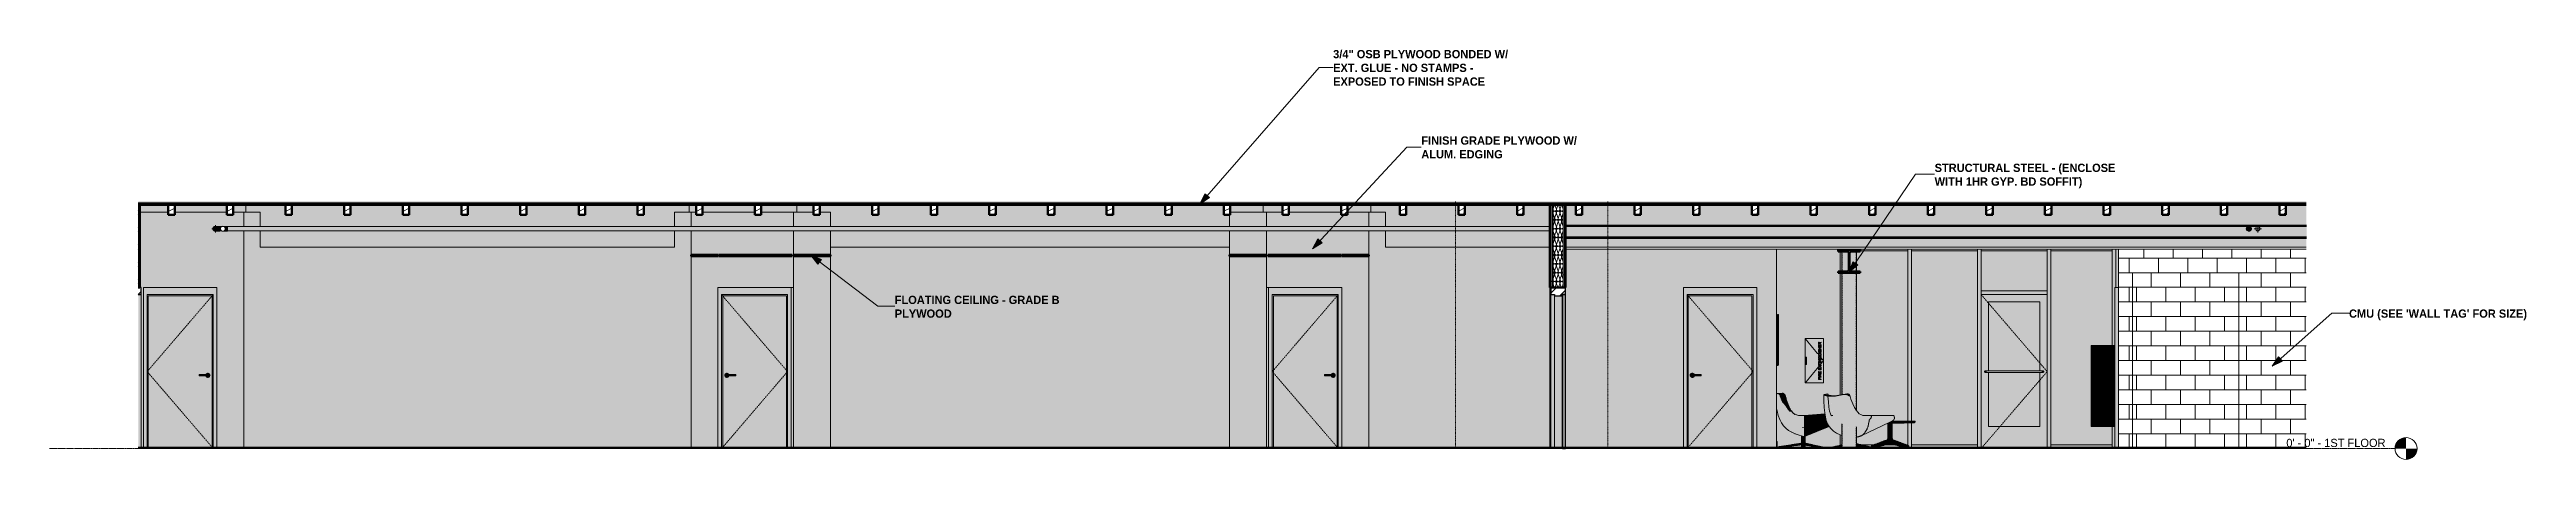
# Model space of a CAD drawing. Header units: inches. Extents: x -3510 to 2128, y -38 to 218.
# Drawn here: x -1167 to 185, y -6 to 218 of the extents above; entities that cross this region are included whole.
import ezdxf

# ---------------------------------------------------------------- set-up
doc = ezdxf.new("R2010")
doc.units = ezdxf.units.IN
doc.header["$MEASUREMENT"] = 0
for name, pattern in [('Aligning Line 1_8_', [0.25, 0.125, -0.125]), ('Dash 1_16_', [0.125, 0.0625, -0.0625]), ('Grid Line 1_2_', [0.875, 0.5, -0.125, 0.125, -0.125]), ('Hidden', [0.28125, 0.1875, -0.09375]), ('Hidden 1_8_', [0.1875, 0.125, -0.0625])]:
    doc.linetypes.add(name, pattern=pattern)
for name, color, linetype, lineweight in [('0-2', 7, 'Continuous', 18), ('0-4', 10, 'Continuous', 5), ('A-CLNG', 13, 'Continuous', 18), ('A-CLNG-3', 7, 'Continuous', 18), ('A-CLNG-5', 13, 'Continuous', 60), ('A-CLNG-PATT-2', 13, 'Continuous', 9), ('A-DOOR', 31, 'Continuous', 18), ('A-DOOR-1', 254, 'Continuous', 18), ('A-DOOR-4', 50, 'Continuous', 9), ('A-DOOR-5', 31, 'Continuous', 30), ('A-DOOR-6', 31, 'Dash 1_16_', 9), ('A-DOOR-7', 31, 'Continuous', 9), ('A-DOOR-FRAM', 31, 'Continuous', 9), ('A-DOOR-FRAM-3', 31, 'Continuous', 30), ('A-DOOR-FRAM-4', 31, 'Continuous', 18), ('A-DOOR-GLAZ-1', 31, 'Continuous', 18), ('A-FLOR-1', 31, 'Continuous', 5), ('A-FLOR-2', 8, 'Continuous', 5), ('A-FLOR-3', 7, 'Continuous', 18), ('A-FLOR-4', 250, 'Continuous', 60), ('A-FLOR-LEVL', 51, 'Continuous', 9), ('A-FLOR-LEVL-1', 51, 'Grid Line 1_2_', 9), ('A-FLOR-MCUT-1', 7, 'Continuous', 18), ('A-FLOR-PATT-2', 253, 'Continuous', 9), ('A-FLOR-PATT-3', 50, 'Continuous', 9), ('A-GENM', 5, 'Continuous', 9), ('A-GLAZ-CURT', 52, 'Continuous', 9), ('A-GLAZ-CWMG', 51, 'Continuous', 9), ('A-WALL', 113, 'Continuous', 18), ('A-WALL-PATT-1', 111, 'Continuous', 9), ('A-WALL-PATT-2', 55, 'Continuous', 9), ('E-FIRE', 2, 'Continuous', 9), ('E-FIRE-1', 2, 'Hidden', 9), ('E-LITE-EQPM', 33, 'Continuous', 9), ('G-ANNO-SYMB', 111, 'Aligning Line 1_8_', 9), ('G-ANNO-TEXT', 231, 'Continuous', 9), ('I-FURN', 30, 'Continuous', 9), ('I-WALL', 2, 'Continuous', 18), ('I-WALL-2', 7, 'Continuous', 18), ('I-WALL-3', 2, 'Continuous', 5), ('I-WALL-4', 2, 'Continuous', 60), ('I-WALL-5', 8, 'Continuous', 5), ('P-PIPE', 3, 'Continuous', 9), ('P-PIPE-1', 3, 'Continuous', 5), ('P-PIPE-CNTR', 3, 'Continuous', 9), ('S-BEAM', 12, 'Continuous', 9), ('S-BEAM-1', 250, 'Continuous', 60), ('S-COLS-1', 31, 'Continuous', 5), ('S-COLS-2', 50, 'Continuous', 9), ('S-COLS-3', 50, 'Hidden 1_8_', 9), ('S-FNDN-1', 7, 'Continuous', 18)]:
    doc.layers.add(name, color=color, linetype=linetype, lineweight=lineweight)
doc.styles.add('Century Gothic', font='ufonts.com_century-gothic.ttf', dxfattribs={"height": 4.5})
doc.styles.add('Century Gothic_B', font='GOTHICB.TTF', dxfattribs={"height": 4.5})
pattern_1 = [(0, (11124.459, 0), (7.68, 1.92), [0.634, -5.126, 0.634, -5.126, -30.72]), (0, (11124.459, 0), (7.68, 1.92), [-11.52, 0.634, -10.886, 0.634, -5.126, -13.44]), (0, (11124.459, 0), (7.68, 1.92), [-28.8, 0.634, -3.206, 0.634, -8.966]), (120, (11127.339, 0.96), (-5.502769, 5.691075), [0.634, -5.126, 0.634, -5.126, -30.72]), (120, (11127.339, 0.96), (-5.502769, 5.691075), [-11.52, 0.634, -10.886, 0.634, -5.126, -13.44]), (120, (11127.339, 0.96), (-5.502769, 5.691075), [-28.8, 0.634, -3.206, 0.634, -8.966]), (240, (11128.299, 4.8), (-2.177231, -7.611075), [0.634, -5.126, 0.634, -5.126, -30.72]), (240, (11128.299, 4.8), (-2.177231, -7.611075), [-11.52, 0.634, -10.886, 0.634, -5.126, -13.44]), (240, (11128.299, 4.8), (-2.177231, -7.611075), [-28.8, 0.634, -3.206, 0.634, -8.966])]
pattern_2 = [(216.87, (11127.658, 7.997), (23.9897714, 15.993643), [3.998, -35.986]), (206.565, (11132.456, 5.598), (-7.99708, -7.996619), [8.941, -8.941]), (198.435, (11132.456, 1.599), (-15.9938446, -7.997098), [5.058, -20.23])]
pattern_3 = [(45, (11124.459, 0), (-3.18198, 3.18198), [])]
pattern_4 = [(45, (-345.5336, 0), (-4.75176, 4.75176), []), (45, (-345.5336, 7.2), (-4.75176, 4.75176), [])]
pattern_5 = [(0, (-345.5336, 0), (15.36, 3.84), [0.634, -10.886, 0.634, -10.886, -61.44]), (0, (-345.5336, 0), (15.36, 3.84), [-23.04, 0.634, -22.406, 0.634, -10.886, -26.88]), (0, (-345.5336, 0), (15.36, 3.84), [-57.6, 0.634, -7.046, 0.634, -18.566]), (120, (-339.7736, 1.92), (-11.005538, 11.38215), [0.634, -10.886, 0.634, -10.886, -61.44]), (120, (-339.7736, 1.92), (-11.005538, 11.38215), [-23.04, 0.634, -22.406, 0.634, -10.886, -26.88]), (120, (-339.7736, 1.92), (-11.005538, 11.38215), [-57.6, 0.634, -7.046, 0.634, -18.566]), (240, (-337.8536, 9.6), (-4.354462, -15.22215), [0.634, -10.886, 0.634, -10.886, -61.44]), (240, (-337.8536, 9.6), (-4.354462, -15.22215), [-23.04, 0.634, -22.406, 0.634, -10.886, -26.88]), (240, (-337.8536, 9.6), (-4.354462, -15.22215), [-57.6, 0.634, -7.046, 0.634, -18.566])]
pattern_6 = [(161.57, (-345.2936, 0.24), (-1.92045124, 0.00015035), [0, -13.661, 1.517, 0]), (18.43, (-345.7736, 0.24), (-1.92045124, -0.00015035), [0, -13.661, 1.517, 0]), (108.43, (-345.2936, 0.24), (0.9599691, -4.80073665), [4.553, -10.625]), (71.57, (-345.7736, 0.24), (0.9599691, 4.80073665), [4.553, -10.625])]

msp = doc.modelspace()

# ---------------------------------------------------------------- texts
at = {"layer": 'A-FLOR-LEVL', "insert": (53.7, 5.3), "char_height": 4.5, "width": 64.993, "attachment_point": 1, "style": 'Century Gothic'}
msp.add_mtext('0\' - 0" - 1ST FLOOR', dxfattribs=at)
at = {"layer": 'G-ANNO-TEXT', "char_height": 4.5, "attachment_point": 1, "style": 'Century Gothic_B'}
for s, insert, width in [('3/4" OSB PLYWOOD BONDED W/', (-466.4, 217.6), 118.927), ('EXT. GLUE - NO STAMPS -', (-466.4, 210.1), 91.354), ('EXPOSED TO FINISH SPACE', (-466.4, 202.6), 97.414), ('ALUM. EDGING', (-418.3, 162.9), 55.752), ('FINISH GRADE PLYWOOD W/', (-418.3, 170.4), 104.232), ('STRUCTURAL STEEL - (ENCLOSE', (-138.2, 155.5), 109.837), ('WITH 1HR GYP. BD SOFFIT)', (-138.2, 148), 94.233), ('FLOATING CEILING - GRADE B', (-705.6, 83.4), 109.383), ('PLYWOOD', (-705.6, 75.9), 38.026), ("CMU (SEE 'WALL TAG' FOR SIZE)", (87.9, 75.9), 113.776)]:
    msp.add_mtext(s, dxfattribs=dict(at, insert=insert, width=width))

# ---------------------------------------------------------------- blocks, each defined once
blk = doc.blocks.new('CTR - 1st Phase - Shell_rvt-3-INTERIOR ELEVATION - CORRIDOR _103_N_ AND LOBBY _106_ - NORTH WALL')
at = {"layer": 'A-FLOR-1'}
h = blk.add_hatch(color=256, dxfattribs=at)
h.paths.add_polyline_path([(10352.5, 129), (10368, 129), (10368, 133), (10352.5, 133)], flags=0)
h.paths.add_polyline_path([(10407, 129), (10410.3, 129), (10410.3, 133), (10403.5, 133), (10403.5, 129)], flags=0)
h.paths.add_polyline_path([(10371.5, 129), (10400, 129), (10400, 133), (10371.5, 133)], flags=0)
h = blk.add_hatch(color=256, dxfattribs=at)
h.paths.add_polyline_path([(10418.2, 110), (10644.3, 110), (10644.3, 118.8), (10418.2, 118.8), (10418.2, 110.7)], flags=0)
h.paths.add_polyline_path([(10564.2, 121.2), (10644.3, 121.2), (10644.3, 129), (10652.2, 129), (10652.2, 133), (10627.5, 133), (10627.5, 127.5), (10624, 127.5), (10624, 133), (10595.5, 133), (10595.5, 127.5), (10592, 127.5), (10592, 133), (10563.5, 133), (10563.5, 127.5), (10560, 127.5), (10560, 133), (10531.5, 133), (10531.5, 127.5), (10528, 127.5), (10528, 133), (10499.5, 133), (10499.5, 127.5), (10496, 127.5), (10496, 133), (10467.5, 133), (10467.5, 127.5), (10464, 127.5), (10464, 133), (10435.5, 133), (10435.5, 127.5), (10432, 127.5), (10432, 133), (10410.3, 133), (10410.3, 129), (10418.2, 129), (10418.2, 121.2), (10559.5, 121.2)], flags=0)
h = blk.add_hatch(color=256, dxfattribs=at)
h.paths.add_polyline_path([(10684.3, 129), (10688, 129), (10688, 133), (10659.5, 133), (10659.5, 129), (10675.1, 129)], flags=0)
h.paths.add_polyline_path([(10652.8, 129), (10656, 129), (10656, 133), (10652.2, 133), (10652.2, 129)], flags=0)
h.paths.add_polyline_path([(10710.9, 129), (10710.9, 133), (10691.5, 133), (10691.5, 129), (10709.8, 129)], flags=0)
h = blk.add_hatch(color=256, dxfattribs=at)
h.paths.add_polyline_path([(10739.8, 110), (10947, 110), (10947, 118.8), (10729.4, 118.8), (10729.4, 110)], flags=0)
h.paths.add_polyline_path([(10883, 121.2), (10947, 121.2), (10947, 127.5), (10944, 127.5), (10944, 133), (10915.5, 133), (10915.5, 127.5), (10912, 127.5), (10912, 133), (10883.5, 133), (10883.5, 127.5), (10880, 127.5), (10880, 133), (10851.5, 133), (10851.5, 127.5), (10848, 127.5), (10848, 133), (10819.5, 133), (10819.5, 127.5), (10816, 127.5), (10816, 133), (10787.5, 133), (10787.5, 127.5), (10784, 127.5), (10784, 133), (10755.5, 133), (10755.5, 127.5), (10752, 127.5), (10752, 133), (10723.5, 133), (10723.5, 129), (10729.4, 129), (10729.4, 121.2), (10878.4, 121.2)], flags=0)
h.paths.add_polyline_path([(10947.5, 129), (10965.4, 129), (10965.4, 133), (10947.5, 133), (10947.5, 131.4)], flags=0)
h.paths.add_polyline_path([(10720, 129), (10720, 133), (10710.9, 133), (10710.9, 129), (10712, 129)], flags=0)
h = blk.add_hatch(color=256, dxfattribs=at)
h.paths.add_polyline_path([(10980.1, 129), (11008, 129), (11008, 133), (10979.5, 133), (10979.5, 129)], flags=0)
h.paths.add_polyline_path([(10967.1, 129), (10976, 129), (10976, 133), (10965.4, 133), (10965.4, 129), (10966.6, 129)], flags=0)
h.paths.add_polyline_path([(11023.1, 129), (11024.2, 129), (11024.2, 133), (11011.5, 133), (11011.5, 129), (11017.1, 129)], flags=0)
h = blk.add_hatch(color=256, dxfattribs=at)
h.paths.add_polyline_path([(11032.1, 110), (11121.9, 110), (11121.9, 118.8), (11032.1, 118.8), (11032.1, 118)], flags=0)
h.paths.add_polyline_path([(11109.5, 121.2), (11121.9, 121.2), (11121.9, 133), (11107.5, 133), (11107.5, 127.5), (11104, 127.5), (11104, 133), (11075.5, 133), (11075.5, 127.5), (11072, 127.5), (11072, 133), (11043.5, 133), (11043.5, 127.5), (11040, 127.5), (11040, 133), (11024.2, 133), (11024.2, 129), (11032.1, 129), (11032.1, 121.2), (11104.9, 121.2)], flags=0)
h = blk.add_hatch(color=256, dxfattribs=at)
h.paths.add_polyline_path([(11130.4, 110), (11534.6, 110), (11534.6, 115), (11130.4, 115)], flags=0)
h.paths.add_polyline_path([(11460.7, 121.6), (11534.6, 121.6), (11534.6, 133), (11523.5, 133), (11523.5, 127.5), (11520, 127.5), (11520, 133), (11491.5, 133), (11491.5, 127.5), (11488, 127.5), (11488, 133), (11459.5, 133), (11459.5, 127.5), (11456, 127.5), (11456, 133), (11427.5, 133), (11427.5, 127.5), (11424, 127.5), (11424, 133), (11395.5, 133), (11395.5, 127.5), (11392, 127.5), (11392, 133), (11363.5, 133), (11363.5, 127.5), (11360, 127.5), (11360, 133), (11331.5, 133), (11331.5, 127.5), (11328, 127.5), (11328, 133), (11299.5, 133), (11299.5, 127.5), (11296, 127.5), (11296, 133), (11267.5, 133), (11267.5, 127.5), (11264, 127.5), (11264, 133), (11235.5, 133), (11235.5, 127.5), (11232, 127.5), (11232, 133), (11203.5, 133), (11203.5, 127.5), (11200, 127.5), (11200, 133), (11171.5, 133), (11171.5, 127.5), (11168, 127.5), (11168, 133), (11139.5, 133), (11139.5, 127.5), (11136, 127.5), (11136, 133), (11130.4, 133), (11130.4, 121.6), (11458.4, 121.6)], flags=0)
at = {"layer": 'A-FLOR-2'}
blk.add_hatch(color=256, dxfattribs=at).paths.add_polyline_path([(11516.2, 133.7), (11534.6, 133.7), (11534.6, 134.2), (10351.6, 134.2), (10351.6, 133.7), (11506.9, 133.7)], flags=0)
at = {"layer": 'A-FLOR-PATT-2'}
h = blk.add_hatch(dxfattribs=at)
h.set_pattern_fill('FP_15', color=256, style=0, pattern_type=2)
h.set_pattern_definition(pattern_1)
h.paths.add_polyline_path([(11516.2, 134.2), (11534.6, 134.2), (11534.6, 134.9), (10351.6, 134.9), (10351.6, 134.2), (11506.9, 134.2)], flags=0)
h = blk.add_hatch(dxfattribs=at)
h.set_pattern_fill('FP_15', color=256, style=0, pattern_type=2)
h.set_pattern_definition(pattern_1)
h.paths.add_polyline_path([(11270.1, 0), (11534.6, 0), (11534.6, 0), (10351.6, 0), (10351.6, 0), (11268.9, 0)], flags=0)
at = {"layer": 'A-FLOR-PATT-3'}
h = blk.add_hatch(dxfattribs=at)
h.set_pattern_fill('FP_17', color=256, style=0, pattern_type=2)
h.set_pattern_definition([(0, (11124.459, 0), (0, 2.399), []), (315, (11124.459, 0), (2.3985062, 0), [3.393, -3.393]), (45, (11124.459, 0), (2.3985062, 0), [3.393, -3.393])])
h.paths.add_polyline_path([(10351.6, 133), (11534.6, 133), (11534.6, 133.7), (10351.6, 133.7)], flags=0)
h = blk.add_hatch(dxfattribs=at)
h.set_pattern_fill('FP_16', color=256, style=0, pattern_type=2)
h.set_pattern_definition([(135, (11124.459, 0), (-2.12132, -2.12132), [])])
h.paths.add_polyline_path([(11248.1, 0), (11534.6, 0), (11534.6, 0.4), (10351.6, 0.4), (10351.6, 0), (11245.8, 0)], flags=0)
at = {"layer": 'A-CLNG-3'}
for p, q in [((10418.2, 110), (10644.3, 110)), ((10729.4, 110), (10947, 110)), ((11032.1, 110), (11121.9, 110)), ((11130.4, 110), (11534.6, 110)), ((11534.6, 108.9), (11130.4, 108.9))]:
    blk.add_line(p, q, dxfattribs=at)
at = {"layer": 'A-FLOR-3'}
for p, q in [((10410.3, 133), (10410.3, 129)), ((10652.2, 133), (10652.2, 129)), ((10710.9, 133), (10710.9, 129)), ((10965.4, 133), (10965.4, 129)), ((11024.2, 133), (11024.2, 129)), ((10644.3, 110), (10418.2, 110)), ((10947, 110), (10729.4, 110)), ((11534.6, 110), (11130.4, 110))]:
    blk.add_line(p, q, dxfattribs=at)
at = {"layer": 'A-FLOR-4'}
for p, q in [((10351.6, 133), (11534.6, 133)), ((11534.6, 0.4), (10351.6, 0.4))]:
    blk.add_line(p, q, dxfattribs=at)
at = {"layer": 'A-FLOR-MCUT-1'}
for p, q in [((11534.6, 134.2), (10351.6, 134.2)), ((11534.6, 133.7), (10351.6, 133.7)), ((11534.6, 0), (10351.6, 0))]:
    blk.add_line(p, q, dxfattribs=at)
blk = doc.blocks.new('HOLLOW METAL - STAIR DOOR 3-0 x 7-0-2638728-INTERIOR ELEVATION - CORRIDOR _103_N_ AND LOBBY _106_ - NORTH WALL')
at = {"layer": 'A-DOOR-1'}
for points in [[(11429, 39.6), (11429.1, 39.6), (11429.2, 39.7), (11429.3, 39.7), (11429.3, 39.8), (11429.4, 39.9), (11429.4, 40), (11429.3, 40.1), (11429.3, 40.2), (11429.3, 40.3), (11429.1, 40.4), (11429, 40.4), (11428.9, 40.4), (11428.9, 40.4), (11428.8, 40.3), (11428.7, 40.2), (11428.6, 40.2), (11428.6, 40), (11428.6, 40), (11428.6, 39.9), (11428.7, 39.8), (11428.8, 39.7), (11428.8, 39.7), (11428.9, 39.6)], [(11429.4, 40), (11429.6, 40), (11429.6, 40.4), (11429.3, 40.4), (11429.2, 40.4), (11429.1, 40.4), (11429.2, 40.3), (11429.3, 40.3), (11429.3, 40.1), (11429.4, 40.2), (11429.4, 40), (11429.4, 40)], [(11429.6, 40), (11430.1, 40), (11430.1, 40.4), (11429.6, 40.4), (11429.6, 40)], [(11430.1, 39.6), (11430.1, 40), (11429.6, 40), (11429.6, 39.6)]]:
    blk.add_hatch(color=256, dxfattribs=at).paths.add_polyline_path(points, flags=0)
h = blk.add_hatch(color=256, dxfattribs=at)
h.paths.add_polyline_path([(11429.3, 39.8), (11429.3, 39.8), (11429.3, 39.8)], flags=0)
h.paths.add_polyline_path([(11429.6, 39.6), (11429.6, 40), (11429.4, 40), (11429.3, 39.9), (11429.3, 39.8), (11429.3, 39.7), (11429.1, 39.6), (11429.1, 39.6), (11429.6, 39.6)], flags=0)
at = {"layer": 'A-DOOR-4'}
for p, q in [((11430.1, 40.4), (11429.6, 40.4)), ((11429.6, 39.6), (11430.1, 39.6))]:
    blk.add_line(p, q, dxfattribs=at)
at = {"layer": 'A-DOOR-4', "flags": 128}
for points in [[(11429, 40.4), (11429, 40.4), (11429, 40.4), (11429, 40.4), (11429.1, 40.4), (11429.1, 40.4), (11429.1, 40.4), (11429.1, 40.4), (11429.1, 40.4), (11429.1, 40.4), (11429.1, 40.4), (11429.2, 40.4), (11429.2, 40.4), (11429.2, 40.4), (11429.2, 40.4), (11429.2, 40.4), (11429.2, 40.4), (11429.3, 40.4), (11429.3, 40.4), (11429.3, 40.4), (11429.3, 40.4), (11429.4, 40.4), (11429.4, 40.4), (11429.4, 40.4), (11429.4, 40.4), (11429.4, 40.4), (11429.5, 40.4), (11429.5, 40.4), (11429.5, 40.4), (11429.5, 40.4), (11429.6, 40.4), (11429.6, 40.4)], [(11429.6, 39.6), (11429.5, 39.6), (11429.5, 39.6), (11429.5, 39.6), (11429.5, 39.6), (11429.5, 39.6), (11429.4, 39.6), (11429.4, 39.6), (11429.4, 39.6), (11429.4, 39.6), (11429.3, 39.6), (11429.3, 39.6), (11429.3, 39.6), (11429.3, 39.6), (11429.3, 39.6), (11429.2, 39.6), (11429.2, 39.6), (11429.2, 39.6), (11429.2, 39.6), (11429.2, 39.6), (11429.1, 39.6), (11429.1, 39.6), (11429.1, 39.6), (11429.1, 39.6), (11429.1, 39.6), (11429.1, 39.6), (11429.1, 39.6), (11429, 39.6), (11429, 39.6), (11429, 39.6), (11429, 39.6)]]:
    blk.add_lwpolyline(points, dxfattribs=at)
at = {"layer": 'A-DOOR-4'}
for start, end in [(0, 180), (180, 360)]:
    blk.add_arc((11429, 40), 0.394, start, end, dxfattribs=at)
blk = doc.blocks.new('CTR - 1st Phase -Stairs _ Elevators_rvt-3-INTERIOR ELEVATION - CORRIDOR _103_N_ AND LOBBY _106_ - NORTH WALL')
at = {"layer": 'I-WALL-5'}
for points in [[(11430.6, 88), (11432.2, 88), (11432.2, 108.9), (11430.6, 108.9), (11430.6, 96)], [(11432.2, 0.4), (11432.2, 88), (11430.1, 88), (11430.1, 0.4)]]:
    blk.add_hatch(color=256, dxfattribs=at).paths.add_polyline_path(points, flags=0)
at = {"layer": 'I-WALL-2'}
for p, q in [((11430.6, 88), (11430.6, 108.9)), ((11430.1, 0.4), (11430.1, 88)), ((11430.6, 88), (11430.1, 88)), ((11430.6, 88), (11432.2, 88))]:
    blk.add_line(p, q, dxfattribs=at)
at = {"layer": '0-2'}
blk.add_blockref('HOLLOW METAL - STAIR DOOR 3-0 x 7-0-2638728-INTERIOR ELEVATION - CORRIDOR _103_N_ AND LOBBY _106_ - NORTH WALL', (0, 0), dxfattribs=at)
blk = doc.blocks.new('LVL-Laminated Veneer Lumber - 4X6 S_ PINE - NO_ 1-2093603-INTERIOR ELEVATION - CORRIDOR _103_N_ AND LOBBY _106_ - NORTH WALL')
at = {"layer": 'S-BEAM'}
h = blk.add_hatch(dxfattribs=at)
h.set_pattern_fill('FP_23', color=256, style=0, pattern_type=2)
h.set_pattern_definition(pattern_2)
h.paths.add_polyline_path([(11520, 127.5), (11523.5, 127.5), (11523.5, 133), (11520, 133)], flags=0)
at = {"layer": 'S-BEAM-1'}
for p, q in [((11523.5, 133), (11520, 133)), ((11520, 133), (11520, 127.5)), ((11520, 127.5), (11523.5, 127.5)), ((11523.5, 127.5), (11523.5, 133))]:
    blk.add_line(p, q, dxfattribs=at)
blk = doc.blocks.new('LVL-Laminated Veneer Lumber - 4X6 S_ PINE - NO_ 1-V39-INTERIOR ELEVATION - CORRIDOR _103_N_ AND LOBBY _106_ - NORTH WALL')
at = {"layer": 'S-BEAM'}
h = blk.add_hatch(dxfattribs=at)
h.set_pattern_fill('FP_23', color=256, style=0, pattern_type=2)
h.set_pattern_definition(pattern_2)
h.paths.add_polyline_path([(11488, 127.5), (11491.5, 127.5), (11491.5, 133), (11488, 133)], flags=0)
at = {"layer": 'S-BEAM-1'}
for p, q in [((11491.5, 133), (11488, 133)), ((11488, 133), (11488, 127.5)), ((11488, 127.5), (11491.5, 127.5)), ((11491.5, 127.5), (11491.5, 133))]:
    blk.add_line(p, q, dxfattribs=at)
blk = doc.blocks.new('LVL-Laminated Veneer Lumber - 4X6 S_ PINE - NO_ 1-V40-INTERIOR ELEVATION - CORRIDOR _103_N_ AND LOBBY _106_ - NORTH WALL')
at = {"layer": 'S-BEAM'}
h = blk.add_hatch(dxfattribs=at)
h.set_pattern_fill('FP_23', color=256, style=0, pattern_type=2)
h.set_pattern_definition(pattern_2)
h.paths.add_polyline_path([(11459.5, 127.5), (11459.5, 133), (11456, 133), (11456, 127.5)], flags=0)
at = {"layer": 'S-BEAM-1'}
for p, q in [((11459.5, 133), (11456, 133)), ((11456, 133), (11456, 127.5)), ((11456, 127.5), (11459.5, 127.5)), ((11459.5, 127.5), (11459.5, 133))]:
    blk.add_line(p, q, dxfattribs=at)
blk = doc.blocks.new('LVL-Laminated Veneer Lumber - 4X6 S_ PINE - NO_ 1-1619286-INTERIOR ELEVATION - CORRIDOR _103_N_ AND LOBBY _106_ - NORTH WALL')
at = {"layer": 'S-BEAM'}
h = blk.add_hatch(dxfattribs=at)
h.set_pattern_fill('FP_23', color=256, style=0, pattern_type=2)
h.set_pattern_definition(pattern_2)
h.paths.add_polyline_path([(11427.5, 127.5), (11427.5, 133), (11424, 133), (11424, 127.5)], flags=0)
at = {"layer": 'S-BEAM-1'}
for p, q in [((11427.5, 133), (11424, 133)), ((11424, 133), (11424, 127.5)), ((11424, 127.5), (11427.5, 127.5)), ((11427.5, 127.5), (11427.5, 133))]:
    blk.add_line(p, q, dxfattribs=at)
blk = doc.blocks.new('LVL-Laminated Veneer Lumber - 4X6 S_ PINE - NO_ 1-V41-INTERIOR ELEVATION - CORRIDOR _103_N_ AND LOBBY _106_ - NORTH WALL')
at = {"layer": 'S-BEAM'}
h = blk.add_hatch(dxfattribs=at)
h.set_pattern_fill('FP_23', color=256, style=0, pattern_type=2)
h.set_pattern_definition(pattern_2)
h.paths.add_polyline_path([(11395.5, 127.5), (11395.5, 133), (11392, 133), (11392, 127.5)], flags=0)
at = {"layer": 'S-BEAM-1'}
for p, q in [((11395.5, 133), (11392, 133)), ((11392, 133), (11392, 127.5)), ((11392, 127.5), (11395.5, 127.5)), ((11395.5, 127.5), (11395.5, 133))]:
    blk.add_line(p, q, dxfattribs=at)
blk = doc.blocks.new('LVL-Laminated Veneer Lumber - 4X6 S_ PINE - NO_ 1-V42-INTERIOR ELEVATION - CORRIDOR _103_N_ AND LOBBY _106_ - NORTH WALL')
at = {"layer": 'S-BEAM'}
h = blk.add_hatch(dxfattribs=at)
h.set_pattern_fill('FP_23', color=256, style=0, pattern_type=2)
h.set_pattern_definition(pattern_2)
h.paths.add_polyline_path([(11363.5, 127.5), (11363.5, 133), (11360, 133), (11360, 127.5)], flags=0)
at = {"layer": 'S-BEAM-1'}
for p, q in [((11363.5, 133), (11360, 133)), ((11360, 133), (11360, 127.5)), ((11360, 127.5), (11363.5, 127.5)), ((11363.5, 127.5), (11363.5, 133))]:
    blk.add_line(p, q, dxfattribs=at)
blk = doc.blocks.new('LVL-Laminated Veneer Lumber - 4X6 S_ PINE - NO_ 1-V43-INTERIOR ELEVATION - CORRIDOR _103_N_ AND LOBBY _106_ - NORTH WALL')
at = {"layer": 'S-BEAM'}
h = blk.add_hatch(dxfattribs=at)
h.set_pattern_fill('FP_23', color=256, style=0, pattern_type=2)
h.set_pattern_definition(pattern_2)
h.paths.add_polyline_path([(11328, 127.5), (11331.5, 127.5), (11331.5, 133), (11328, 133)], flags=0)
at = {"layer": 'S-BEAM-1'}
for p, q in [((11331.5, 133), (11328, 133)), ((11328, 133), (11328, 127.5)), ((11328, 127.5), (11331.5, 127.5)), ((11331.5, 127.5), (11331.5, 133))]:
    blk.add_line(p, q, dxfattribs=at)
blk = doc.blocks.new('LVL-Laminated Veneer Lumber - 4X6 S_ PINE - NO_ 1-V44-INTERIOR ELEVATION - CORRIDOR _103_N_ AND LOBBY _106_ - NORTH WALL')
at = {"layer": 'S-BEAM'}
h = blk.add_hatch(dxfattribs=at)
h.set_pattern_fill('FP_23', color=256, style=0, pattern_type=2)
h.set_pattern_definition(pattern_2)
h.paths.add_polyline_path([(11299.5, 127.5), (11299.5, 133), (11296, 133), (11296, 127.5)], flags=0)
at = {"layer": 'S-BEAM-1'}
for p, q in [((11299.5, 133), (11296, 133)), ((11296, 133), (11296, 127.5)), ((11296, 127.5), (11299.5, 127.5)), ((11299.5, 127.5), (11299.5, 133))]:
    blk.add_line(p, q, dxfattribs=at)
blk = doc.blocks.new('LVL-Laminated Veneer Lumber - 4X6 S_ PINE - NO_ 1-V45-INTERIOR ELEVATION - CORRIDOR _103_N_ AND LOBBY _106_ - NORTH WALL')
at = {"layer": 'S-BEAM'}
h = blk.add_hatch(dxfattribs=at)
h.set_pattern_fill('FP_23', color=256, style=0, pattern_type=2)
h.set_pattern_definition(pattern_2)
h.paths.add_polyline_path([(11264, 127.5), (11267.5, 127.5), (11267.5, 133), (11264, 133)], flags=0)
at = {"layer": 'S-BEAM-1'}
for p, q in [((11267.5, 133), (11264, 133)), ((11264, 133), (11264, 127.5)), ((11264, 127.5), (11267.5, 127.5)), ((11267.5, 127.5), (11267.5, 133))]:
    blk.add_line(p, q, dxfattribs=at)
blk = doc.blocks.new('LVL-Laminated Veneer Lumber - 4X6 S_ PINE - NO_ 1-V46-INTERIOR ELEVATION - CORRIDOR _103_N_ AND LOBBY _106_ - NORTH WALL')
at = {"layer": 'S-BEAM'}
h = blk.add_hatch(dxfattribs=at)
h.set_pattern_fill('FP_23', color=256, style=0, pattern_type=2)
h.set_pattern_definition(pattern_2)
h.paths.add_polyline_path([(11235.5, 127.5), (11235.5, 133), (11232, 133), (11232, 127.5)], flags=0)
at = {"layer": 'S-BEAM-1'}
for p, q in [((11235.5, 133), (11232, 133)), ((11232, 133), (11232, 127.5)), ((11232, 127.5), (11235.5, 127.5)), ((11235.5, 127.5), (11235.5, 133))]:
    blk.add_line(p, q, dxfattribs=at)
blk = doc.blocks.new('LVL-Laminated Veneer Lumber - 4X6 S_ PINE - NO_ 1-V47-INTERIOR ELEVATION - CORRIDOR _103_N_ AND LOBBY _106_ - NORTH WALL')
at = {"layer": 'S-BEAM'}
h = blk.add_hatch(dxfattribs=at)
h.set_pattern_fill('FP_23', color=256, style=0, pattern_type=2)
h.set_pattern_definition(pattern_2)
h.paths.add_polyline_path([(11200, 127.5), (11203.5, 127.5), (11203.5, 133), (11200, 133)], flags=0)
at = {"layer": 'S-BEAM-1'}
for p, q in [((11203.5, 133), (11200, 133)), ((11200, 133), (11200, 127.5)), ((11200, 127.5), (11203.5, 127.5)), ((11203.5, 127.5), (11203.5, 133))]:
    blk.add_line(p, q, dxfattribs=at)
blk = doc.blocks.new('LVL-Laminated Veneer Lumber - 4X6 S_ PINE - NO_ 1-V48-INTERIOR ELEVATION - CORRIDOR _103_N_ AND LOBBY _106_ - NORTH WALL')
at = {"layer": 'S-BEAM'}
h = blk.add_hatch(dxfattribs=at)
h.set_pattern_fill('FP_23', color=256, style=0, pattern_type=2)
h.set_pattern_definition(pattern_2)
h.paths.add_polyline_path([(11171.5, 127.5), (11171.5, 133), (11168, 133), (11168, 127.5)], flags=0)
at = {"layer": 'S-BEAM-1'}
for p, q in [((11171.5, 133), (11168, 133)), ((11168, 133), (11168, 127.5)), ((11168, 127.5), (11171.5, 127.5)), ((11171.5, 127.5), (11171.5, 133))]:
    blk.add_line(p, q, dxfattribs=at)
blk = doc.blocks.new('LVL-Laminated Veneer Lumber - 4X6 S_ PINE - NO_ 1-V49-INTERIOR ELEVATION - CORRIDOR _103_N_ AND LOBBY _106_ - NORTH WALL')
at = {"layer": 'S-BEAM'}
h = blk.add_hatch(dxfattribs=at)
h.set_pattern_fill('FP_23', color=256, style=0, pattern_type=2)
h.set_pattern_definition(pattern_2)
h.paths.add_polyline_path([(11136, 127.5), (11139.5, 127.5), (11139.5, 133), (11136, 133)], flags=0)
at = {"layer": 'S-BEAM-1'}
for p, q in [((11139.5, 133), (11136, 133)), ((11136, 133), (11136, 127.5)), ((11136, 127.5), (11139.5, 127.5)), ((11139.5, 127.5), (11139.5, 133))]:
    blk.add_line(p, q, dxfattribs=at)
blk = doc.blocks.new('LVL-Laminated Veneer Lumber - 4X6 S_ PINE - NO_ 1-V50-INTERIOR ELEVATION - CORRIDOR _103_N_ AND LOBBY _106_ - NORTH WALL')
at = {"layer": 'S-BEAM'}
h = blk.add_hatch(dxfattribs=at)
h.set_pattern_fill('FP_23', color=256, style=0, pattern_type=2)
h.set_pattern_definition(pattern_2)
h.paths.add_polyline_path([(11107.5, 127.5), (11107.5, 133), (11104, 133), (11104, 127.5)], flags=0)
at = {"layer": 'S-BEAM-1'}
for p, q in [((11107.5, 133), (11104, 133)), ((11104, 133), (11104, 127.5)), ((11104, 127.5), (11107.5, 127.5)), ((11107.5, 127.5), (11107.5, 133))]:
    blk.add_line(p, q, dxfattribs=at)
blk = doc.blocks.new('LVL-Laminated Veneer Lumber - 4X6 S_ PINE - NO_ 1-V51-INTERIOR ELEVATION - CORRIDOR _103_N_ AND LOBBY _106_ - NORTH WALL')
at = {"layer": 'S-BEAM'}
h = blk.add_hatch(dxfattribs=at)
h.set_pattern_fill('FP_23', color=256, style=0, pattern_type=2)
h.set_pattern_definition(pattern_2)
h.paths.add_polyline_path([(11072, 127.5), (11075.5, 127.5), (11075.5, 133), (11072, 133)], flags=0)
at = {"layer": 'S-BEAM-1'}
for p, q in [((11075.5, 133), (11072, 133)), ((11072, 133), (11072, 127.5)), ((11072, 127.5), (11075.5, 127.5)), ((11075.5, 127.5), (11075.5, 133))]:
    blk.add_line(p, q, dxfattribs=at)
blk = doc.blocks.new('LVL-Laminated Veneer Lumber - 4X6 S_ PINE - NO_ 1-V52-INTERIOR ELEVATION - CORRIDOR _103_N_ AND LOBBY _106_ - NORTH WALL')
at = {"layer": 'S-BEAM'}
h = blk.add_hatch(dxfattribs=at)
h.set_pattern_fill('FP_23', color=256, style=0, pattern_type=2)
h.set_pattern_definition(pattern_2)
h.paths.add_polyline_path([(11040, 127.5), (11043.5, 127.5), (11043.5, 133), (11040, 133), (11040, 129.5)], flags=0)
at = {"layer": 'S-BEAM-1'}
for p, q in [((11043.5, 133), (11040, 133)), ((11040, 133), (11040, 127.5)), ((11040, 127.5), (11043.5, 127.5)), ((11043.5, 127.5), (11043.5, 133))]:
    blk.add_line(p, q, dxfattribs=at)
blk = doc.blocks.new('LVL-Laminated Veneer Lumber - 4X6 S_ PINE - NO_ 1-1619287-INTERIOR ELEVATION - CORRIDOR _103_N_ AND LOBBY _106_ - NORTH WALL')
at = {"layer": 'S-BEAM'}
h = blk.add_hatch(dxfattribs=at)
h.set_pattern_fill('FP_23', color=256, style=0, pattern_type=2)
h.set_pattern_definition(pattern_2)
h.paths.add_polyline_path([(11011.5, 127.5), (11011.5, 133), (11008, 133), (11008, 127.5)], flags=0)
at = {"layer": 'S-BEAM-1'}
for p, q in [((11011.5, 133), (11008, 133)), ((11008, 133), (11008, 127.5)), ((11008, 127.5), (11011.5, 127.5)), ((11011.5, 127.5), (11011.5, 133))]:
    blk.add_line(p, q, dxfattribs=at)
blk = doc.blocks.new('LVL-Laminated Veneer Lumber - 4X6 S_ PINE - NO_ 1-V53-INTERIOR ELEVATION - CORRIDOR _103_N_ AND LOBBY _106_ - NORTH WALL')
at = {"layer": 'S-BEAM'}
h = blk.add_hatch(dxfattribs=at)
h.set_pattern_fill('FP_23', color=256, style=0, pattern_type=2)
h.set_pattern_definition(pattern_2)
h.paths.add_polyline_path([(10979.5, 127.5), (10979.5, 133), (10976, 133), (10976, 127.5)], flags=0)
at = {"layer": 'S-BEAM-1'}
for p, q in [((10979.5, 133), (10976, 133)), ((10976, 133), (10976, 127.5)), ((10976, 127.5), (10979.5, 127.5)), ((10979.5, 127.5), (10979.5, 133))]:
    blk.add_line(p, q, dxfattribs=at)
blk = doc.blocks.new('LVL-Laminated Veneer Lumber - 4X6 S_ PINE - NO_ 1-V54-INTERIOR ELEVATION - CORRIDOR _103_N_ AND LOBBY _106_ - NORTH WALL')
at = {"layer": 'S-BEAM'}
h = blk.add_hatch(dxfattribs=at)
h.set_pattern_fill('FP_23', color=256, style=0, pattern_type=2)
h.set_pattern_definition(pattern_2)
h.paths.add_polyline_path([(10947, 127.5), (10947.5, 127.5), (10947.5, 133), (10944, 133), (10944, 127.5)], flags=0)
at = {"layer": 'S-BEAM-1'}
for p, q in [((10947.5, 133), (10944, 133)), ((10944, 133), (10944, 127.5)), ((10944, 127.5), (10947.5, 127.5)), ((10947.5, 127.5), (10947.5, 133))]:
    blk.add_line(p, q, dxfattribs=at)
blk = doc.blocks.new('LVL-Laminated Veneer Lumber - 4X6 S_ PINE - NO_ 1-V55-INTERIOR ELEVATION - CORRIDOR _103_N_ AND LOBBY _106_ - NORTH WALL')
at = {"layer": 'S-BEAM'}
h = blk.add_hatch(dxfattribs=at)
h.set_pattern_fill('FP_23', color=256, style=0, pattern_type=2)
h.set_pattern_definition(pattern_2)
h.paths.add_polyline_path([(10912, 127.5), (10915.5, 127.5), (10915.5, 133), (10912, 133), (10912, 128.2)], flags=0)
at = {"layer": 'S-BEAM-1'}
for p, q in [((10915.5, 133), (10912, 133)), ((10912, 133), (10912, 127.5)), ((10912, 127.5), (10915.5, 127.5)), ((10915.5, 127.5), (10915.5, 133))]:
    blk.add_line(p, q, dxfattribs=at)
blk = doc.blocks.new('LVL-Laminated Veneer Lumber - 4X6 S_ PINE - NO_ 1-V56-INTERIOR ELEVATION - CORRIDOR _103_N_ AND LOBBY _106_ - NORTH WALL')
at = {"layer": 'S-BEAM'}
h = blk.add_hatch(dxfattribs=at)
h.set_pattern_fill('FP_23', color=256, style=0, pattern_type=2)
h.set_pattern_definition(pattern_2)
h.paths.add_polyline_path([(10883.5, 127.5), (10883.5, 133), (10880, 133), (10880, 127.5)], flags=0)
at = {"layer": 'S-BEAM-1'}
for p, q in [((10883.5, 133), (10880, 133)), ((10880, 133), (10880, 127.5)), ((10880, 127.5), (10883.5, 127.5)), ((10883.5, 127.5), (10883.5, 133))]:
    blk.add_line(p, q, dxfattribs=at)
blk = doc.blocks.new('LVL-Laminated Veneer Lumber - 4X6 S_ PINE - NO_ 1-V57-INTERIOR ELEVATION - CORRIDOR _103_N_ AND LOBBY _106_ - NORTH WALL')
at = {"layer": 'S-BEAM'}
h = blk.add_hatch(dxfattribs=at)
h.set_pattern_fill('FP_23', color=256, style=0, pattern_type=2)
h.set_pattern_definition(pattern_2)
h.paths.add_polyline_path([(10848, 127.5), (10851.5, 127.5), (10851.5, 133), (10848, 133)], flags=0)
at = {"layer": 'S-BEAM-1'}
for p, q in [((10851.5, 133), (10848, 133)), ((10848, 133), (10848, 127.5)), ((10848, 127.5), (10851.5, 127.5)), ((10851.5, 127.5), (10851.5, 133))]:
    blk.add_line(p, q, dxfattribs=at)
blk = doc.blocks.new('LVL-Laminated Veneer Lumber - 4X6 S_ PINE - NO_ 1-V58-INTERIOR ELEVATION - CORRIDOR _103_N_ AND LOBBY _106_ - NORTH WALL')
at = {"layer": 'S-BEAM'}
h = blk.add_hatch(dxfattribs=at)
h.set_pattern_fill('FP_23', color=256, style=0, pattern_type=2)
h.set_pattern_definition(pattern_2)
h.paths.add_polyline_path([(10819.5, 127.5), (10819.5, 133), (10816, 133), (10816, 127.5)], flags=0)
at = {"layer": 'S-BEAM-1'}
for p, q in [((10819.5, 133), (10816, 133)), ((10816, 133), (10816, 127.5)), ((10816, 127.5), (10819.5, 127.5)), ((10819.5, 127.5), (10819.5, 133))]:
    blk.add_line(p, q, dxfattribs=at)
blk = doc.blocks.new('LVL-Laminated Veneer Lumber - 4X6 S_ PINE - NO_ 1-1619288-INTERIOR ELEVATION - CORRIDOR _103_N_ AND LOBBY _106_ - NORTH WALL')
at = {"layer": 'S-BEAM'}
h = blk.add_hatch(dxfattribs=at)
h.set_pattern_fill('FP_23', color=256, style=0, pattern_type=2)
h.set_pattern_definition(pattern_2)
h.paths.add_polyline_path([(10784, 127.5), (10787.5, 127.5), (10787.5, 133), (10784, 133)], flags=0)
at = {"layer": 'S-BEAM-1'}
for p, q in [((10787.5, 133), (10784, 133)), ((10784, 133), (10784, 127.5)), ((10784, 127.5), (10787.5, 127.5)), ((10787.5, 127.5), (10787.5, 133))]:
    blk.add_line(p, q, dxfattribs=at)
blk = doc.blocks.new('LVL-Laminated Veneer Lumber - 4X6 S_ PINE - NO_ 1-V59-INTERIOR ELEVATION - CORRIDOR _103_N_ AND LOBBY _106_ - NORTH WALL')
at = {"layer": 'S-BEAM'}
h = blk.add_hatch(dxfattribs=at)
h.set_pattern_fill('FP_23', color=256, style=0, pattern_type=2)
h.set_pattern_definition(pattern_2)
h.paths.add_polyline_path([(10755.5, 127.5), (10755.5, 133), (10752, 133), (10752, 127.5)], flags=0)
at = {"layer": 'S-BEAM-1'}
for p, q in [((10755.5, 133), (10752, 133)), ((10752, 133), (10752, 127.5)), ((10752, 127.5), (10755.5, 127.5)), ((10755.5, 127.5), (10755.5, 133))]:
    blk.add_line(p, q, dxfattribs=at)
blk = doc.blocks.new('LVL-Laminated Veneer Lumber - 4X6 S_ PINE - NO_ 1-V60-INTERIOR ELEVATION - CORRIDOR _103_N_ AND LOBBY _106_ - NORTH WALL')
at = {"layer": 'S-BEAM'}
h = blk.add_hatch(dxfattribs=at)
h.set_pattern_fill('FP_23', color=256, style=0, pattern_type=2)
h.set_pattern_definition(pattern_2)
h.paths.add_polyline_path([(10723.5, 127.5), (10723.5, 133), (10720, 133), (10720, 127.5), (10721.3, 127.5)], flags=0)
at = {"layer": 'S-BEAM-1'}
for p, q in [((10723.5, 133), (10720, 133)), ((10720, 133), (10720, 127.5)), ((10720, 127.5), (10723.5, 127.5)), ((10723.5, 127.5), (10723.5, 133))]:
    blk.add_line(p, q, dxfattribs=at)
blk = doc.blocks.new('LVL-Laminated Veneer Lumber - 4X6 S_ PINE - NO_ 1-1619289-INTERIOR ELEVATION - CORRIDOR _103_N_ AND LOBBY _106_ - NORTH WALL')
at = {"layer": 'S-BEAM'}
h = blk.add_hatch(dxfattribs=at)
h.set_pattern_fill('FP_23', color=256, style=0, pattern_type=2)
h.set_pattern_definition(pattern_2)
h.paths.add_polyline_path([(10691.5, 127.5), (10691.5, 133), (10688, 133), (10688, 127.5)], flags=0)
at = {"layer": 'S-BEAM-1'}
for p, q in [((10691.5, 133), (10688, 133)), ((10688, 133), (10688, 127.5)), ((10688, 127.5), (10691.5, 127.5)), ((10691.5, 127.5), (10691.5, 133))]:
    blk.add_line(p, q, dxfattribs=at)
blk = doc.blocks.new('LVL-Laminated Veneer Lumber - 4X6 S_ PINE - NO_ 1-V61-INTERIOR ELEVATION - CORRIDOR _103_N_ AND LOBBY _106_ - NORTH WALL')
at = {"layer": 'S-BEAM'}
h = blk.add_hatch(dxfattribs=at)
h.set_pattern_fill('FP_23', color=256, style=0, pattern_type=2)
h.set_pattern_definition(pattern_2)
h.paths.add_polyline_path([(10656, 127.5), (10659.5, 127.5), (10659.5, 133), (10656, 133), (10656, 129)], flags=0)
at = {"layer": 'S-BEAM-1'}
for p, q in [((10659.5, 133), (10656, 133)), ((10656, 133), (10656, 127.5)), ((10656, 127.5), (10659.5, 127.5)), ((10659.5, 127.5), (10659.5, 133))]:
    blk.add_line(p, q, dxfattribs=at)
blk = doc.blocks.new('LVL-Laminated Veneer Lumber - 4X6 S_ PINE - NO_ 1-V62-INTERIOR ELEVATION - CORRIDOR _103_N_ AND LOBBY _106_ - NORTH WALL')
at = {"layer": 'S-BEAM'}
h = blk.add_hatch(dxfattribs=at)
h.set_pattern_fill('FP_23', color=256, style=0, pattern_type=2)
h.set_pattern_definition(pattern_2)
h.paths.add_polyline_path([(10627.5, 127.5), (10627.5, 133), (10624, 133), (10624, 127.5)], flags=0)
at = {"layer": 'S-BEAM-1'}
for p, q in [((10627.5, 133), (10624, 133)), ((10624, 133), (10624, 127.5)), ((10624, 127.5), (10627.5, 127.5)), ((10627.5, 127.5), (10627.5, 133))]:
    blk.add_line(p, q, dxfattribs=at)
blk = doc.blocks.new('LVL-Laminated Veneer Lumber - 4X6 S_ PINE - NO_ 1-V63-INTERIOR ELEVATION - CORRIDOR _103_N_ AND LOBBY _106_ - NORTH WALL')
at = {"layer": 'S-BEAM'}
h = blk.add_hatch(dxfattribs=at)
h.set_pattern_fill('FP_23', color=256, style=0, pattern_type=2)
h.set_pattern_definition(pattern_2)
h.paths.add_polyline_path([(10592, 127.5), (10595.5, 127.5), (10595.5, 133), (10592, 133)], flags=0)
at = {"layer": 'S-BEAM-1'}
for p, q in [((10595.5, 133), (10592, 133)), ((10592, 133), (10592, 127.5)), ((10592, 127.5), (10595.5, 127.5)), ((10595.5, 127.5), (10595.5, 133))]:
    blk.add_line(p, q, dxfattribs=at)
blk = doc.blocks.new('LVL-Laminated Veneer Lumber - 4X6 S_ PINE - NO_ 1-V64-INTERIOR ELEVATION - CORRIDOR _103_N_ AND LOBBY _106_ - NORTH WALL')
at = {"layer": 'S-BEAM'}
h = blk.add_hatch(dxfattribs=at)
h.set_pattern_fill('FP_23', color=256, style=0, pattern_type=2)
h.set_pattern_definition(pattern_2)
h.paths.add_polyline_path([(10563.5, 127.5), (10563.5, 133), (10560, 133), (10560, 127.5)], flags=0)
at = {"layer": 'S-BEAM-1'}
for p, q in [((10563.5, 133), (10560, 133)), ((10560, 133), (10560, 127.5)), ((10560, 127.5), (10563.5, 127.5)), ((10563.5, 127.5), (10563.5, 133))]:
    blk.add_line(p, q, dxfattribs=at)
blk = doc.blocks.new('LVL-Laminated Veneer Lumber - 4X6 S_ PINE - NO_ 1-V65-INTERIOR ELEVATION - CORRIDOR _103_N_ AND LOBBY _106_ - NORTH WALL')
at = {"layer": 'S-BEAM'}
h = blk.add_hatch(dxfattribs=at)
h.set_pattern_fill('FP_23', color=256, style=0, pattern_type=2)
h.set_pattern_definition(pattern_2)
h.paths.add_polyline_path([(10531.5, 127.5), (10531.5, 133), (10528, 133), (10528, 127.5)], flags=0)
at = {"layer": 'S-BEAM-1'}
for p, q in [((10531.5, 133), (10528, 133)), ((10528, 133), (10528, 127.5)), ((10528, 127.5), (10531.5, 127.5)), ((10531.5, 127.5), (10531.5, 133))]:
    blk.add_line(p, q, dxfattribs=at)
blk = doc.blocks.new('LVL-Laminated Veneer Lumber - 4X6 S_ PINE - NO_ 1-V66-INTERIOR ELEVATION - CORRIDOR _103_N_ AND LOBBY _106_ - NORTH WALL')
at = {"layer": 'S-BEAM'}
h = blk.add_hatch(dxfattribs=at)
h.set_pattern_fill('FP_23', color=256, style=0, pattern_type=2)
h.set_pattern_definition(pattern_2)
h.paths.add_polyline_path([(10496, 127.5), (10499.5, 127.5), (10499.5, 133), (10496, 133)], flags=0)
at = {"layer": 'S-BEAM-1'}
for p, q in [((10499.5, 133), (10496, 133)), ((10496, 133), (10496, 127.5)), ((10496, 127.5), (10499.5, 127.5)), ((10499.5, 127.5), (10499.5, 133))]:
    blk.add_line(p, q, dxfattribs=at)
blk = doc.blocks.new('LVL-Laminated Veneer Lumber - 4X6 S_ PINE - NO_ 1-V67-INTERIOR ELEVATION - CORRIDOR _103_N_ AND LOBBY _106_ - NORTH WALL')
at = {"layer": 'S-BEAM'}
h = blk.add_hatch(dxfattribs=at)
h.set_pattern_fill('FP_23', color=256, style=0, pattern_type=2)
h.set_pattern_definition(pattern_2)
h.paths.add_polyline_path([(10467.5, 127.5), (10467.5, 133), (10464, 133), (10464, 127.5)], flags=0)
at = {"layer": 'S-BEAM-1'}
for p, q in [((10467.5, 133), (10464, 133)), ((10464, 133), (10464, 127.5)), ((10464, 127.5), (10467.5, 127.5)), ((10467.5, 127.5), (10467.5, 133))]:
    blk.add_line(p, q, dxfattribs=at)
blk = doc.blocks.new('LVL-Laminated Veneer Lumber - 4X6 S_ PINE - NO_ 1-2391453-INTERIOR ELEVATION - CORRIDOR _103_N_ AND LOBBY _106_ - NORTH WALL')
at = {"layer": 'S-BEAM'}
h = blk.add_hatch(dxfattribs=at)
h.set_pattern_fill('FP_23', color=256, style=0, pattern_type=2)
h.set_pattern_definition(pattern_2)
h.paths.add_polyline_path([(10432, 127.5), (10435.5, 127.5), (10435.5, 133), (10432, 133)], flags=0)
at = {"layer": 'S-BEAM-1'}
for p, q in [((10435.5, 133), (10432, 133)), ((10432, 133), (10432, 127.5)), ((10432, 127.5), (10435.5, 127.5)), ((10435.5, 127.5), (10435.5, 133))]:
    blk.add_line(p, q, dxfattribs=at)
blk = doc.blocks.new('LVL-Laminated Veneer Lumber - 4X6 S_ PINE - NO_ 1-2391454-INTERIOR ELEVATION - CORRIDOR _103_N_ AND LOBBY _106_ - NORTH WALL')
at = {"layer": 'S-BEAM'}
h = blk.add_hatch(dxfattribs=at)
h.set_pattern_fill('FP_23', color=256, style=0, pattern_type=2)
h.set_pattern_definition(pattern_2)
h.paths.add_polyline_path([(10400, 127.5), (10403.5, 127.5), (10403.5, 133), (10400, 133), (10400, 129)], flags=0)
at = {"layer": 'S-BEAM-1'}
for p, q in [((10403.5, 133), (10400, 133)), ((10400, 133), (10400, 127.5)), ((10400, 127.5), (10403.5, 127.5)), ((10403.5, 127.5), (10403.5, 133))]:
    blk.add_line(p, q, dxfattribs=at)
blk = doc.blocks.new('LVL-Laminated Veneer Lumber - 4X6 S_ PINE - NO_ 1-1619291-INTERIOR ELEVATION - CORRIDOR _103_N_ AND LOBBY _106_ - NORTH WALL')
at = {"layer": 'S-BEAM'}
h = blk.add_hatch(dxfattribs=at)
h.set_pattern_fill('FP_23', color=256, style=0, pattern_type=2)
h.set_pattern_definition(pattern_2)
h.paths.add_polyline_path([(10368, 127.5), (10371.5, 127.5), (10371.5, 133), (10368, 133), (10368, 129)], flags=0)
at = {"layer": 'S-BEAM-1'}
for p, q in [((10371.5, 133), (10368, 133)), ((10368, 133), (10368, 127.5)), ((10368, 127.5), (10371.5, 127.5)), ((10371.5, 127.5), (10371.5, 133))]:
    blk.add_line(p, q, dxfattribs=at)
blk = doc.blocks.new('HSS-Hollow Structural Section-Column - HSS8X8X3_16-2280319-INTERIOR ELEVATION - CORRIDOR _103_N_ AND LOBBY _106_ - NORTH WALL')
at = {"layer": 'S-COLS-3'}
for p, q in [((11281.4, 108.9), (11281.4, 108.4)), ((11289, 108.4), (11289, 108.9)), ((11281.4, 107.6), (11281.4, 96.7)), ((11281.4, 95.9), (11281.4, 29.4)), ((11289, 96.7), (11289, 107.6)), ((11289, 20.8), (11289, 95.9)), ((11281.4, 13.3), (11281.4, 0.4)), ((11289, 0.4), (11289, 11.9))]:
    blk.add_line(p, q, dxfattribs=at)
blk = doc.blocks.new('CTR - 1st Phase - Structure_rvt-3-INTERIOR ELEVATION - CORRIDOR _103_N_ AND LOBBY _106_ - NORTH WALL')
at = {"layer": 'A-WALL-PATT-2'}
h = blk.add_hatch(dxfattribs=at)
h.set_pattern_fill('FP_24', color=256, style=0, pattern_type=2)
h.set_pattern_definition([(0, (11440.002, 0), (0, 8), []), (90, (11440.002, 0), (-8, 8), [8, -8])])
h.paths.add_polyline_path([(11439.8, 0.4), (11439.8, 96), (11497.8, 96), (11497.8, 0.4), (11534.6, 0.4), (11534.6, 108.9), (11432.2, 108.9), (11432.2, 0.4), (11432.5, 0.4)], flags=0)
h = blk.add_hatch(dxfattribs=at)
h.set_pattern_fill('FP_22', color=256, style=0, pattern_type=2)
h.set_pattern_definition([(0, (11436.002, -152), (0, 8), []), (90, (11436.002, -152), (-8, 8), [8, -8])])
h.paths.add_polyline_path([(11439.8, 0.4), (11497.8, 0.4), (11497.8, 96), (11439.8, 96), (11439.8, 33.7)], flags=0)
at = {"layer": 'S-BEAM'}
h = blk.add_hatch(dxfattribs=at)
h.set_pattern_fill('FP_19', color=256, style=0, pattern_type=2)
h.set_pattern_definition([(45, (11124.459, 0), (-4.75176, 4.75176), []), (45, (11124.459, 7.2), (-4.75176, 4.75176), [])])
h.paths.add_polyline_path([(11281.5, 95.9), (11291.2, 95.9), (11291.2, 96.7), (11286.3, 96.7), (11285.9, 96.8), (11285.6, 97.1), (11285.4, 97.6), (11285.4, 106.7), (11285.6, 107.1), (11285.9, 107.4), (11286.3, 107.6), (11291.2, 107.6), (11291.2, 108.4), (11279.1, 108.4), (11279.1, 107.6), (11284.1, 107.6), (11284.5, 107.4), (11284.8, 107.1), (11284.9, 106.7), (11284.9, 97.6), (11284.8, 97.1), (11284.5, 96.8), (11284.1, 96.7), (11279.1, 96.7), (11279.1, 95.9), (11281.4, 95.9)], flags=0)
at = {"layer": 'S-COLS-1'}
h = blk.add_hatch(color=256, dxfattribs=at)
h.paths.add_polyline_path([(11281.2, 0.4), (11281.5, 0.4), (11281.5, 13.2), (11281.3, 13.2), (11281.2, 13.1), (11281.2, 13), (11281.2, 0.5)], flags=0)
h.paths.add_polyline_path([(11281.2, 29.4), (11281.5, 29.4), (11281.5, 95.9), (11281.2, 95.9), (11281.2, 29.4)], flags=0)
h.paths.add_polyline_path([(11281.2, 96.7), (11281.5, 96.7), (11281.5, 107.6), (11281.2, 107.6), (11281.2, 96.7)], flags=0)
h.paths.add_polyline_path([(11281.2, 108.4), (11281.5, 108.4), (11281.5, 108.9), (11281.2, 108.9), (11281.2, 108.4)], flags=0)
h = blk.add_hatch(color=256, dxfattribs=at)
h.paths.add_polyline_path([(11281.5, 0.4), (11288.8, 0.4), (11288.8, 11.8), (11288.1, 11.5), (11287.6, 11.3), (11286.8, 11.3), (11286.1, 11.2), (11285.7, 11.3), (11284.6, 11.5), (11283.8, 11.8), (11282.8, 12.3), (11282.2, 12.7), (11281.5, 13.1), (11281.5, 4.2)], flags=0)
h.paths.add_polyline_path([(11288.8, 21), (11288.8, 95.9), (11281.5, 95.9), (11281.5, 29.4), (11282.6, 29.6), (11284, 29.8), (11284.4, 29.8), (11284.7, 29.7), (11285, 29.6), (11285.2, 29.4), (11285.4, 29.2), (11286.2, 26.7), (11286.5, 25.8), (11287.3, 23.9), (11287.9, 22.5), (11288.6, 21.5), (11288.8, 21)], flags=0)
h.paths.add_polyline_path([(11281.5, 96.7), (11284.1, 96.7), (11284.5, 96.8), (11284.8, 97.1), (11284.9, 97.6), (11284.9, 106.7), (11284.8, 107.1), (11284.5, 107.4), (11284.1, 107.6), (11281.5, 107.6), (11281.5, 96.8)], flags=0)
h.paths.add_polyline_path([(11286.3, 96.7), (11288.8, 96.7), (11288.8, 107.6), (11286.3, 107.6), (11285.9, 107.4), (11285.6, 107.1), (11285.4, 106.7), (11285.4, 97.6), (11285.6, 97.1), (11285.9, 96.8)], flags=0)
h.paths.add_polyline_path([(11281.5, 108.4), (11288.8, 108.4), (11288.8, 108.9), (11281.5, 108.9)], flags=0)
h = blk.add_hatch(color=256, dxfattribs=at)
h.paths.add_polyline_path([(11289.2, 0.4), (11289.2, 11.4), (11289.1, 11.6), (11289, 11.8), (11288.8, 11.8), (11288.8, 0.4), (11289.2, 0.4)], flags=0)
h.paths.add_polyline_path([(11289.2, 20.5), (11289.2, 95.9), (11288.8, 95.9), (11288.8, 21), (11289, 20.8), (11289.2, 20.5)], flags=0)
h.paths.add_polyline_path([(11289, 96.7), (11289.2, 96.7), (11289.2, 107.6), (11288.8, 107.6), (11288.8, 96.7), (11288.9, 96.7)], flags=0)
h.paths.add_polyline_path([(11288.8, 108.4), (11289.2, 108.4), (11289.2, 108.9), (11288.8, 108.9)], flags=0)
at = {"layer": 'S-BEAM-1'}
for p, q in [((11291.2, 108.4), (11279.1, 108.4)), ((11279.1, 108.4), (11279.1, 107.6)), ((11291.2, 107.6), (11291.2, 108.4)), ((11279.1, 107.6), (11284.1, 107.6)), ((11284.1, 96.7), (11279.1, 96.7)), ((11279.1, 96.7), (11279.1, 95.9)), ((11279.1, 95.9), (11291.2, 95.9)), ((11284.9, 106.7), (11284.9, 97.6)), ((11285.4, 97.6), (11285.4, 106.7)), ((11286.3, 107.6), (11291.2, 107.6)), ((11291.2, 96.7), (11286.3, 96.7)), ((11291.2, 95.9), (11291.2, 96.7))]:
    blk.add_line(p, q, dxfattribs=at)
for centre, start, end in [((11284.1, 106.7), 0, 90), ((11284.1, 97.6), 270, 0), ((11286.3, 106.7), 90, 180), ((11286.3, 97.6), 180, 270)]:
    blk.add_arc(centre, 0.878, start, end, dxfattribs=at)
at = {"layer": 'S-COLS-2'}
for p, q in [((11281.2, 108.9), (11281.2, 108.4)), ((11289.2, 108.4), (11289.2, 108.9)), ((11281.2, 107.6), (11281.2, 96.7)), ((11281.2, 95.9), (11281.2, 29.4)), ((11289.2, 96.7), (11289.2, 107.6)), ((11289.2, 20.5), (11289.2, 95.9)), ((11281.2, 13.4), (11281.2, 0.4)), ((11289.2, 0.4), (11289.2, 11.9))]:
    blk.add_line(p, q, dxfattribs=at)
at = {"layer": 'S-FNDN-1'}
for p, q in [((11432.2, 108.9), (11432.2, 0.4)), ((11439.8, 0.4), (11439.8, 96)), ((11439.8, 96), (11497.8, 96)), ((11497.8, 96), (11497.8, 0.4))]:
    blk.add_line(p, q, dxfattribs=at)
at = {"layer": '0-2'}
for name in ['LVL-Laminated Veneer Lumber - 4X6 S_ PINE - NO_ 1-1619291-INTERIOR ELEVATION - CORRIDOR _103_N_ AND LOBBY _106_ - NORTH WALL', 'LVL-Laminated Veneer Lumber - 4X6 S_ PINE - NO_ 1-2391454-INTERIOR ELEVATION - CORRIDOR _103_N_ AND LOBBY _106_ - NORTH WALL', 'LVL-Laminated Veneer Lumber - 4X6 S_ PINE - NO_ 1-2391453-INTERIOR ELEVATION - CORRIDOR _103_N_ AND LOBBY _106_ - NORTH WALL', 'LVL-Laminated Veneer Lumber - 4X6 S_ PINE - NO_ 1-V67-INTERIOR ELEVATION - CORRIDOR _103_N_ AND LOBBY _106_ - NORTH WALL', 'LVL-Laminated Veneer Lumber - 4X6 S_ PINE - NO_ 1-V66-INTERIOR ELEVATION - CORRIDOR _103_N_ AND LOBBY _106_ - NORTH WALL', 'LVL-Laminated Veneer Lumber - 4X6 S_ PINE - NO_ 1-V65-INTERIOR ELEVATION - CORRIDOR _103_N_ AND LOBBY _106_ - NORTH WALL', 'LVL-Laminated Veneer Lumber - 4X6 S_ PINE - NO_ 1-V64-INTERIOR ELEVATION - CORRIDOR _103_N_ AND LOBBY _106_ - NORTH WALL', 'LVL-Laminated Veneer Lumber - 4X6 S_ PINE - NO_ 1-V63-INTERIOR ELEVATION - CORRIDOR _103_N_ AND LOBBY _106_ - NORTH WALL', 'LVL-Laminated Veneer Lumber - 4X6 S_ PINE - NO_ 1-V62-INTERIOR ELEVATION - CORRIDOR _103_N_ AND LOBBY _106_ - NORTH WALL', 'LVL-Laminated Veneer Lumber - 4X6 S_ PINE - NO_ 1-V61-INTERIOR ELEVATION - CORRIDOR _103_N_ AND LOBBY _106_ - NORTH WALL', 'LVL-Laminated Veneer Lumber - 4X6 S_ PINE - NO_ 1-1619289-INTERIOR ELEVATION - CORRIDOR _103_N_ AND LOBBY _106_ - NORTH WALL', 'LVL-Laminated Veneer Lumber - 4X6 S_ PINE - NO_ 1-V60-INTERIOR ELEVATION - CORRIDOR _103_N_ AND LOBBY _106_ - NORTH WALL', 'LVL-Laminated Veneer Lumber - 4X6 S_ PINE - NO_ 1-V59-INTERIOR ELEVATION - CORRIDOR _103_N_ AND LOBBY _106_ - NORTH WALL', 'LVL-Laminated Veneer Lumber - 4X6 S_ PINE - NO_ 1-1619288-INTERIOR ELEVATION - CORRIDOR _103_N_ AND LOBBY _106_ - NORTH WALL', 'LVL-Laminated Veneer Lumber - 4X6 S_ PINE - NO_ 1-V58-INTERIOR ELEVATION - CORRIDOR _103_N_ AND LOBBY _106_ - NORTH WALL', 'LVL-Laminated Veneer Lumber - 4X6 S_ PINE - NO_ 1-V57-INTERIOR ELEVATION - CORRIDOR _103_N_ AND LOBBY _106_ - NORTH WALL', 'LVL-Laminated Veneer Lumber - 4X6 S_ PINE - NO_ 1-V56-INTERIOR ELEVATION - CORRIDOR _103_N_ AND LOBBY _106_ - NORTH WALL', 'LVL-Laminated Veneer Lumber - 4X6 S_ PINE - NO_ 1-V55-INTERIOR ELEVATION - CORRIDOR _103_N_ AND LOBBY _106_ - NORTH WALL', 'LVL-Laminated Veneer Lumber - 4X6 S_ PINE - NO_ 1-V54-INTERIOR ELEVATION - CORRIDOR _103_N_ AND LOBBY _106_ - NORTH WALL', 'LVL-Laminated Veneer Lumber - 4X6 S_ PINE - NO_ 1-V53-INTERIOR ELEVATION - CORRIDOR _103_N_ AND LOBBY _106_ - NORTH WALL', 'LVL-Laminated Veneer Lumber - 4X6 S_ PINE - NO_ 1-1619287-INTERIOR ELEVATION - CORRIDOR _103_N_ AND LOBBY _106_ - NORTH WALL', 'LVL-Laminated Veneer Lumber - 4X6 S_ PINE - NO_ 1-V52-INTERIOR ELEVATION - CORRIDOR _103_N_ AND LOBBY _106_ - NORTH WALL', 'LVL-Laminated Veneer Lumber - 4X6 S_ PINE - NO_ 1-V51-INTERIOR ELEVATION - CORRIDOR _103_N_ AND LOBBY _106_ - NORTH WALL', 'LVL-Laminated Veneer Lumber - 4X6 S_ PINE - NO_ 1-V50-INTERIOR ELEVATION - CORRIDOR _103_N_ AND LOBBY _106_ - NORTH WALL', 'LVL-Laminated Veneer Lumber - 4X6 S_ PINE - NO_ 1-V49-INTERIOR ELEVATION - CORRIDOR _103_N_ AND LOBBY _106_ - NORTH WALL', 'LVL-Laminated Veneer Lumber - 4X6 S_ PINE - NO_ 1-V48-INTERIOR ELEVATION - CORRIDOR _103_N_ AND LOBBY _106_ - NORTH WALL', 'LVL-Laminated Veneer Lumber - 4X6 S_ PINE - NO_ 1-V47-INTERIOR ELEVATION - CORRIDOR _103_N_ AND LOBBY _106_ - NORTH WALL', 'LVL-Laminated Veneer Lumber - 4X6 S_ PINE - NO_ 1-V46-INTERIOR ELEVATION - CORRIDOR _103_N_ AND LOBBY _106_ - NORTH WALL', 'LVL-Laminated Veneer Lumber - 4X6 S_ PINE - NO_ 1-V45-INTERIOR ELEVATION - CORRIDOR _103_N_ AND LOBBY _106_ - NORTH WALL', 'LVL-Laminated Veneer Lumber - 4X6 S_ PINE - NO_ 1-V44-INTERIOR ELEVATION - CORRIDOR _103_N_ AND LOBBY _106_ - NORTH WALL', 'LVL-Laminated Veneer Lumber - 4X6 S_ PINE - NO_ 1-V43-INTERIOR ELEVATION - CORRIDOR _103_N_ AND LOBBY _106_ - NORTH WALL', 'LVL-Laminated Veneer Lumber - 4X6 S_ PINE - NO_ 1-V42-INTERIOR ELEVATION - CORRIDOR _103_N_ AND LOBBY _106_ - NORTH WALL', 'LVL-Laminated Veneer Lumber - 4X6 S_ PINE - NO_ 1-V41-INTERIOR ELEVATION - CORRIDOR _103_N_ AND LOBBY _106_ - NORTH WALL', 'LVL-Laminated Veneer Lumber - 4X6 S_ PINE - NO_ 1-1619286-INTERIOR ELEVATION - CORRIDOR _103_N_ AND LOBBY _106_ - NORTH WALL', 'LVL-Laminated Veneer Lumber - 4X6 S_ PINE - NO_ 1-V40-INTERIOR ELEVATION - CORRIDOR _103_N_ AND LOBBY _106_ - NORTH WALL', 'LVL-Laminated Veneer Lumber - 4X6 S_ PINE - NO_ 1-V39-INTERIOR ELEVATION - CORRIDOR _103_N_ AND LOBBY _106_ - NORTH WALL', 'LVL-Laminated Veneer Lumber - 4X6 S_ PINE - NO_ 1-2093603-INTERIOR ELEVATION - CORRIDOR _103_N_ AND LOBBY _106_ - NORTH WALL', 'HSS-Hollow Structural Section-Column - HSS8X8X3_16-2280319-INTERIOR ELEVATION - CORRIDOR _103_N_ AND LOBBY _106_ - NORTH WALL']:
    blk.add_blockref(name, (0, 0), dxfattribs=at)
blk = doc.blocks.new('Basic Wall _ INT - W8BØF - _5_8 GYP - 2X8 WOOD_BATT_ - 5_8 GYP_ - ___-2320912-INTERIOR ELEVATION - CORRIDOR _103_N_ AND LOBBY _106_ - NORTH WALL')
at = {"layer": 'I-WALL'}
blk.add_hatch(color=256, dxfattribs=at).paths.add_polyline_path([(11245.8, 0.4), (11245.8, 0.4), (11245.8, 0.5), (11245.8, 0.6), (11245.8, 3.9), (11245.7, 4), (11245.6, 4), (11245.6, 0.5), (11245.7, 0.4), (11245.7, 0.4)], flags=0)
for p, q in [((11245.6, 4), (11245.6, 0.6)), ((11245.7, 4), (11245.6, 4)), ((11245.8, 0.6), (11245.8, 3.9))]:
    blk.add_line(p, q, dxfattribs=at)
for centre, radius, start, end in [((11246.3, 0.6), 0.702, 180, 199.5579), ((11245.7, 3.9), 0.0822, 0, 90), ((11246.3, 0.6), 0.577, 180, 202.4978)]:
    blk.add_arc(centre, radius, start, end, dxfattribs=at)
blk = doc.blocks.new('Seating-Setee-Teknion-BBMC_Metropolitan-R2013 - Lounge Settee-1463093-INTERIOR ELEVATION - CORRIDOR _103_N_ AND LOBBY _106_ - NORTH WALL')
at = {"layer": 'I-FURN'}
h = blk.add_hatch(color=256, dxfattribs=at)
h.paths.add_polyline_path([(11260.8, 6.6), (11260.8, 18), (11258.1, 18.1), (11257, 18.2), (11256.3, 18.3), (11255.7, 18.6), (11255.2, 18.8), (11254.5, 19.4), (11253.8, 20.2), (11253.4, 20.9), (11252.9, 21.7), (11253.3, 20.7), (11253.4, 20.5), (11253.4, 20), (11253, 20.3), (11252.7, 20.6), (11252.1, 21.1), (11251.9, 21.4), (11251.4, 22.2), (11250.9, 23), (11250.5, 23.5), (11249.9, 24.2), (11249.4, 24.8), (11249.2, 25.1), (11248.9, 25.4), (11248.6, 25.9), (11248.4, 26.5), (11248.1, 27.1), (11247.9, 27.6), (11247.5, 29), (11247.2, 29.5), (11246.9, 29.8), (11246.7, 29.9), (11246.4, 30), (11246.2, 30.1), (11245.9, 30), (11245.6, 29.8), (11245.6, 21.4), (11245.9, 20), (11246.2, 18.9), (11246.5, 18), (11246.8, 17), (11247.2, 16), (11247.4, 15.4), (11247.6, 15.1), (11248.1, 14.2), (11248.7, 13.4), (11249.3, 12.6), (11250, 11.8), (11250.7, 11), (11251.4, 10.5), (11252, 10), (11252.6, 9.6), (11253.1, 9.3), (11254.5, 8.6), (11255.8, 8), (11257, 7.5), (11258.5, 7.1), (11259, 7), (11260.8, 6.6)], flags=0)
h.paths.add_polyline_path([(11256.9, 7.6), (11256.6, 7.7), (11256.9, 7.6)], flags=0)
h.paths.add_polyline_path([(11249.4, 12.5), (11249.2, 12.7), (11249.4, 12.5)], flags=0)
h.paths.add_polyline_path([(11249.3, 12.6), (11249, 13), (11249.2, 12.6)], flags=0)
for points in [[(11247.6, 28.6), (11250.3, 28.8), (11250.1, 29.3), (11249.9, 29.7), (11249.6, 29.9), (11249.2, 30.1), (11248.9, 30.3), (11248.6, 30.3), (11246.2, 30.1), (11246.5, 30), (11246.7, 29.9), (11247, 29.7), (11247.3, 29.3), (11247.5, 29), (11247.5, 28.8)], [(11253.4, 20), (11253.4, 20.5), (11253, 21.4), (11252.6, 22.4), (11252, 23.7), (11251.6, 24.5), (11251.2, 25.9), (11250.6, 27.9), (11250.3, 28.8), (11247.6, 28.6), (11247.9, 27.6), (11248.3, 26.7), (11248.5, 26.2), (11248.7, 25.8), (11249, 25.3), (11249.5, 24.7), (11249.8, 24.3), (11250, 24.1), (11250.6, 23.4), (11251.2, 22.6), (11252, 21.3), (11252.4, 20.8), (11252.8, 20.4), (11253, 20.3), (11253.4, 20)], [(11252.9, 21.7), (11252.9, 21.8), (11252.9, 21.7)], [(11260.8, 6.6), (11274.3, 12), (11274.1, 12.2), (11273.7, 13), (11273.4, 13.6), (11273, 14.4), (11272.8, 15.1), (11272.5, 16.1), (11272.3, 16.7), (11272, 18.1), (11271.9, 18.9), (11263.1, 18.2), (11260.8, 18), (11260.8, 6.6)], [(11247.2, 0.4), (11247.2, 0.4), (11247.5, 0.5)], [(11247.7, 0.5), (11247.7, 0.5), (11247.9, 0.5)], [(11259.1, 1.8), (11259, 1.9), (11259, 1.9), (11259.1, 1.9)], [(11259.1, 3.4), (11261.1, 3.4), (11261.1, 6.7), (11260.7, 6.6), (11259.1, 6.9), (11259.1, 4.2)], [(11260.8, 1.1), (11261.1, 1.1), (11261.1, 1.7), (11259.1, 1.7), (11259.1, 1.1), (11260.8, 1.1)], [(11259.7, 1.7), (11259.9, 1.7), (11259.9, 3.4), (11259.5, 3.4), (11259.5, 1.7)], [(11270.9, 0.4), (11271.2, 0.4), (11271.2, 0.5), (11271.2, 0.5), (11261.2, 2.7), (11260.2, 2.9), (11260.1, 3), (11260, 3.2), (11259.9, 3.3), (11259.9, 3.4), (11259.9, 1.8), (11260, 1.9), (11260.1, 2), (11260.2, 2), (11263.6, 1.4), (11269.1, 0.4), (11270.1, 0.4)], [(11269.1, 0.4), (11269.1, 0.4), (11268.9, 0.4)], [(11271.9, 0.4), (11272, 0.4), (11272, 0.5), (11271.2, 0.5), (11271.2, 0.4), (11271.7, 0.4)]]:
    blk.add_hatch(color=256, dxfattribs=at).paths.add_polyline_path(points, flags=0)
h = blk.add_hatch(color=256, dxfattribs=at)
h.paths.add_polyline_path([(11259.1, 6.9), (11259.1, 6.9), (11258.2, 7.2), (11259.1, 6.9)], flags=0)
h.paths.add_polyline_path([(11256.8, 7.6), (11255.7, 8), (11256.7, 7.6)], flags=0)
h.paths.add_polyline_path([(11255.2, 8.2), (11253.9, 8.9), (11254.6, 8.5), (11255.2, 8.2)], flags=0)
h.paths.add_polyline_path([(11251.1, 10.7), (11250.6, 11.2), (11250.3, 11.5), (11250.8, 11), (11251.1, 10.7)], flags=0)
h.paths.add_polyline_path([(11249.8, 12), (11249.4, 12.4), (11248.9, 13), (11249.3, 12.5), (11249.8, 12)], flags=0)
h.paths.add_polyline_path([(11248.5, 13.6), (11248.3, 13.8), (11247.8, 14.7), (11247.3, 15.7), (11247.7, 15), (11248.2, 14.1), (11248.5, 13.6)], flags=0)
h.paths.add_polyline_path([(11246.6, 17.5), (11246.2, 18.8), (11246.5, 17.9), (11246.6, 17.6)], flags=0)
h = blk.add_hatch(color=256, dxfattribs=at)
h.paths.add_polyline_path([(11245.8, 0.4), (11246.8, 0.4), (11257.4, 1.8), (11259.2, 2), (11259.4, 1.9), (11259.5, 1.9), (11259.5, 1.8), (11259.5, 1.8), (11259.5, 3.3), (11259.5, 3.2), (11259.4, 3.1), (11259.2, 3), (11259.1, 2.9), (11259.1, 2.9), (11258.7, 2.8), (11253.9, 2.1), (11245.8, 0.8), (11245.8, 0.5), (11245.8, 0.4)], flags=0)
h.paths.add_polyline_path([(11245.6, 0.4), (11245.7, 0.4), (11245.7, 0.5), (11245.6, 0.5), (11245.6, 0.4)], flags=0)
h = blk.add_hatch(color=256, dxfattribs=at)
h.paths.add_polyline_path([(11272, 0.5), (11262.7, 2.6), (11261.4, 2.9), (11260.4, 2.9), (11264, 2.1), (11271.2, 0.5), (11271.6, 0.5)], flags=0)
h.paths.add_polyline_path([(11248.9, 1.3), (11258, 2.7), (11258.8, 2.9), (11258.7, 2.9), (11249.6, 1.4)], flags=0)
h = blk.add_hatch(color=256, dxfattribs=at)
h.paths.add_polyline_path([(11261.1, 2.9), (11261.4, 2.9), (11261.3, 2.9), (11261.2, 3.1), (11261.1, 3.2), (11261.1, 3.4), (11259.9, 3.4), (11260, 3.2), (11260.1, 3.1), (11260.2, 3), (11260.3, 2.9), (11261.1, 2.9)], flags=0)
h.paths.add_polyline_path([(11258.9, 2.9), (11259, 2.9), (11259.2, 3), (11259.3, 3), (11259.4, 3.1), (11259.4, 3.1), (11259.5, 3.3), (11259.5, 3.4), (11259.1, 3.4), (11259, 3.1), (11258.7, 2.9), (11258.9, 2.9)], flags=0)
h = blk.add_hatch(color=256, dxfattribs=at)
h.paths.add_polyline_path([(11260.6, 1.7), (11261.1, 1.7), (11261.1, 1.8), (11260.2, 2), (11260.1, 1.9), (11260, 1.8), (11259.9, 1.8), (11259.9, 1.7), (11260.5, 1.7)], flags=0)
h.paths.add_polyline_path([(11259.5, 1.7), (11259.5, 1.7), (11259.5, 1.8), (11259.4, 1.9), (11259.3, 2), (11259.1, 2), (11259, 1.9), (11259.1, 1.9), (11259.1, 1.8), (11259.1, 1.7), (11259.5, 1.7)], flags=0)
h = blk.add_hatch(color=256, dxfattribs=at)
h.paths.add_polyline_path([(11271.7, 0.5), (11271.5, 0.5), (11271.2, 0.5), (11271.2, 0.5), (11271.6, 0.5)], flags=0)
h.paths.add_polyline_path([(11271.7, 0.5), (11271.7, 0.5), (11271.8, 0.5), (11272, 0.5), (11272, 0.5), (11271.6, 0.5), (11271.7, 0.5), (11271.7, 0.5)], flags=0)
h = blk.add_hatch(color=256, dxfattribs=at)
h.paths.add_polyline_path([(11271.9, 0.5), (11271.9, 0.5), (11272, 0.5), (11271.9, 0.5)], flags=0)
h.paths.add_polyline_path([(11271.8, 0.5), (11271.8, 0.5), (11271.7, 0.5), (11271.8, 0.5)], flags=0)
h.paths.add_polyline_path([(11271.3, 0.5), (11271.6, 0.5), (11271.6, 0.5), (11271.3, 0.5), (11271.2, 0.5), (11271.3, 0.5)], flags=0)
h.paths.add_polyline_path([(11271.7, 0.5), (11271.7, 0.5), (11271.6, 0.5)], flags=0)
for p, q in [((11248.6, 30.3), (11246.2, 30.1)), ((11246.2, 30.1), (11246.2, 30.1)), ((11247.6, 28.6), (11250.3, 28.8)), ((11245.8, 20.7), (11245.8, 20.6)), ((11248.2, 14), (11248.2, 14)), ((11252.6, 22.3), (11253.6, 20.5)), ((11255.7, 18.6), (11256.5, 18.3)), ((11271.9, 19), (11260.8, 18)), ((11260.8, 18), (11271.9, 18.9)), ((11260.8, 18), (11260.8, 18)), ((11258.7, 2.9), (11245.8, 0.8)), ((11257.9, 7.3), (11257.9, 7.2)), ((11259.1, 6.9), (11259.1, 3.4)), ((11259.1, 1.7), (11259.1, 1.1)), ((11259.5, 1.1), (11259.1, 1.1)), ((11259.5, 11.4), (11259.6, 11.4)), ((11259.5, 1.7), (11259.5, 3.4)), ((11259.9, 1.1), (11259.5, 1.1)), ((11259.7, 11.4), (11264.6, 12.3)), ((11259.9, 3.4), (11259.9, 1.7)), ((11261.1, 1.1), (11259.9, 1.1)), ((11260.8, 6.6), (11274.3, 12)), ((11261.1, 3.4), (11261.1, 6.7)), ((11261.1, 1.1), (11261.1, 1.7)), ((11261.8, 10.2), (11261.6, 10.2)), ((11264, 7.8), (11263.8, 7.8)), ((11271.2, 0.5), (11271.2, 0.4)), ((11272, 0.4), (11272, 0.5))]:
    blk.add_line(p, q, dxfattribs=at)
at = {"layer": 'I-FURN', "flags": 128}
for points in [[(11245.6, 21.6), (11245.8, 20.6), (11246.4, 18), (11247.3, 15.8), (11248.2, 14), (11249.4, 12.4), (11250.6, 11.1), (11252.1, 9.9), (11253.8, 8.9), (11255.7, 8), (11257.9, 7.3), (11260.5, 6.6), (11260.8, 6.6)], [(11246.4, 18), (11246.4, 18), (11246.5, 17.9)], [(11247.2, 15.9), (11247.3, 15.8), (11247.3, 15.7)], [(11252.6, 22.3), (11253.6, 20.5), (11254.6, 19.3), (11255.6, 18.6), (11256.5, 18.3), (11257.5, 18.1), (11259.4, 18.1), (11260.8, 18)], [(11253.7, 20.5), (11254.6, 19.3), (11255.5, 18.7)], [(11256.6, 18.3), (11257.5, 18.1), (11259.4, 18.1), (11260.8, 18)], [(11249.3, 12.5), (11249.4, 12.4), (11249.5, 12.3)], [(11250.6, 11.1), (11250.6, 11.1), (11250.7, 11.1)], [(11252.1, 10), (11252.1, 9.9), (11252.1, 9.9)], [(11253.7, 8.9), (11253.8, 8.9), (11253.9, 8.9)], [(11255.6, 8), (11255.7, 8), (11255.8, 8)], [(11258.7, 2.9), (11258.7, 2.9), (11258.7, 2.9), (11258.8, 2.9), (11258.8, 2.9), (11258.8, 2.9), (11258.8, 2.9), (11258.8, 2.9), (11258.9, 2.9), (11258.9, 2.9), (11258.9, 3), (11258.9, 3), (11258.9, 3), (11258.9, 3), (11258.9, 3), (11259, 3), (11259, 3), (11259, 3), (11259, 3.1), (11259, 3.1), (11259, 3.1), (11259, 3.1), (11259.1, 3.1), (11259.1, 3.1), (11259.1, 3.2), (11259.1, 3.2), (11259.1, 3.2), (11259.1, 3.2), (11259.1, 3.2), (11259.1, 3.3), (11259.1, 3.3), (11259.1, 3.3), (11259.1, 3.3), (11259.1, 3.3), (11259.1, 3.3), (11259.1, 3.4), (11259.1, 3.4)], [(11259.1, 1.7), (11259.1, 1.7), (11259.1, 1.7), (11259.1, 1.7), (11259.1, 1.8), (11259.1, 1.8), (11259.1, 1.8), (11259.1, 1.8), (11259.1, 1.8), (11259.1, 1.8), (11259.1, 1.8), (11259.1, 1.8), (11259.1, 1.8), (11259.1, 1.8), (11259.1, 1.9), (11259.1, 1.9), (11259.1, 1.9), (11259.1, 1.9), (11259.1, 1.9), (11259.1, 1.9), (11259, 1.9), (11259, 1.9), (11259, 1.9), (11259, 1.9), (11259, 1.9), (11259, 1.9), (11259, 1.9), (11259, 1.9), (11259, 1.9), (11259, 1.9), (11259, 2), (11259, 2), (11258.9, 2), (11258.9, 2), (11258.9, 2), (11258.9, 2), (11258.9, 2), (11258.9, 2), (11258.9, 2), (11258.9, 2)], [(11259.1, 1.9), (11259.1, 1.9), (11259, 1.9), (11259, 1.9)], [(11261.1, 3.4), (11261.1, 3.4), (11261.1, 3.3), (11261.1, 3.3), (11261.1, 3.3), (11261.1, 3.3), (11261.1, 3.3), (11261.1, 3.2), (11261.1, 3.2), (11261.1, 3.2), (11261.1, 3.2), (11261.1, 3.2), (11261.1, 3.1), (11261.1, 3.1), (11261.1, 3.1), (11261.2, 3.1), (11261.2, 3.1), (11261.2, 3.1), (11261.2, 3), (11261.2, 3), (11261.2, 3), (11261.2, 3)], [(11261.1, 1.8), (11261.1, 1.8), (11261.1, 1.8), (11261.1, 1.8), (11261.1, 1.8), (11261.1, 1.8), (11261.1, 1.8), (11261.1, 1.8), (11261.1, 1.7), (11261.1, 1.7), (11261.1, 1.7), (11261.1, 1.7)]]:
    blk.add_lwpolyline(points, dxfattribs=at)
at = {"layer": 'I-FURN'}
for points, knots in [([(11246, 30), (11245.9, 30), (11245.8, 29.9), (11245.7, 29.9), (11245.6, 29.8)], [0, 0, 0, 0, 0.1, 0.1626535, 0.1626535, 0.1626535, 0.1626535]), ([(11247.6, 28.6), (11247.6, 28.7), (11247.6, 28.8), (11247.5, 28.9), (11247.5, 29), (11247.4, 29.1), (11247.4, 29.2), (11247.3, 29.3), (11247.2, 29.4), (11247.2, 29.5), (11247.1, 29.6), (11247, 29.6), (11247, 29.7), (11246.9, 29.7), (11246.8, 29.8), (11246.7, 29.9), (11246.6, 30), (11246.5, 30), (11246.3, 30.1), (11246.2, 30.1), (11246.1, 30), (11246, 30)], [-1, -1, -1, -1, -0.928571, -0.892857, -0.857143, -0.821429, -0.785714, -0.75, -0.714286, -0.678571, -0.642857, -0.607143, -0.571429, -0.535714, -0.5, -0.428571, -0.357143, -0.285714, -0.214286, -0.142857, 0, 0, 0, 0]), ([(11250.3, 28.8), (11250.3, 28.7), (11250.4, 28.3), (11250.6, 27.9), (11250.7, 27.4), (11250.9, 26.7), (11251.1, 26.1), (11251.3, 25.4), (11251.5, 25), (11251.7, 24.5), (11251.8, 24.1), (11252, 23.6), (11252.2, 23.1), (11252.4, 22.7), (11252.6, 22.3), (11252.7, 22), (11252.9, 21.8), (11252.9, 21.6), (11253, 21.5), (11253, 21.4), (11253, 21.3), (11253.1, 21.3), (11253.1, 21.2), (11253.2, 21.1), (11253.3, 20.8), (11253.3, 20.7), (11253.4, 20.6), (11253.4, 20.5), (11253.4, 20.5), (11253.4, 20.5), (11253.4, 20.4), (11253.4, 20.4), (11253.4, 20.4), (11253.3, 20.4), (11253.3, 20.3), (11253.3, 20.3), (11253.2, 20.3), (11253.1, 20.3), (11253.1, 20.3), (11253, 20.3), (11253, 20.3), (11253, 20.3), (11253, 20.3), (11252.9, 20.3), (11252.8, 20.4), (11252.6, 20.5), (11252.5, 20.7), (11252.4, 20.8), (11252.3, 20.9), (11252.3, 21), (11252.2, 21), (11252.2, 21.1), (11252.1, 21.2), (11252, 21.3), (11251.8, 21.5), (11251.7, 21.7), (11251.6, 22), (11251.4, 22.2), (11251.2, 22.6), (11250.9, 23), (11250.6, 23.4), (11250.3, 23.7), (11250.1, 24), (11250, 24.2), (11249.8, 24.4), (11249.6, 24.5), (11249.5, 24.7), (11249.4, 24.8), (11249.3, 24.9), (11249.2, 25), (11249.1, 25.2), (11248.9, 25.4), (11248.7, 25.7), (11248.5, 26.2), (11248.3, 26.7), (11248.1, 27.1), (11247.9, 27.8), (11247.7, 28.2), (11247.6, 28.6)], [0, 0, 0, 0, 0.025, 0.05, 0.075, 0.1, 0.15, 0.175, 0.2, 0.225, 0.25, 0.275, 0.3, 0.325, 0.35, 0.3625, 0.375, 0.3875, 0.39375, 0.396875, 0.4, 0.403125, 0.40625, 0.4125, 0.425, 0.4375, 0.44375, 0.446875, 0.45, 0.451562, 0.453125, 0.45625, 0.459375, 0.4625, 0.46875, 0.475, 0.48125, 0.4875, 0.49375, 0.496875, 0.498437, 0.5, 0.503125, 0.50625, 0.5125, 0.525, 0.5375, 0.54375, 0.546875, 0.55, 0.553125, 0.55625, 0.5625, 0.575, 0.5875, 0.6, 0.6125, 0.625, 0.65, 0.675, 0.7, 0.725, 0.7375, 0.75, 0.7625, 0.775, 0.7875, 0.79375, 0.8, 0.80625, 0.8125, 0.825, 0.85, 0.875, 0.9, 0.925, 0.95, 1, 1, 1, 1]), ([(11248.6, 30.3), (11248.6, 30.3), (11248.7, 30.3), (11248.8, 30.3), (11248.8, 30.3), (11248.9, 30.3), (11249, 30.2), (11249.1, 30.2), (11249.2, 30.2), (11249.2, 30.1), (11249.3, 30.1), (11249.4, 30.1), (11249.5, 30), (11249.6, 29.9), (11249.6, 29.9), (11249.7, 29.8), (11249.8, 29.7), (11249.9, 29.6), (11250, 29.5), (11250.1, 29.2), (11250.2, 29), (11250.3, 28.8)], [-0.875502, -0.875502, -0.875502, -0.875502, -0.8571429, -0.7857143, -0.75, -0.7142857, -0.6785714, -0.6428571, -0.6071429, -0.5714286, -0.5357143, -0.5, -0.4642857, -0.4285714, -0.3928571, -0.3571429, -0.3214286, -0.2857143, -0.2142857, -0.1428571, 0, 0, 0, 0]), ([(11260.8, 17.9), (11260.8, 17.9), (11260.8, 17.9), (11260.8, 17.9), (11260.8, 18), (11260.8, 18), (11260.8, 18), (11260.8, 18), (11260.8, 18), (11260.8, 18)], [-0.4557326, -0.4557326, -0.4557326, -0.4557326, -0.45348837, -0.4505814, -0.44767442, -0.44476744, -0.44331395, -0.44258721, -0.44186047, -0.44186047, -0.44186047, -0.44186047]), ([(11260.8, 17.8), (11260.8, 17.8), (11260.8, 17.8), (11260.8, 17.8), (11260.8, 17.9)], [-0.458542725, -0.458542725, -0.458542725, -0.458542725, -0.456395349, -0.455696203, -0.455696203, -0.455696203, -0.455696203]), ([(11260.8, 17.6), (11260.8, 17.6), (11260.8, 17.6), (11260.8, 17.7), (11260.8, 17.7), (11260.8, 17.7), (11260.8, 17.8)], [-0.467366932, -0.467366932, -0.467366932, -0.467366932, -0.465116279, -0.463662791, -0.462209302, -0.459302326, -0.459302326, -0.459302326, -0.459302326]), ([(11260.8, 16.7), (11260.8, 16.7), (11260.8, 16.7), (11260.8, 16.8), (11260.8, 16.8), (11260.8, 16.8), (11260.8, 16.8), (11260.8, 16.9), (11260.8, 16.9), (11260.8, 17), (11260.8, 17.1), (11260.8, 17.2), (11260.8, 17.3), (11260.8, 17.4), (11260.8, 17.5), (11260.8, 17.5)], [-0.49239049, -0.49239049, -0.49239049, -0.49239049, -0.49127907, -0.48982558, -0.48909884, -0.48837209, -0.48764535, -0.4869186, -0.48546512, -0.48255814, -0.47965116, -0.47674419, -0.47383721, -0.47093023, -0.4693475, -0.4693475, -0.4693475, -0.4693475]), ([(11260.8, 16.3), (11260.8, 16.3), (11260.8, 16.3), (11260.8, 16.4), (11260.8, 16.4), (11260.8, 16.5), (11260.8, 16.6), (11260.8, 16.6)], [-0.50981332, -0.50981332, -0.50981332, -0.50981332, -0.50872093, -0.50581395, -0.50290698, -0.5, -0.49460175, -0.49460175, -0.49460175, -0.49460175]), ([(11260.8, 15.7), (11260.8, 15.7), (11260.8, 15.8), (11260.8, 15.9), (11260.8, 16), (11260.8, 16.1), (11260.8, 16.1), (11260.8, 16.1), (11260.8, 16.2), (11260.8, 16.2), (11260.8, 16.2), (11260.8, 16.2), (11260.8, 16.3), (11260.8, 16.3), (11260.8, 16.3), (11260.8, 16.3)], [-0.53078858, -0.53078858, -0.53078858, -0.53078858, -0.52906977, -0.52325581, -0.52034884, -0.51744186, -0.51598837, -0.51453488, -0.5130814, -0.51235465, -0.51199128, -0.51162791, -0.51090116, -0.51017442, -0.5092295, -0.5092295, -0.5092295, -0.5092295]), ([(11260.8, 14.7), (11260.8, 14.7), (11260.8, 14.7), (11260.8, 14.8), (11260.8, 14.9), (11260.8, 15.1), (11260.8, 15.3), (11260.8, 15.5), (11260.8, 15.6), (11260.8, 15.6)], [-0.55696138, -0.55696138, -0.55696138, -0.55696138, -0.55668605, -0.55523256, -0.55232558, -0.54651163, -0.54069767, -0.53488372, -0.53164557, -0.53164557, -0.53164557, -0.53164557]), ([(11260.8, 14.6), (11260.8, 14.6), (11260.8, 14.7), (11260.8, 14.7), (11260.8, 14.7)], [-0.559370047, -0.559370047, -0.559370047, -0.559370047, -0.558139535, -0.556962025, -0.556962025, -0.556962025, -0.556962025]), ([(11260.8, 13.8), (11260.8, 13.8), (11260.8, 13.9), (11260.8, 14), (11260.8, 14.2), (11260.8, 14.4), (11260.8, 14.5), (11260.8, 14.6)], [-0.58139535, -0.58139535, -0.58139535, -0.58139535, -0.57848837, -0.5755814, -0.56976744, -0.56395349, -0.56104651, -0.56104651, -0.56104651, -0.56104651]), ([(11260.8, 12.9), (11260.8, 12.9), (11260.8, 13), (11260.8, 13.1), (11260.8, 13.4), (11260.8, 13.5), (11260.8, 13.7), (11260.8, 13.7), (11260.8, 13.8)], [-0.60637515, -0.60637515, -0.60637515, -0.60637515, -0.60465116, -0.59883721, -0.59302326, -0.5872093, -0.58430233, -0.58228686, -0.58228686, -0.58228686, -0.58228686]), ([(11259.1, 2), (11258.3, 1.9), (11256.8, 1.7), (11254.4, 1.4), (11252, 1.1), (11249.6, 0.7), (11247.9, 0.5), (11246.9, 0.4), (11246.8, 0.4)], [-1, -1, -1, -1, -0.8333333, -0.6666667, -0.5, -0.3333333, -0.1666667, -0.1356605, -0.1356605, -0.1356605, -0.1356605]), ([(11258.9, 2.9), (11259, 2.9), (11259.1, 2.9), (11259.2, 3), (11259.3, 3), (11259.3, 3), (11259.4, 3.1), (11259.4, 3.1), (11259.4, 3.1), (11259.4, 3.1), (11259.4, 3.1), (11259.5, 3.2), (11259.5, 3.2), (11259.5, 3.2), (11259.5, 3.2), (11259.5, 3.3), (11259.5, 3.3), (11259.5, 3.3), (11259.5, 3.4), (11259.5, 3.4)], [-1, -1, -1, -1, -0.833333, -0.666667, -0.583333, -0.5, -0.458333, -0.416667, -0.375, -0.333333, -0.3125, -0.291667, -0.25, -0.208333, -0.166667, -0.145833, -0.125, -0.083333, 0, 0, 0, 0]), ([(11259.1, 2), (11259.1, 2), (11259.2, 2), (11259.3, 2), (11259.3, 1.9), (11259.4, 1.9), (11259.4, 1.9), (11259.4, 1.9), (11259.4, 1.9), (11259.5, 1.9), (11259.5, 1.9), (11259.5, 1.8), (11259.5, 1.8), (11259.5, 1.8), (11259.5, 1.8), (11259.5, 1.8), (11259.5, 1.8), (11259.5, 1.8), (11259.5, 1.7), (11259.5, 1.7), (11259.5, 1.7)], [0, 0, 0, 0, 0.142857, 0.285714, 0.428571, 0.5, 0.535714, 0.571429, 0.625, 0.678571, 0.705357, 0.71875, 0.732143, 0.785714, 0.839286, 0.852679, 0.866071, 0.892857, 0.946429, 1, 1, 1, 1]), ([(11259.9, 3.4), (11259.9, 3.4), (11259.9, 3.3), (11259.9, 3.3), (11259.9, 3.3), (11259.9, 3.2), (11260, 3.2), (11260, 3.2), (11260, 3.2), (11260, 3.1), (11260, 3.1), (11260, 3.1), (11260, 3.1), (11260, 3.1), (11260.1, 3.1), (11260.1, 3), (11260.1, 3), (11260.2, 3), (11260.2, 2.9), (11260.3, 2.9), (11260.3, 2.9)], [-1, -1, -1, -1, -0.916667, -0.875, -0.854167, -0.833333, -0.791667, -0.75, -0.708333, -0.6875, -0.666667, -0.645833, -0.625, -0.583333, -0.541667, -0.5, -0.416667, -0.333333, -0.166667, 0, 0, 0, 0]), ([(11259.9, 1.7), (11259.9, 1.7), (11259.9, 1.8), (11259.9, 1.8), (11259.9, 1.8), (11259.9, 1.8), (11259.9, 1.8), (11259.9, 1.8), (11259.9, 1.8), (11260, 1.8), (11260, 1.8), (11260, 1.9), (11260, 1.9), (11260, 1.9), (11260, 1.9), (11260, 1.9), (11260, 1.9), (11260, 1.9), (11260.1, 1.9), (11260.1, 2), (11260.2, 2), (11260.2, 2)], [0, 0, 0, 0, 0.071429, 0.107143, 0.125, 0.142857, 0.160714, 0.178571, 0.214286, 0.25, 0.285714, 0.303571, 0.321429, 0.357143, 0.392857, 0.428571, 0.464286, 0.5, 0.571429, 0.857143, 1, 1, 1, 1]), ([(11269.1, 0.4), (11269, 0.4), (11268.3, 0.5), (11267, 0.7), (11265.3, 1.1), (11263.6, 1.4), (11261.9, 1.7), (11260.8, 1.9), (11260.2, 2)], [-0.864344, -0.864344, -0.864344, -0.864344, -0.8333333, -0.6666667, -0.5, -0.3333333, -0.1666667, 0, 0, 0, 0]), ([(11260.8, 12.7), (11260.8, 12.7), (11260.8, 12.8), (11260.8, 12.8), (11260.8, 12.9)], [-0.610852223, -0.610852223, -0.610852223, -0.610852223, -0.610465116, -0.606379435, -0.606379435, -0.606379435, -0.606379435]), ([(11260.8, 12.4), (11260.8, 12.5), (11260.8, 12.5), (11260.8, 12.6), (11260.8, 12.7)], [-0.618663565, -0.618663565, -0.618663565, -0.618663565, -0.61627907, -0.610835008, -0.610835008, -0.610835008, -0.610835008]), ([(11260.8, 12), (11260.8, 12), (11260.8, 12.1), (11260.8, 12.2), (11260.8, 12.3)], [-0.630536342, -0.630536342, -0.630536342, -0.630536342, -0.627906977, -0.623200296, -0.623200296, -0.623200296, -0.623200296]), ([(11260.8, 11.6), (11260.8, 11.6), (11260.8, 11.7), (11260.8, 11.8), (11260.8, 11.8)], [-0.643923885, -0.643923885, -0.643923885, -0.643923885, -0.639534884, -0.636805035, -0.636805035, -0.636805035, -0.636805035]), ([(11260.8, 11.4), (11260.8, 11.4), (11260.8, 11.5), (11260.8, 11.5), (11260.8, 11.6)], [-0.648225834, -0.648225834, -0.648225834, -0.648225834, -0.645348837, -0.643903735, -0.643903735, -0.643903735, -0.643903735]), ([(11260.8, 11.2), (11260.8, 11.2), (11260.8, 11.3), (11260.8, 11.4), (11260.8, 11.4)], [-0.654935757, -0.654935757, -0.654935757, -0.654935757, -0.651162791, -0.648236005, -0.648236005, -0.648236005, -0.648236005]), ([(11260.8, 11), (11260.8, 11.1), (11260.8, 11.1), (11260.8, 11.2), (11260.8, 11.2)], [-0.660781355, -0.660781355, -0.660781355, -0.660781355, -0.656976744, -0.654939285, -0.654939285, -0.654939285, -0.654939285]), ([(11260.8, 10.8), (11260.8, 10.8), (11260.8, 10.9), (11260.8, 11), (11260.8, 11)], [-0.6676948, -0.6676948, -0.6676948, -0.6676948, -0.662790698, -0.660776576, -0.660776576, -0.660776576, -0.660776576]), ([(11260.8, 10.3), (11260.8, 10.4), (11260.8, 10.5), (11260.8, 10.7), (11260.8, 10.7)], [-0.68355964, -0.68355964, -0.68355964, -0.68355964, -0.6744186, -0.6709133, -0.6709133, -0.6709133, -0.6709133]), ([(11260.8, 9.2), (11260.8, 9.3), (11260.8, 9.4), (11260.8, 9.6), (11260.8, 9.9), (11260.8, 10.1), (11260.8, 10.2)], [-0.72093023, -0.72093023, -0.72093023, -0.72093023, -0.71511628, -0.70930233, -0.69767442, -0.68604651, -0.68604651, -0.68604651, -0.68604651]), ([(11260.8, 8.9), (11260.8, 8.9), (11260.8, 8.9), (11260.8, 9), (11260.8, 9.1), (11260.8, 9.2)], [-0.73424405, -0.73424405, -0.73424405, -0.73424405, -0.73255814, -0.72674419, -0.7215315, -0.7215315, -0.7215315, -0.7215315]), ([(11260.8, 8.6), (11260.8, 8.6), (11260.8, 8.6), (11260.8, 8.7), (11260.8, 8.8)], [-0.745720174, -0.745720174, -0.745720174, -0.745720174, -0.744186047, -0.737053417, -0.737053417, -0.737053417, -0.737053417]), ([(11260.8, 8.3), (11260.8, 8.3), (11260.8, 8.4), (11260.8, 8.4), (11260.8, 8.5)], [-0.758586649, -0.758586649, -0.758586649, -0.758586649, -0.755813953, -0.749412804, -0.749412804, -0.749412804, -0.749412804]), ([(11260.8, 8), (11260.8, 8), (11260.8, 8.1), (11260.8, 8.2), (11260.8, 8.2)], [-0.769966566, -0.769966566, -0.769966566, -0.769966566, -0.76744186, -0.761627907, -0.761627907, -0.761627907, -0.761627907]), ([(11260.8, 7.8), (11260.8, 7.8), (11260.8, 7.9), (11260.8, 7.9), (11260.8, 7.9)], [-0.781850437, -0.781850437, -0.781850437, -0.781850437, -0.779069767, -0.775881929, -0.775881929, -0.775881929, -0.775881929]), ([(11260.8, 7.6), (11260.8, 7.6), (11260.8, 7.7), (11260.8, 7.7), (11260.8, 7.7)], [-0.794714228, -0.794714228, -0.794714228, -0.794714228, -0.790697674, -0.786981244, -0.786981244, -0.786981244, -0.786981244]), ([(11260.8, 7.5), (11260.8, 7.5), (11260.8, 7.5), (11260.8, 7.5), (11260.8, 7.5)], [-0.806734484, -0.806734484, -0.806734484, -0.806734484, -0.802325581, -0.799955881, -0.799955881, -0.799955881, -0.799955881]), ([(11260.8, 7.3), (11260.8, 7.3), (11260.8, 7.4), (11260.8, 7.4), (11260.8, 7.4)], [-0.819767442, -0.819767442, -0.819767442, -0.819767442, -0.813953488, -0.810294114, -0.810294114, -0.810294114, -0.810294114]), ([(11260.8, 6.6), (11260.8, 6.6), (11260.8, 6.6), (11260.8, 6.6), (11260.8, 6.6)], [-0.99942571, -0.99942571, -0.99942571, -0.99942571, -0.97674419, -0.96511628, -0.96511628, -0.96511628, -0.96511628]), ([(11271.2, 0.5), (11271.2, 0.5), (11271.2, 0.5), (11271.2, 0.5), (11271.2, 0.5), (11271.2, 0.5), (11271.2, 0.5)], [-1, -1, -1, -1, -0.666667, -0.5, -0.333333, 0, 0, 0, 0]), ([(11272, 0.5), (11272, 0.5), (11272, 0.5), (11272, 0.5), (11272, 0.5), (11272, 0.5)], [0.3333333, 0.3333333, 0.3333333, 0.3333333, 0.5, 0.6666667, 1, 1, 1, 1]), ([(11272, 0.5), (11272, 0.5), (11272, 0.5), (11272, 0.5), (11272, 0.5), (11272, 0.5), (11272, 0.5)], [-1, -1, -1, -1, -0.666667, -0.5, -0.333333, 0, 0, 0, 0])]:
    blk.add_open_spline(points, degree=3, knots=knots, dxfattribs=at)
for points in [[(11246, 30), (11246.1, 30), (11246.1, 30.1), (11246.2, 30.1)], [(11248.6, 30.3), (11248.6, 30.3), (11248.6, 30.3), (11248.6, 30.3)], [(11260.8, 17.5), (11260.8, 17.5), (11260.8, 17.5), (11260.8, 17.5)], [(11260.8, 16.7), (11260.8, 16.7), (11260.8, 16.7), (11260.8, 16.7)], [(11260.8, 15.6), (11260.8, 15.6), (11260.8, 15.6), (11260.8, 15.7)], [(11260.8, 13.8), (11260.8, 13.8), (11260.8, 13.8), (11260.8, 13.8)], [(11246.4, 0.9), (11247.2, 1.1), (11248.9, 1.3), (11251.4, 1.7), (11253.9, 2.1), (11256.4, 2.5), (11258.1, 2.8), (11258.9, 2.9)], [(11256.3, 1.6), (11256.8, 1.7), (11257.2, 1.7), (11257.7, 1.8)], [(11258.1, 1.8), (11258.1, 1.8), (11258.2, 1.9), (11258.3, 1.9)], [(11260.3, 2.9), (11260.9, 2.8), (11262.1, 2.5), (11264, 2.1), (11265.8, 1.7), (11267.6, 1.3), (11269.4, 0.9), (11270.6, 0.7), (11271.2, 0.5)], [(11260.8, 12.3), (11260.8, 12.3), (11260.8, 12.4), (11260.8, 12.4)], [(11260.8, 11.8), (11260.8, 11.9), (11260.8, 11.9), (11260.8, 12)], [(11260.8, 10.6), (11260.8, 10.6), (11260.8, 10.7), (11260.8, 10.7)], [(11260.8, 10.3), (11260.8, 10.4), (11260.8, 10.4), (11260.8, 10.5)], [(11260.8, 9.9), (11260.8, 10), (11260.8, 10.1), (11260.8, 10.2)], [(11260.8, 9.2), (11260.8, 9.3), (11260.8, 9.3), (11260.8, 9.4)], [(11260.8, 8.7), (11260.8, 8.8), (11260.8, 8.8), (11260.8, 8.9)], [(11260.8, 8.5), (11260.8, 8.5), (11260.8, 8.5), (11260.8, 8.6)], [(11260.8, 8.2), (11260.8, 8.2), (11260.8, 8.2), (11260.8, 8.2)], [(11260.8, 7.9), (11260.8, 8), (11260.8, 8), (11260.8, 8)], [(11260.8, 7.7), (11260.8, 7.8), (11260.8, 7.8), (11260.8, 7.8)], [(11260.8, 7.5), (11260.8, 7.6), (11260.8, 7.6), (11260.8, 7.6)], [(11260.8, 7.4), (11260.8, 7.4), (11260.8, 7.4), (11260.8, 7.5)], [(11260.8, 7.3), (11260.8, 7.3), (11260.8, 7.3), (11260.8, 7.3)], [(11260.8, 7.1), (11260.8, 7.2), (11260.8, 7.2), (11260.8, 7.2)], [(11260.8, 7.2), (11260.8, 7.2), (11260.8, 7.2), (11260.8, 7.2)], [(11260.8, 7), (11260.8, 7), (11260.8, 7.1), (11260.8, 7.1)], [(11260.8, 7.1), (11260.8, 7.1), (11260.8, 7.1), (11260.8, 7.1)], [(11260.8, 6.9), (11260.8, 7), (11260.8, 7), (11260.8, 7)], [(11260.8, 6.9), (11260.8, 7), (11260.8, 7), (11260.8, 7)], [(11260.8, 6.8), (11260.8, 6.8), (11260.8, 6.9), (11260.8, 6.9)], [(11260.8, 6.9), (11260.8, 6.9), (11260.8, 6.9), (11260.8, 6.9)], [(11260.8, 6.8), (11260.8, 6.8), (11260.8, 6.8), (11260.8, 6.8)], [(11260.8, 6.8), (11260.8, 6.8), (11260.8, 6.8), (11260.8, 6.8)], [(11260.8, 6.7), (11260.8, 6.7), (11260.8, 6.7), (11260.8, 6.7)], [(11260.8, 6.6), (11260.8, 6.6), (11260.8, 6.6), (11260.8, 6.6)], [(11262.2, 1.6), (11261.8, 1.7), (11261.5, 1.8), (11261.1, 1.8)], [(11261.5, 2.9), (11261.4, 2.9), (11261.4, 2.9), (11261.4, 2.9)], [(11272, 0.5), (11271.4, 0.7), (11270.2, 0.9), (11268.5, 1.3), (11266.7, 1.7), (11265, 2.1), (11263.2, 2.5), (11262.1, 2.8), (11261.5, 2.9)]]:
    blk.add_open_spline(points, degree=3, dxfattribs=at)
blk = doc.blocks.new('Table-Coffee-Teknion-STRTC_Cover-R2014 - 38_25_ w x 27_5_ d x 15_ h-1463095-INTERIOR ELEVATION - CORRIDOR _103_N_ AND LOBBY _106_ - NORTH WALL')
at = {"layer": 'I-FURN'}
for points in [[(11306.4, 5.7), (11306.4, 5.7), (11306.4, 13.9), (11306.3, 13.8), (11306.3, 5.7), (11306.4, 5.7)], [(11306.3, 5.7), (11306.3, 5.7), (11306.3, 13.8), (11306.3, 13.8), (11306.3, 5.7)], [(11306.6, 5.7), (11306.5, 13.9), (11306.5, 13.9), (11306.4, 13.8), (11306.5, 5.7), (11306.5, 5.7)], [(11312.8, 13.9), (11313.2, 13.9), (11313.2, 14.1), (11306.9, 14.1), (11306.5, 13.9), (11312.2, 13.9)], [(11308, 5.7), (11308.4, 5.7), (11308.4, 13.9), (11306.6, 13.9), (11306.6, 5.7), (11308, 5.7)], [(11308.5, 5.7), (11308.5, 5.7), (11308.5, 13.9), (11308.4, 13.9), (11308.4, 5.7), (11308.5, 5.7)], [(11308.6, 5.7), (11308.6, 13.9), (11308.5, 13.9), (11308.5, 5.7), (11308.6, 5.7)], [(11308.6, 5.7), (11308.6, 5.7), (11308.6, 13.9), (11308.6, 13.9), (11308.6, 5.7)], [(11315, 13.9), (11315.2, 13.9), (11315.2, 14.1), (11313.2, 14.1), (11313.2, 13.9), (11314.6, 13.9)], [(11315.9, 14.1), (11317.3, 14.1), (11319.1, 14.1), (11319.4, 14.2), (11319.5, 14.3), (11319.6, 14.5), (11319.6, 14.6), (11319.7, 14.8), (11319.7, 14.9), (11315.9, 14.9), (11315.9, 14.1)], [(11320.3, 14.1), (11320.5, 14.1), (11320.7, 14.2), (11320.8, 14.3), (11320.9, 14.4), (11321, 14.6), (11321, 14.7), (11321, 14.9), (11319.7, 14.9), (11319.6, 14.6), (11319.6, 14.4), (11319.5, 14.3), (11319.3, 14.2), (11319.2, 14.1), (11319.1, 14.1), (11319.1, 14.1), (11320.2, 14.1)], [(11320.3, 14.1), (11320.6, 14.1), (11320.8, 14.2), (11320.9, 14.2), (11321, 14.3), (11321.2, 14.5), (11321.2, 14.7), (11321.2, 14.9), (11321, 14.8), (11321, 14.6), (11320.9, 14.4), (11320.8, 14.3), (11320.7, 14.2), (11320.5, 14.1), (11320.4, 14.1)], [(11306.4, 2.5), (11306.8, 2.6), (11307.2, 2.6), (11307.8, 2.6), (11308.1, 2.6), (11308.4, 2.5), (11308.5, 2.5), (11308.4, 5.7), (11306.6, 5.7), (11306.4, 2.5)], [(11308.6, 5.6), (11308.7, 5.6), (11308.6, 5.7), (11308.6, 5.7), (11308.6, 5.6)], [(11309.1, 4.6), (11309.2, 4.6), (11309.1, 4.7), (11308.9, 4.9), (11308.8, 5), (11308.7, 5.3), (11308.6, 5.6), (11308.6, 5.6), (11308.7, 4.9), (11309, 4.6)], [(11317.3, 1.7), (11317.3, 1.7), (11312.5, 3.4), (11309.2, 4.6), (11309.1, 4.6), (11317.2, 1.7), (11317.2, 1.7)], [(11317.6, 1.1), (11317.7, 1.1), (11317.6, 1.4), (11317.6, 1.5), (11317.5, 1.6), (11317.4, 1.7), (11317.3, 1.7), (11317.2, 1.7), (11317.3, 1.5), (11317.4, 1.1), (11317.5, 1.1)], [(11317.5, 0.4), (11317.8, 0.4), (11317.7, 1.1), (11317.4, 1.1), (11317.5, 0.4)]]:
    blk.add_hatch(color=256, dxfattribs=at).paths.add_polyline_path(points, flags=0)
h = blk.add_hatch(color=256, dxfattribs=at)
h.paths.add_polyline_path([(11307.3, 14.1), (11315.9, 14.1), (11315.9, 14.9), (11308.4, 14.8), (11308.1, 14.7), (11306.9, 14.1), (11307.1, 14.1)], flags=0)
h.paths.add_polyline_path([(11315.9, 14.1), (11315.9, 14.1), (11315.9, 14.2)], flags=0)
h = blk.add_hatch(color=256, dxfattribs=at)
h.paths.add_polyline_path([(11317.5, 0.4), (11317.4, 1.1), (11317.2, 1.1), (11317.2, 0.4), (11317.5, 0.4)], flags=0)
h.paths.add_polyline_path([(11297.7, 0.7), (11297.7, 1.1), (11297.3, 1.1), (11297.2, 0.8), (11297.7, 0.7)], flags=0)
h = blk.add_hatch(color=256, dxfattribs=at)
h.paths.add_polyline_path([(11297.7, 1.1), (11297.8, 1.3), (11297.8, 1.5), (11297.9, 1.5), (11297.9, 1.6), (11298, 1.7), (11297.6, 1.7), (11297.5, 1.6), (11297.4, 1.5), (11297.4, 1.4), (11297.3, 1.3), (11297.3, 1.1), (11297.7, 1.1)], flags=0)
h.paths.add_polyline_path([(11317.3, 1.1), (11317.4, 1.1), (11317.3, 1.5), (11317.1, 1.7), (11316.9, 1.7), (11317.1, 1.6), (11317.1, 1.5), (11317.2, 1.4), (11317.2, 1.3), (11317.2, 1.1), (11317.3, 1.1)], flags=0)
h = blk.add_hatch(color=256, dxfattribs=at)
h.paths.add_polyline_path([(11297.6, 1.7), (11298, 1.7), (11304.5, 4), (11306.1, 4.6), (11305.7, 4.6), (11300.4, 2.7), (11297.6, 1.7)], flags=0)
h.paths.add_polyline_path([(11317, 1.7), (11317.1, 1.7), (11309, 4.6), (11308.9, 4.6), (11315.8, 2.1), (11316.9, 1.7)], flags=0)
h = blk.add_hatch(color=256, dxfattribs=at)
h.paths.add_polyline_path([(11299, 0.4), (11299.1, 0.4), (11306.4, 2.5), (11306.5, 5.1), (11306.5, 5), (11306.4, 4.9), (11306.3, 4.8), (11306.2, 4.6), (11306, 4.6), (11299.5, 2.2), (11297.9, 1.6), (11297.8, 1.5), (11297.8, 1.4), (11297.7, 1.3), (11297.7, 1), (11297.7, 0.7), (11298.5, 0.5), (11298.6, 0.4), (11298.6, 0.4), (11299, 0.4)], flags=0)
h.paths.add_polyline_path([(11306.5, 5.6), (11306.5, 5.7), (11306.5, 5.7), (11306.5, 5.7)], flags=0)
h = blk.add_hatch(color=256, dxfattribs=at)
h.paths.add_polyline_path([(11309, 4.6), (11308.7, 4.9), (11308.6, 5.6), (11308.4, 5.6), (11308.4, 5.3), (11308.4, 5.1), (11308.5, 4.9), (11308.6, 4.8), (11308.7, 4.6), (11308.8, 4.6), (11309, 4.6)], flags=0)
h.paths.add_polyline_path([(11305.9, 4.6), (11306.2, 4.6), (11306.3, 4.7), (11306.4, 4.8), (11306.5, 5), (11306.5, 5.3), (11306.5, 5.3), (11306.5, 5.6), (11306.3, 5.6), (11306.2, 5.1), (11306, 4.9), (11305.9, 4.7), (11305.8, 4.6), (11305.7, 4.6), (11305.9, 4.6)], flags=0)
h.paths.add_polyline_path([(11306, 4.7), (11306, 4.7), (11306.1, 4.7)], flags=0)
h = blk.add_hatch(color=256, dxfattribs=at)
h.paths.add_polyline_path([(11306.5, 5.6), (11306.5, 5.7), (11306.3, 5.7), (11306.3, 5.6), (11306.5, 5.6)], flags=0)
h.paths.add_polyline_path([(11308.5, 5.6), (11308.6, 5.6), (11308.6, 5.7), (11308.4, 5.7), (11308.4, 5.6), (11308.5, 5.6)], flags=0)
h = blk.add_hatch(color=256, dxfattribs=at)
h.paths.add_polyline_path([(11317.2, 0.4), (11317.2, 0.4), (11317.2, 1.3), (11317.1, 1.5), (11317.1, 1.6), (11317, 1.6), (11316.9, 1.7), (11310.4, 4), (11308.7, 4.6), (11308.7, 4.7), (11308.6, 4.8), (11308.5, 5), (11308.4, 5.1), (11308.4, 5.1), (11308.5, 2.5), (11315.9, 0.4), (11317.2, 0.4)], flags=0)
h.paths.add_polyline_path([(11308.4, 5.6), (11308.4, 5.7), (11308.4, 5.7), (11308.4, 5.6)], flags=0)
h = blk.add_hatch(color=256, dxfattribs=at)
h.paths.add_polyline_path([(11308.8, 5.1), (11308.8, 5.1), (11308.7, 5.3)], flags=0)
h.paths.add_polyline_path([(11308.7, 5.3), (11308.7, 5.3), (11308.7, 5.5)], flags=0)
for p, q in [((11306.3, 13.8), (11306.3, 5.7)), ((11313.2, 13.9), (11306.5, 13.9)), ((11306.9, 14.1), (11315.9, 14.1)), ((11315.9, 14.9), (11308.5, 14.9)), ((11308.6, 5.7), (11308.6, 13.9)), ((11315.2, 13.9), (11313.2, 13.9)), ((11315.2, 13.9), (11315.2, 14.1)), ((11319.7, 14.9), (11315.9, 14.9)), ((11321, 14.9), (11319.7, 14.9)), ((11320.5, 14.1), (11320.5, 14.1)), ((11321.2, 14.9), (11321, 14.9)), ((11297.3, 1.1), (11297.2, 0.8)), ((11297.7, 0.7), (11297.7, 1.1)), ((11306.3, 5.7), (11306.3, 5.7)), ((11306.4, 5.7), (11306.3, 5.7)), ((11306.3, 5.7), (11306.3, 5.7)), ((11306.4, 2.5), (11306.6, 5.7)), ((11306.5, 5.7), (11306.4, 5.7)), ((11306.5, 5.7), (11306.5, 5.7)), ((11306.5, 5.7), (11306.6, 5.7)), ((11306.9, 5.7), (11306.6, 5.7)), ((11306.9, 5.7), (11307, 5.7)), ((11307.2, 5.7), (11307, 5.7)), ((11307.2, 5.7), (11307.4, 5.7)), ((11307.6, 5.7), (11307.4, 5.7)), ((11307.6, 5.7), (11307.7, 5.7)), ((11308, 5.7), (11307.7, 5.7)), ((11308, 5.7), (11308.1, 5.7)), ((11308.4, 5.7), (11308.1, 5.7)), ((11308.4, 5.7), (11308.4, 5.7)), ((11308.4, 5.7), (11308.5, 5.7)), ((11308.4, 5.7), (11308.5, 2.5)), ((11308.6, 5.7), (11308.5, 5.7)), ((11308.5, 5.7), (11308.5, 5.7)), ((11308.6, 5.7), (11308.6, 5.7)), ((11308.6, 5.7), (11308.6, 5.7)), ((11308.6, 5.7), (11308.6, 5.7))]:
    blk.add_line(p, q, dxfattribs=at)
at = {"layer": 'I-FURN', "flags": 128}
for points in [[(11315.9, 14.1), (11316, 14.1), (11316.2, 14.1), (11316.3, 14.1), (11316.4, 14.1), (11316.6, 14.1), (11316.7, 14.1), (11316.8, 14.1), (11316.9, 14.1), (11317.1, 14.1), (11317.2, 14.1), (11317.3, 14.1), (11317.4, 14.1), (11317.5, 14.1), (11317.7, 14.1), (11317.8, 14.1), (11317.9, 14.1), (11318, 14.1), (11318.1, 14.1), (11318.2, 14.1), (11318.3, 14.1), (11318.4, 14.1), (11318.4, 14.1), (11318.5, 14.1), (11318.6, 14.1), (11318.7, 14.1), (11318.7, 14.1), (11318.8, 14.1), (11318.9, 14.1), (11318.9, 14.1), (11319, 14.1), (11319, 14.1)], [(11319, 14.1), (11319.3, 14.1), (11319.5, 14.1), (11319.8, 14.1), (11320, 14.1), (11320.1, 14.1), (11320.2, 14.1), (11320.3, 14.1)], [(11320.3, 14.1), (11320.5, 14.1), (11320.5, 14.1)], [(11321.2, 14.9), (11321.2, 14.8), (11321.2, 14.8), (11321.2, 14.8), (11321.2, 14.7), (11321.2, 14.7), (11321.2, 14.7), (11321.2, 14.6), (11321.2, 14.6), (11321.2, 14.6), (11321.2, 14.6), (11321.2, 14.5), (11321.2, 14.5), (11321.2, 14.5), (11321.2, 14.5), (11321.1, 14.4), (11321.1, 14.4), (11321.1, 14.4), (11321.1, 14.4), (11321.1, 14.3), (11321.1, 14.3), (11321, 14.3), (11321, 14.3), (11321, 14.3), (11321, 14.2), (11320.9, 14.2), (11320.9, 14.2), (11320.9, 14.2), (11320.9, 14.2), (11320.8, 14.2), (11320.8, 14.1), (11320.8, 14.1), (11320.8, 14.1), (11320.7, 14.1), (11320.7, 14.1), (11320.7, 14.1), (11320.6, 14.1), (11320.6, 14.1), (11320.6, 14.1), (11320.6, 14.1), (11320.5, 14.1), (11320.5, 14.1)], [(11306.3, 5.7), (11306.3, 5.6), (11306.3, 5.6)], [(11306.5, 5.6), (11306.5, 5.6), (11306.5, 5.7)], [(11308.4, 5.7), (11308.4, 5.6), (11308.4, 5.6)], [(11308.7, 5.6), (11308.7, 5.6), (11308.7, 5.7)], [(11317.2, 1.1), (11317.2, 0.6), (11317.2, 0.4)], [(11317.8, 0.4), (11317.8, 0.6), (11317.7, 1.1)]]:
    blk.add_lwpolyline(points, dxfattribs=at)
at = {"layer": 'I-FURN'}
for points, knots in [([(11319, 14.1), (11319.1, 14.1), (11319.2, 14.1), (11319.5, 14.3), (11319.6, 14.5), (11319.7, 14.7), (11319.7, 14.9)], [-1, -1, -1, -1, -0.785714, -0.571429, -0.285714, 0, 0, 0, 0]), ([(11297.6, 1.7), (11297.5, 1.7), (11297.4, 1.6), (11297.3, 1.4), (11297.3, 1.2), (11297.3, 1.1)], [0, 0, 0, 0, 0.4, 0.7, 1, 1, 1, 1]), ([(11305.7, 4.6), (11305.5, 4.5), (11305, 4.4), (11304.5, 4.2), (11304.1, 4), (11303.7, 3.9), (11303.3, 3.7), (11302.8, 3.6), (11302.4, 3.4), (11302, 3.3), (11301.5, 3.1), (11300.8, 2.8), (11300, 2.6), (11298.9, 2.2), (11298.1, 1.9), (11297.6, 1.7)], [0, 0, 0, 0, 0.1, 0.15, 0.2, 0.25, 0.3, 0.35, 0.4, 0.45, 0.5, 0.6, 0.7, 0.8, 1, 1, 1, 1]), ([(11297.7, 1.1), (11297.7, 1.2), (11297.8, 1.4), (11297.9, 1.6), (11298, 1.7), (11298, 1.7)], [0, 0, 0, 0, 0.4, 0.7, 1, 1, 1, 1]), ([(11298, 1.7), (11298.6, 1.9), (11299.4, 2.2), (11300.5, 2.6), (11301.2, 2.8), (11301.7, 3), (11302.1, 3.1), (11302.5, 3.3), (11302.9, 3.4), (11303.3, 3.6), (11303.7, 3.7), (11304.1, 3.9), (11304.5, 4), (11304.9, 4.2), (11305.5, 4.4), (11305.9, 4.5), (11306.1, 4.6)], [0, 0, 0, 0, 0.2, 0.3, 0.4, 0.45, 0.5, 0.55, 0.6, 0.65, 0.7, 0.75, 0.8, 0.85, 0.9, 1, 1, 1, 1]), ([(11306.4, 2.5), (11306.1, 2.4), (11305.7, 2.3), (11305.1, 2.1), (11304.7, 2), (11304.2, 1.9), (11303.8, 1.7), (11303.5, 1.6), (11303.2, 1.6), (11303, 1.5), (11302.8, 1.4), (11302.5, 1.4), (11302.1, 1.3), (11301.7, 1.1), (11301.3, 1), (11300.8, 0.9), (11300.2, 0.7), (11299.7, 0.5), (11299.2, 0.4), (11299.1, 0.4)], [0, 0, 0, 0, 0.1, 0.15, 0.2, 0.25, 0.3, 0.35, 0.375, 0.4, 0.425, 0.45, 0.5, 0.55, 0.6, 0.65, 0.7, 0.8, 0.8504408, 0.8504408, 0.8504408, 0.8504408]), ([(11305.9, 4.7), (11305.9, 4.7), (11306, 4.8), (11306, 4.8), (11306.1, 4.9), (11306.1, 4.9), (11306.1, 5), (11306.1, 5.1), (11306.2, 5.2), (11306.3, 5.4), (11306.3, 5.6)], [-1, -1, -1, -1, -0.8, -0.7, -0.65, -0.6, -0.55, -0.5, -0.4, 0, 0, 0, 0]), ([(11306.5, 5.6), (11306.6, 5.4), (11306.5, 5.1), (11306.4, 4.8), (11306.3, 4.7), (11306.2, 4.6), (11306.1, 4.6)], [-1, -1, -1, -1, -0.666667, -0.333333, -0.166667, 0, 0, 0, 0]), ([(11308.5, 2.5), (11308.5, 2.5), (11308.4, 2.5), (11308.2, 2.6), (11308.1, 2.6), (11308, 2.6), (11307.9, 2.6), (11307.9, 2.6), (11307.8, 2.6), (11307.7, 2.6), (11307.6, 2.6), (11307.5, 2.6), (11307.4, 2.6), (11307.3, 2.6), (11307.2, 2.6), (11307.1, 2.6), (11307, 2.6), (11306.9, 2.6), (11306.8, 2.6), (11306.7, 2.6), (11306.6, 2.5), (11306.5, 2.5), (11306.5, 2.5)], [0, 0, 0, 0, 0.083333, 0.166667, 0.208333, 0.25, 0.291667, 0.333333, 0.375, 0.416667, 0.458333, 0.5, 0.541667, 0.583333, 0.625, 0.666667, 0.708333, 0.75, 0.791667, 0.833333, 0.916667, 1, 1, 1, 1]), ([(11308.8, 4.6), (11308.8, 4.6), (11308.7, 4.7), (11308.5, 4.8), (11308.4, 5.1), (11308.4, 5.4), (11308.4, 5.6)], [-1, -1, -1, -1, -0.833333, -0.666667, -0.333333, 0, 0, 0, 0]), ([(11315.9, 0.4), (11315.7, 0.4), (11315.4, 0.5), (11315, 0.6), (11314.5, 0.8), (11314.1, 0.9), (11313.7, 1), (11313.2, 1.1), (11312.8, 1.3), (11312.5, 1.4), (11312.2, 1.4), (11311.9, 1.5), (11311.7, 1.6), (11311.4, 1.7), (11311.1, 1.8), (11310.7, 1.9), (11310.2, 2), (11309.8, 2.1), (11309.2, 2.3), (11308.8, 2.4), (11308.5, 2.5)], [0.1488787, 0.1488787, 0.1488787, 0.1488787, 0.2, 0.25, 0.3, 0.35, 0.4, 0.45, 0.5, 0.55, 0.575, 0.6, 0.625, 0.65, 0.7, 0.75, 0.8, 0.85, 0.9, 1, 1, 1, 1]), ([(11308.7, 5.6), (11308.7, 5.5), (11308.7, 5.3), (11308.8, 5.2), (11308.8, 5), (11308.9, 5), (11308.9, 4.9), (11308.9, 4.8), (11309, 4.8), (11309, 4.7), (11309.1, 4.7)], [-1, -1, -1, -1, -0.8, -0.6, -0.5, -0.4, -0.35, -0.3, -0.2, 0, 0, 0, 0]), ([(11308.8, 4.6), (11309.1, 4.5), (11309.5, 4.4), (11310, 4.2), (11310.4, 4), (11310.8, 3.9), (11311.2, 3.7), (11311.6, 3.6), (11312, 3.4), (11312.4, 3.3), (11312.8, 3.1), (11313.2, 3), (11313.8, 2.8), (11314.5, 2.6), (11315.6, 2.2), (11316.4, 1.9), (11316.9, 1.7)], [0, 0, 0, 0, 0.1, 0.15, 0.2, 0.25, 0.3, 0.35, 0.4, 0.45, 0.5, 0.55, 0.6, 0.7, 0.8, 1, 1, 1, 1]), ([(11317.3, 1.7), (11316.8, 1.9), (11316, 2.2), (11315, 2.6), (11314.1, 2.8), (11313.5, 3.1), (11312.9, 3.3), (11312.5, 3.4), (11312.1, 3.6), (11311.7, 3.7), (11311.3, 3.9), (11310.9, 4), (11310.5, 4.2), (11309.9, 4.4), (11309.5, 4.5), (11309.2, 4.6)], [0, 0, 0, 0, 0.2, 0.3, 0.4, 0.5, 0.55, 0.6, 0.65, 0.7, 0.75, 0.8, 0.85, 0.9, 1, 1, 1, 1]), ([(11316.9, 1.7), (11317, 1.7), (11317.1, 1.6), (11317.2, 1.4), (11317.2, 1.2), (11317.2, 1.1)], [0, 0, 0, 0, 0.4, 0.7, 1, 1, 1, 1]), ([(11317.7, 1.1), (11317.7, 1.2), (11317.6, 1.4), (11317.5, 1.6), (11317.4, 1.7), (11317.3, 1.7)], [0, 0, 0, 0, 0.4, 0.7, 1, 1, 1, 1])]:
    blk.add_open_spline(points, degree=3, knots=knots, dxfattribs=at)
for points in [[(11305.7, 4.6), (11305.8, 4.6), (11305.8, 4.6), (11305.9, 4.7), (11305.9, 4.7)], [(11306.5, 2.5), (11306.4, 2.5), (11306.4, 2.5), (11306.4, 2.5), (11306.4, 2.5)], [(11309.1, 4.7), (11309.1, 4.7), (11309.1, 4.6), (11309.2, 4.6), (11309.2, 4.6)]]:
    blk.add_open_spline(points, degree=3, dxfattribs=at)
blk = doc.blocks.new('Seating-Lounge_Chair-Teknion-BBMC_Metropolitan-R2013 - Lounge Chair-1793153-INTERIOR ELEVATION - CORRIDOR _103_N_ AND LOBBY _106_ - NORTH WALL')
at = {"layer": 'I-FURN'}
for points in [[(11271.5, 29.4), (11273.6, 29.7), (11273.5, 29.8), (11273.5, 29.8), (11271.4, 29.5), (11271.5, 29.5)], [(11281.2, 7), (11281.2, 8.9), (11279.8, 10.2), (11278.8, 11.5), (11277.9, 13.1), (11277.2, 14.9), (11276.6, 16.8), (11276.1, 18.9), (11275.8, 21.1), (11275.6, 23.8), (11275.4, 25.9), (11275.4, 28.5), (11274.6, 28.5), (11273.5, 28.6), (11272.9, 28.8), (11272.3, 28.9), (11271.9, 29.1), (11271.6, 29.3), (11271.5, 29.5), (11271.4, 29.5), (11271.4, 26.5), (11271.5, 24.2), (11271.6, 22), (11271.7, 20.4), (11271.9, 18.5), (11272.1, 17.4), (11272.4, 16.4), (11272.6, 15.5), (11273, 14.4), (11273.3, 13.8), (11273.7, 13), (11274.2, 12.1), (11274.4, 11.8), (11274.9, 11.2), (11275.5, 10.5), (11276.1, 9.9), (11276.7, 9.4), (11277.8, 8.7), (11279.2, 7.9), (11280.8, 7.2), (11281.2, 7)], [(11271.6, 29.3), (11273.6, 29.6), (11273.6, 29.7), (11271.5, 29.4), (11271.6, 29.3)], [(11275.4, 28.5), (11276.4, 28.6), (11277.4, 28.7), (11278.3, 28.8), (11278.3, 28.8), (11277.4, 28.8), (11276.7, 28.8), (11276, 28.8), (11275.4, 28.9), (11274.8, 29), (11274.3, 29.1), (11274, 29.2), (11273.7, 29.3), (11273.6, 29.5), (11271.6, 29.3), (11271.9, 29.1), (11272.5, 28.8), (11273.1, 28.7), (11274.1, 28.6), (11274.8, 28.5), (11275.3, 28.5)], [(11289.2, 6.3), (11289.7, 6.4), (11290.4, 6.5), (11291.1, 6.7), (11291.7, 7), (11292.1, 7.1), (11292.4, 7.3), (11292.7, 7.5), (11293.2, 7.9), (11293.3, 8), (11293.6, 8.5), (11293.8, 8.8), (11294.3, 9.5), (11294.7, 10.2), (11295, 11), (11295.4, 11.8), (11295.6, 12.6), (11295.7, 13), (11295.8, 13.7), (11296, 14.7), (11296.1, 15.2), (11296.2, 15.6), (11296.4, 16), (11297, 16.5), (11297.2, 16.9), (11297.3, 17.4), (11297.2, 17.8), (11297, 18.1), (11294, 18.1), (11293.2, 18.1), (11292.7, 18.2), (11292.6, 18.2), (11291.7, 18.4), (11291.3, 18.6), (11290.7, 19), (11289.9, 19.7), (11289.2, 20.5), (11288.8, 21.1), (11288.1, 22.2), (11287.9, 22.7), (11287, 24.5), (11286.4, 26.1), (11285.9, 27.5), (11285.5, 29), (11285.5, 28.9), (11285.3, 28.7), (11285, 28.9), (11284.5, 29.2), (11284.4, 29.2), (11283.9, 29.4), (11283.5, 29.4), (11283, 29.5), (11282.3, 29.5), (11281.7, 29.5), (11281.2, 29.4), (11279.2, 28.9), (11278.2, 28.8), (11277.4, 28.7), (11276.7, 28.6), (11275.9, 28.5), (11275.4, 28.5), (11275.5, 25.3), (11275.6, 23.2), (11275.9, 20.8), (11276.1, 18.9), (11276.6, 16.8), (11277.2, 14.7), (11277.9, 13.1), (11278.8, 11.5), (11279.9, 10.1), (11281.2, 8.9), (11281.2, 13), (11281.2, 13.2), (11281.4, 13.2), (11281.5, 13.1), (11282.3, 12.6), (11283.9, 11.7), (11284.4, 11.6), (11284.7, 11.5), (11286, 11.2), (11286.1, 11.2), (11286.8, 11.3), (11287.7, 11.4), (11288, 11.4), (11288.3, 11.6), (11288.8, 11.8), (11289, 11.8), (11289.1, 11.6), (11289.2, 11.3), (11289.2, 6.3)], [(11285.3, 28.7), (11285.5, 28.9), (11285.4, 29.2), (11285.2, 29.4), (11285, 29.6), (11284.7, 29.7), (11284.4, 29.8), (11284, 29.8), (11282.1, 29.5), (11282.5, 29.5), (11283, 29.5), (11283.8, 29.4), (11284.1, 29.3), (11284.5, 29.2), (11284.9, 28.9), (11285.2, 28.8), (11285.3, 28.7)], [(11291.7, 7), (11300.7, 11.2), (11307.5, 14.4), (11308.3, 14.8), (11309.2, 15.3), (11309.8, 16.2), (11309.9, 16.5), (11309.9, 16.6), (11309.9, 17), (11309.8, 17.6), (11309.7, 17.8), (11309.6, 17.9), (11309.4, 17.9), (11301.7, 18), (11297, 18), (11297.2, 17.8), (11297.3, 17.4), (11297.2, 16.8), (11296.9, 16.5), (11296.6, 16.2), (11296.4, 15.9), (11296.2, 15.6), (11296, 15), (11295.9, 14.5), (11295.6, 12.6), (11295.4, 12), (11295.4, 11.8), (11295, 11), (11294.7, 10.2), (11294.2, 9.4), (11293.8, 8.7), (11293.5, 8.4), (11293.1, 7.9), (11293, 7.8), (11292.5, 7.4), (11292.4, 7.3), (11292, 7.1)], [(11274.7, 0.5), (11275.1, 0.5), (11281.2, 1.9), (11281.2, 2), (11274.9, 0.6)], [(11275.1, 0.4), (11275.1, 0.5), (11274.7, 0.5), (11274.7, 0.4), (11275.1, 0.4)], [(11278.7, 0.4), (11279.4, 0.4), (11281.2, 0.7), (11281.2, 1.8), (11275.6, 0.5), (11275.5, 0.5), (11275.5, 0.4), (11278.4, 0.4)], [(11289.4, 6), (11289.4, 6), (11289.4, 6.3), (11289.2, 6.2), (11289.2, 6)], [(11297.1, 0.4), (11297.8, 0.4), (11297.7, 0.5), (11297.7, 0.5), (11289.2, 2.4), (11289.2, 1.2), (11292.5, 0.6), (11293.9, 0.4), (11296.6, 0.4)], [(11293.8, 0.4), (11293.9, 0.4), (11293.6, 0.4)]]:
    blk.add_hatch(color=256, dxfattribs=at).paths.add_polyline_path(points, flags=0)
h = blk.add_hatch(color=256, dxfattribs=at)
h.paths.add_polyline_path([(11296.2, 15.6), (11296.5, 15.9), (11296.4, 15.9)], flags=0)
h.paths.add_polyline_path([(11296, 14.6), (11296.1, 15.1), (11296, 15), (11296, 14.7)], flags=0)
h = blk.add_hatch(color=256, dxfattribs=at)
h.paths.add_polyline_path([(11274.9, 0.5), (11274.7, 0.5), (11274.7, 0.5), (11274.8, 0.5)], flags=0)
h.paths.add_polyline_path([(11275.1, 0.5), (11275.1, 0.5), (11274.9, 0.5), (11274.9, 0.5), (11275.1, 0.5)], flags=0)
h = blk.add_hatch(color=256, dxfattribs=at)
h.paths.add_polyline_path([(11275.1, 0.5), (11275.5, 0.5), (11275.5, 0.5), (11275.2, 0.5)], flags=0)
h.paths.add_polyline_path([(11274.7, 0.4), (11274.7, 0.5), (11274.8, 0.5), (11274.9, 0.5), (11274.7, 0.5), (11274.7, 0.5), (11274.7, 0.5), (11274.7, 0.4)], flags=0)
h = blk.add_hatch(color=256, dxfattribs=at)
h.paths.add_polyline_path([(11298.5, 0.5), (11298.6, 0.5), (11289.2, 2.6), (11289.2, 2.4), (11291.5, 1.9), (11297.8, 0.5), (11298.1, 0.5)], flags=0)
h.paths.add_polyline_path([(11275.6, 0.5), (11281.2, 1.8), (11281.2, 1.9), (11275.1, 0.5), (11275.5, 0.5)], flags=0)
h = blk.add_hatch(color=256, dxfattribs=at)
h.paths.add_polyline_path([(11297.8, 0.4), (11298.6, 0.4), (11298.6, 0.5), (11297.8, 0.5), (11297.8, 0.4)], flags=0)
h.paths.add_polyline_path([(11275.3, 0.4), (11275.5, 0.4), (11275.5, 0.5), (11275.1, 0.5), (11275.1, 0.4), (11275.3, 0.4)], flags=0)
h = blk.add_hatch(color=256, dxfattribs=at)
h.paths.add_polyline_path([(11298.5, 0.5), (11298.5, 0.5), (11298.5, 0.5)], flags=0)
h.paths.add_polyline_path([(11297.9, 0.5), (11298.5, 0.5), (11298.5, 0.5), (11298.3, 0.5), (11297.9, 0.5), (11297.7, 0.5), (11297.8, 0.5)], flags=0)
h.paths.add_polyline_path([(11298, 0.5), (11298, 0.5), (11298, 0.5)], flags=0)
h.paths.add_polyline_path([(11275.1, 0.5), (11275.3, 0.5), (11275.3, 0.5), (11275.1, 0.5), (11275.1, 0.5)], flags=0)
h.paths.add_polyline_path([(11275.5, 0.5), (11275.5, 0.5), (11275.4, 0.5), (11275.4, 0.5), (11275.5, 0.5)], flags=0)
h.paths.add_polyline_path([(11275.5, 0.5), (11275.4, 0.5), (11275.4, 0.5), (11275.5, 0.5)], flags=0)
h = blk.add_hatch(color=256, dxfattribs=at)
h.paths.add_polyline_path([(11297.9, 0.5), (11297.7, 0.5), (11297.8, 0.5)], flags=0)
h.paths.add_polyline_path([(11298.4, 0.5), (11298.5, 0.5), (11298.4, 0.5)], flags=0)
h.paths.add_polyline_path([(11298, 0.5), (11298, 0.5), (11298.5, 0.5), (11298.6, 0.5), (11298.5, 0.5), (11297.9, 0.5), (11298, 0.5)], flags=0)
h.paths.add_polyline_path([(11298, 0.5), (11298, 0.5), (11298, 0.5)], flags=0)
for p, q in [((11273.4, 29.8), (11271.5, 29.5)), ((11283.9, 29.8), (11281.8, 29.5)), ((11296.7, 18), (11309.5, 18)), ((11274.7, 0.5), (11274.7, 0.4)), ((11274.7, 0.4), (11274.7, 0.5)), ((11275.5, 0.4), (11275.5, 0.5)), ((11289.4, 6), (11289.2, 6)), ((11289.4, 6.3), (11289.4, 6)), ((11297.8, 0.5), (11297.8, 0.4)), ((11298.6, 0.4), (11298.6, 0.5))]:
    blk.add_line(p, q, dxfattribs=at)
at = {"layer": 'I-FURN', "flags": 128}
for points in [[(11281.2, 7.1), (11280.2, 7.4), (11278.3, 8.4), (11276.6, 9.5), (11275.3, 10.7), (11274.3, 12), (11273.4, 13.5), (11272.7, 15.2), (11272.2, 17.2), (11271.8, 19.5), (11271.5, 22.3), (11271.4, 26), (11271.4, 29.5)], [(11273.6, 29.2), (11273.6, 29.3), (11273.6, 29.7)], [(11275.5, 17.9), (11275.4, 18), (11275.3, 18.1), (11275.1, 18.4), (11274.9, 18.9), (11274.5, 20.4), (11274.1, 22.5), (11273.8, 25.4), (11273.6, 28.6)], [(11296.9, 18.1), (11292.7, 18.1), (11291.6, 18.5), (11290.7, 19), (11289.8, 19.8), (11288.9, 20.9), (11288, 22.4), (11287.1, 24.4), (11286.1, 27), (11285.5, 29.1)], [(11276.3, 18.1), (11275.4, 18.1), (11275.2, 18.1), (11275.1, 18.1)], [(11291.8, 7), (11307.4, 14.3), (11307.9, 14.6)]]:
    blk.add_lwpolyline(points, dxfattribs=at)
at = {"layer": 'I-FURN'}
for points, knots in [([(11271.5, 29.4), (11271.5, 29.5), (11271.4, 29.5), (11271.5, 29.5), (11271.5, 29.5)], [-1, -1, -1, -1, -0.9090909, -0.8636364, -0.8636364, -0.8636364, -0.8636364]), ([(11275.4, 28.5), (11275.1, 28.5), (11274.7, 28.5), (11274.2, 28.6), (11273.8, 28.6), (11273.5, 28.6), (11273.3, 28.7), (11273.1, 28.7), (11272.9, 28.7), (11272.8, 28.8), (11272.6, 28.8), (11272.5, 28.9), (11272.3, 28.9), (11272.2, 29), (11272, 29), (11271.9, 29.1), (11271.8, 29.1), (11271.7, 29.2), (11271.6, 29.2), (11271.6, 29.3)], [-1, -1, -1, -1, -0.833333, -0.75, -0.666667, -0.583333, -0.541667, -0.5, -0.458333, -0.416667, -0.375, -0.333333, -0.291667, -0.25, -0.208333, -0.166667, -0.125, -0.083333, 0, 0, 0, 0]), ([(11273.5, 29.8), (11273.5, 29.8), (11273.5, 29.8), (11273.5, 29.8), (11273.6, 29.8), (11273.6, 29.7), (11273.6, 29.7)], [-0.09090909, -0.09090909, -0.09090909, -0.09090909, -0.07954545, -0.06818182, -0.04545455, 0, 0, 0, 0]), ([(11273.6, 29.5), (11273.6, 29.5), (11273.6, 29.4), (11273.6, 29.3), (11273.8, 29.3), (11273.9, 29.2), (11274, 29.2), (11274.1, 29.1), (11274.2, 29.1), (11274.3, 29), (11274.5, 29), (11274.6, 29), (11274.8, 29), (11274.9, 28.9), (11275.1, 28.9), (11275.2, 28.9), (11275.5, 28.8), (11275.7, 28.8), (11276.1, 28.8), (11276.4, 28.8), (11276.8, 28.8), (11277, 28.8), (11277.1, 28.8)], [-1, -1, -1, -1, -0.928571, -0.857143, -0.785714, -0.75, -0.714286, -0.678571, -0.642857, -0.607143, -0.571429, -0.535714, -0.5, -0.464286, -0.428571, -0.392857, -0.357143, -0.285714, -0.214286, -0.142857, -0.071429, 0, 0, 0, 0]), ([(11275.4, 28.5), (11275.6, 28.5), (11276, 28.5), (11276.6, 28.6), (11277, 28.6), (11277.4, 28.6), (11277.6, 28.7), (11277.9, 28.7), (11278.1, 28.7), (11278.3, 28.8), (11278.5, 28.8), (11278.8, 28.9), (11279, 28.9), (11279.2, 29), (11279.5, 29), (11279.7, 29.1), (11280, 29.1), (11280.3, 29.2), (11280.6, 29.2), (11280.8, 29.3)], [0, 0, 0, 0, 0.166667, 0.25, 0.333333, 0.416667, 0.458333, 0.5, 0.541667, 0.583333, 0.625, 0.666667, 0.708333, 0.75, 0.791667, 0.833333, 0.875, 0.916667, 1, 1, 1, 1]), ([(11278.5, 28.8), (11278.4, 28.8), (11278.2, 28.8), (11277.8, 28.8), (11277.5, 28.8), (11277.2, 28.8), (11277.1, 28.8)], [0.7279281, 0.7279281, 0.7279281, 0.7279281, 0.7857143, 0.8571429, 0.9285714, 1, 1, 1, 1]), ([(11281.5, 29.4), (11281.7, 29.5), (11281.9, 29.5), (11282.3, 29.5), (11282.6, 29.5), (11282.8, 29.5), (11283, 29.5), (11283.1, 29.5), (11283.2, 29.5), (11283.3, 29.5), (11283.4, 29.5), (11283.4, 29.5), (11283.5, 29.4), (11283.6, 29.4), (11283.7, 29.4), (11283.7, 29.4), (11283.8, 29.4), (11283.9, 29.4), (11284, 29.4), (11284.1, 29.3), (11284.1, 29.3), (11284.2, 29.3), (11284.3, 29.3), (11284.4, 29.2), (11284.5, 29.2), (11284.6, 29.1), (11284.6, 29.1), (11284.7, 29.1), (11284.7, 29.1), (11284.7, 29), (11284.7, 29), (11284.8, 29), (11284.8, 29), (11284.9, 29), (11284.9, 28.9), (11284.9, 28.9), (11285, 28.9), (11285, 28.9), (11285, 28.9), (11285, 28.9), (11285, 28.8), (11285, 28.8), (11285.1, 28.8), (11285.1, 28.8), (11285.1, 28.8), (11285.2, 28.7), (11285.3, 28.7), (11285.3, 28.7), (11285.3, 28.7), (11285.4, 28.7), (11285.4, 28.7), (11285.4, 28.8), (11285.5, 28.8), (11285.5, 28.8), (11285.5, 28.9), (11285.5, 28.9), (11285.5, 28.9), (11285.5, 28.9), (11285.5, 29), (11285.5, 29), (11285.5, 29.1), (11285.4, 29.1), (11285.4, 29.1), (11285.4, 29.2), (11285.4, 29.2), (11285.4, 29.2), (11285.4, 29.2), (11285.4, 29.3), (11285.3, 29.3), (11285.3, 29.4), (11285.2, 29.4), (11285.2, 29.4), (11285.2, 29.5), (11285.1, 29.5), (11285.1, 29.6), (11285, 29.6), (11284.9, 29.6), (11284.8, 29.7), (11284.8, 29.7), (11284.7, 29.7), (11284.6, 29.8), (11284.5, 29.8), (11284.4, 29.8), (11284.4, 29.8), (11284.3, 29.8), (11284.2, 29.8), (11284, 29.8), (11283.9, 29.8), (11283.9, 29.8)], [0, 0, 0, 0, 0.0526316, 0.1052632, 0.1578947, 0.1842105, 0.2105263, 0.2236842, 0.2368421, 0.25, 0.2631579, 0.2763158, 0.2894737, 0.3026316, 0.3157895, 0.3223684, 0.3289474, 0.3421053, 0.3552632, 0.3684211, 0.3815789, 0.3947368, 0.4078947, 0.4210526, 0.4342105, 0.4473684, 0.4605263, 0.4671053, 0.4703947, 0.4736842, 0.4769737, 0.4802632, 0.4868421, 0.5, 0.5065789, 0.5131579, 0.5197368, 0.5230263, 0.5246711, 0.5263158, 0.5279605, 0.5296053, 0.5328947, 0.5394737, 0.5460526, 0.5526316, 0.5657895, 0.5789474, 0.5822368, 0.5855263, 0.5921053, 0.6052632, 0.6184211, 0.625, 0.6282895, 0.6315789, 0.6348684, 0.6381579, 0.6447368, 0.6578947, 0.6710526, 0.6776316, 0.6809211, 0.6842105, 0.6875, 0.6907895, 0.6973684, 0.7105263, 0.7236842, 0.7302632, 0.7368421, 0.7434211, 0.75, 0.7631579, 0.7763158, 0.7894737, 0.8026316, 0.8157895, 0.8289474, 0.8421053, 0.8552632, 0.8684211, 0.8815789, 0.8947368, 0.9078947, 0.9210526, 0.9473684, 0.9696502, 0.9696502, 0.9696502, 0.9696502]), ([(11296.8, 18), (11296.8, 18), (11296.9, 18), (11296.9, 18), (11297, 18), (11297.1, 17.9), (11297.2, 17.9), (11297.2, 17.8), (11297.2, 17.8), (11297.2, 17.7), (11297.3, 17.6), (11297.3, 17.4), (11297.3, 17.2), (11297.2, 17.1), (11297.2, 17), (11297.2, 16.9), (11297.2, 16.9), (11297.2, 16.9), (11297.2, 16.8), (11297.1, 16.8), (11297.1, 16.7), (11297, 16.6), (11296.9, 16.5), (11296.8, 16.4), (11296.8, 16.3), (11296.7, 16.3), (11296.7, 16.3), (11296.7, 16.2), (11296.7, 16.2), (11296.7, 16.2), (11296.7, 16.2), (11296.6, 16.2), (11296.6, 16.1), (11296.6, 16.1), (11296.5, 16), (11296.4, 15.9), (11296.3, 15.8), (11296.3, 15.7), (11296.2, 15.6), (11296.1, 15.4), (11296.1, 15.1), (11296, 14.9), (11296, 14.8), (11296, 14.7), (11296, 14.6), (11295.9, 14.6), (11295.9, 14.5), (11295.9, 14.4), (11295.9, 14.1), (11295.8, 13.9), (11295.8, 13.8), (11295.8, 13.7), (11295.8, 13.6), (11295.8, 13.5), (11295.8, 13.4), (11295.7, 13.2), (11295.7, 12.9), (11295.6, 12.7), (11295.6, 12.5), (11295.5, 12.2), (11295.4, 11.8), (11295.3, 11.4), (11295.1, 11.2), (11295, 11), (11295, 10.8), (11294.9, 10.6), (11294.9, 10.6)], [0.447516, 0.447516, 0.447516, 0.447516, 0.4481707, 0.4512195, 0.4542683, 0.4573171, 0.4603659, 0.4634146, 0.464939, 0.4664634, 0.4695122, 0.4756098, 0.4786585, 0.4817073, 0.4847561, 0.4862805, 0.4870427, 0.4878049, 0.4893293, 0.4908537, 0.4939024, 0.5, 0.5030488, 0.5060976, 0.5091463, 0.5106707, 0.5114329, 0.5121951, 0.5125762, 0.5129573, 0.5137195, 0.5152439, 0.5167683, 0.5182927, 0.5213415, 0.5243902, 0.5304878, 0.5335366, 0.5365854, 0.5426829, 0.5487805, 0.554878, 0.5579268, 0.5594512, 0.5609756, 0.5625, 0.5640244, 0.5670732, 0.5731707, 0.5792683, 0.5823171, 0.5853659, 0.5868902, 0.5884146, 0.5914634, 0.597561, 0.6036585, 0.6097561, 0.6158537, 0.6219512, 0.6341463, 0.6463415, 0.652439, 0.6585366, 0.6646341, 0.6707317, 0.6707317, 0.6707317, 0.6707317]), ([(11295.6, 12.6), (11295.6, 12.6), (11295.6, 12.7), (11295.7, 12.9), (11295.7, 13.2), (11295.8, 13.4), (11295.8, 13.5), (11295.8, 13.6), (11295.8, 13.6), (11295.8, 13.7), (11295.8, 13.7)], [0.38781706, 0.38781706, 0.38781706, 0.38781706, 0.3902439, 0.39634146, 0.40243902, 0.40853659, 0.41158537, 0.41310976, 0.41463415, 0.41518154, 0.41518154, 0.41518154, 0.41518154]), ([(11296, 14.6), (11296, 14.7), (11296, 14.7), (11296, 14.8), (11296, 14.9), (11296.1, 15.1), (11296.1, 15.4), (11296.2, 15.6), (11296.3, 15.7), (11296.3, 15.8), (11296.4, 15.9), (11296.5, 16), (11296.6, 16.1), (11296.6, 16.1), (11296.7, 16.2), (11296.7, 16.2), (11296.7, 16.2), (11296.7, 16.2)], [0.43902439, 0.43902439, 0.43902439, 0.43902439, 0.44054878, 0.44207317, 0.44512195, 0.45121951, 0.45731707, 0.46341463, 0.46646341, 0.4695122, 0.47560976, 0.47865854, 0.48170732, 0.4847561, 0.48628049, 0.48704268, 0.48780488, 0.48780488, 0.48780488, 0.48780488]), ([(11308.2, 14.7), (11308.1, 14.6), (11308, 14.6), (11307.9, 14.5), (11307.8, 14.5)], [0.22406185, 0.22406185, 0.22406185, 0.22406185, 0.25, 0.26996191, 0.26996191, 0.26996191, 0.26996191]), ([(11309.8, 16.2), (11309.7, 16), (11309.6, 15.8), (11309.3, 15.5), (11309.1, 15.3), (11308.9, 15.1), (11308.7, 15), (11308.5, 14.8), (11308.3, 14.7), (11308.2, 14.7)], [0, 0, 0, 0, 0.0555556, 0.0833333, 0.1111111, 0.1388889, 0.1666667, 0.1944444, 0.2222222, 0.2222222, 0.2222222, 0.2222222]), ([(11309.4, 17.9), (11309.5, 18), (11309.5, 18), (11309.5, 18), (11309.6, 17.9), (11309.6, 17.9), (11309.6, 17.9), (11309.6, 17.9), (11309.6, 17.9), (11309.7, 17.9), (11309.7, 17.8), (11309.7, 17.8), (11309.7, 17.7), (11309.8, 17.7), (11309.8, 17.6), (11309.8, 17.6), (11309.8, 17.6), (11309.8, 17.6), (11309.8, 17.6), (11309.8, 17.5), (11309.8, 17.5), (11309.8, 17.4), (11309.8, 17.4), (11309.8, 17.4), (11309.8, 17.4), (11309.8, 17.4), (11309.8, 17.4), (11309.8, 17.3), (11309.8, 17.3), (11309.8, 17.3), (11309.8, 17.2), (11309.8, 17.2), (11309.8, 17.1), (11309.9, 17.1), (11309.9, 17), (11309.9, 17), (11309.9, 17), (11309.9, 16.9), (11309.9, 16.9), (11309.9, 16.8), (11309.9, 16.7), (11309.9, 16.7), (11309.9, 16.6), (11309.9, 16.5), (11309.9, 16.4), (11309.9, 16.2), (11309.8, 16.2)], [0, 0, 0, 0, 0.05, 0.075, 0.0875, 0.1, 0.1125, 0.125, 0.15, 0.175, 0.2, 0.225, 0.25, 0.275, 0.2875, 0.29375, 0.3, 0.30625, 0.3125, 0.325, 0.35, 0.375, 0.3875, 0.39375, 0.4, 0.40625, 0.4125, 0.425, 0.4375, 0.45, 0.475, 0.5, 0.525, 0.55, 0.575, 0.5875, 0.6, 0.625, 0.65, 0.675, 0.7, 0.725, 0.75, 0.8, 0.9, 1, 1, 1, 1]), ([(11281.2, 2), (11281.1, 2), (11280.2, 1.8), (11278.8, 1.4), (11276.7, 1), (11275.4, 0.7), (11274.7, 0.5)], [-0.6411233, -0.6411233, -0.6411233, -0.6411233, -0.6, -0.4, -0.2, 0, 0, 0, 0]), ([(11274.7, 0.5), (11274.7, 0.5), (11274.7, 0.5), (11274.7, 0.5), (11274.7, 0.5), (11274.7, 0.5), (11274.7, 0.5)], [-1, -1, -1, -1, -0.666667, -0.5, -0.333333, 0, 0, 0, 0]), ([(11274.7, 0.5), (11274.7, 0.5), (11274.7, 0.5), (11274.7, 0.5), (11274.7, 0.5), (11274.7, 0.5), (11274.7, 0.5)], [-1, -1, -1, -1, -0.666667, -0.5, -0.333333, 0, 0, 0, 0]), ([(11275.5, 0.5), (11275.5, 0.5), (11275.5, 0.5), (11275.5, 0.5), (11275.5, 0.5), (11275.6, 0.5), (11275.6, 0.5)], [-1, -1, -1, -1, -0.666667, -0.5, -0.333333, 0, 0, 0, 0]), ([(11275.6, 0.5), (11276.3, 0.7), (11277.6, 1), (11279.5, 1.4), (11280.7, 1.7), (11281.2, 1.8)], [-1, -1, -1, -1, -0.8, -0.6, -0.4581312, -0.4581312, -0.4581312, -0.4581312]), ([(11281.2, 0.7), (11280.8, 0.6), (11280.2, 0.5), (11279.6, 0.4), (11279.4, 0.4)], [-0.3989932, -0.3989932, -0.3989932, -0.3989932, -0.25, -0.1781864, -0.1781864, -0.1781864, -0.1781864]), ([(11289.2, 6.3), (11289.3, 6.3), (11289.6, 6.3), (11290, 6.4), (11290.4, 6.5), (11290.8, 6.6), (11291.1, 6.7), (11291.4, 6.8), (11291.7, 6.9), (11292.1, 7.1), (11292.4, 7.3), (11292.7, 7.5), (11293, 7.8), (11293.2, 7.9), (11293.3, 8)], [0.0897902, 0.0897902, 0.0897902, 0.0897902, 0.097561, 0.1219512, 0.1341463, 0.1463415, 0.1585366, 0.1707317, 0.1829268, 0.195122, 0.2073171, 0.2195122, 0.2317073, 0.2439024, 0.2439024, 0.2439024, 0.2439024]), ([(11291.7, 7), (11291.6, 6.9), (11291.3, 6.8), (11290.9, 6.6), (11290.4, 6.5), (11290, 6.4), (11289.6, 6.3), (11289.3, 6.3), (11289.2, 6.3)], [0.81707317, 0.81707317, 0.81707317, 0.81707317, 0.82926829, 0.85365854, 0.86585366, 0.87804878, 0.90243902, 0.91021028, 0.91021028, 0.91021028, 0.91021028]), ([(11298.6, 0.5), (11297.9, 0.7), (11296.5, 1), (11294.5, 1.4), (11292.5, 1.9), (11290.7, 2.3), (11289.6, 2.6), (11289.2, 2.6)], [-1, -1, -1, -1, -0.8, -0.6, -0.4, -0.2, -0.0718245, -0.0718245, -0.0718245, -0.0718245]), ([(11289.2, 2.6), (11289.6, 2.6), (11290.7, 2.3), (11291.8, 2.1), (11292.5, 1.9)], [-0.9280547, -0.9280547, -0.9280547, -0.9280547, -0.8, -0.6, -0.6, -0.6, -0.6]), ([(11289.2, 2.4), (11289.3, 2.4), (11290, 2.2), (11291.5, 1.9), (11293.6, 1.4), (11295.6, 1), (11297, 0.7), (11297.7, 0.5)], [-0.8225665, -0.8225665, -0.8225665, -0.8225665, -0.8, -0.6, -0.4, -0.2, 0, 0, 0, 0]), ([(11293.9, 0.4), (11293.7, 0.4), (11292.8, 0.6), (11291.3, 0.8), (11289.9, 1.1), (11289.2, 1.2), (11289.2, 1.2)], [-0.8219211, -0.8219211, -0.8219211, -0.8219211, -0.75, -0.5, -0.25, -0.2329326, -0.2329326, -0.2329326, -0.2329326]), ([(11291.3, 0.8), (11292, 0.7), (11292.8, 0.6), (11293.6, 0.4), (11293.8, 0.4)], [-0.4975532, -0.4975532, -0.4975532, -0.4975532, -0.25, -0.1775817, -0.1775817, -0.1775817, -0.1775817]), ([(11292.4, 7.3), (11292.3, 7.2), (11292.2, 7.2), (11292, 7.1), (11292, 7.1)], [0.79268293, 0.79268293, 0.79268293, 0.79268293, 0.80487805, 0.80643417, 0.80643417, 0.80643417, 0.80643417]), ([(11293.8, 8.7), (11293.7, 8.6), (11293.6, 8.5), (11293.5, 8.3), (11293.3, 8), (11293.1, 7.9), (11293, 7.8)], [0.73170732, 0.73170732, 0.73170732, 0.73170732, 0.73780488, 0.74390244, 0.75609756, 0.76829268, 0.76829268, 0.76829268, 0.76829268]), ([(11293.6, 8.5), (11293.7, 8.6), (11293.8, 8.7), (11293.9, 8.9), (11294, 9.1), (11294.2, 9.4), (11294.4, 9.8), (11294.7, 10.2), (11294.8, 10.5), (11295, 10.8), (11295, 11), (11295.1, 11.2), (11295.3, 11.4), (11295.4, 11.8), (11295.5, 12), (11295.5, 12.2)], [0.2621951, 0.2621951, 0.2621951, 0.2621951, 0.2682927, 0.2743902, 0.2804878, 0.2926829, 0.304878, 0.3170732, 0.3292683, 0.3353659, 0.3414634, 0.347561, 0.3536585, 0.3658537, 0.3758128, 0.3758128, 0.3758128, 0.3758128]), ([(11297.7, 0.5), (11297.7, 0.5), (11297.7, 0.5), (11297.7, 0.5), (11297.8, 0.5), (11297.8, 0.5), (11297.8, 0.5)], [-1, -1, -1, -1, -0.666667, -0.5, -0.333333, 0, 0, 0, 0]), ([(11298.5, 0.5), (11298.6, 0.5), (11298.6, 0.5), (11298.6, 0.5), (11298.6, 0.5), (11298.6, 0.5)], [-1, -1, -1, -1, -0.6666667, -0.5, -0.3333333, -0.3333333, -0.3333333, -0.3333333]), ([(11298.6, 0.5), (11298.6, 0.5), (11298.6, 0.5), (11298.6, 0.5), (11298.6, 0.5), (11298.6, 0.5), (11298.6, 0.5)], [-1, -1, -1, -1, -0.666667, -0.5, -0.333333, 0, 0, 0, 0])]:
    blk.add_open_spline(points, degree=3, knots=knots, dxfattribs=at)
for points in [[(11271.6, 29.3), (11271.6, 29.3), (11271.5, 29.4), (11271.5, 29.4), (11271.5, 29.4)], [(11273.6, 29.7), (11273.6, 29.7), (11273.6, 29.6), (11273.6, 29.6), (11273.6, 29.5)], [(11280.8, 29.3), (11280.9, 29.3), (11281.2, 29.4), (11281.4, 29.4), (11281.5, 29.4)], [(11293, 7.8), (11292.9, 7.7), (11292.7, 7.5), (11292.5, 7.4), (11292.4, 7.3)], [(11294.4, 9.8), (11294.4, 9.7), (11294.3, 9.5), (11294.2, 9.4)], [(11294.9, 10.6), (11294.8, 10.4), (11294.7, 10.2), (11294.5, 9.9), (11294.4, 9.8)]]:
    blk.add_open_spline(points, degree=3, dxfattribs=at)
blk = doc.blocks.new('HOLLOW METAL - UNIT DOOR-2191978-INTERIOR ELEVATION - CORRIDOR _103_N_ AND LOBBY _106_ - NORTH WALL')
at = {"layer": 'A-DOOR-FRAM'}
h = blk.add_hatch(dxfattribs=at)
h.set_pattern_fill('FP_18', color=256, style=0, pattern_type=2)
h.set_pattern_definition(pattern_3)
h.paths.add_polyline_path([(10352.5, 84), (10353.2, 84), (10353.2, 88), (10351.6, 88), (10351.6, 84)], flags=0)
blk.add_hatch(color=256, dxfattribs=at).paths.add_polyline_path([(10352.5, 0.4), (10353.2, 0.4), (10353.2, 84), (10351.6, 84), (10351.6, 0.4), (10352.5, 0.4)], flags=0)
blk.add_line((10353.2, 84), (10353.2, 0.4), dxfattribs=at)
at = {"layer": 'A-DOOR-FRAM-3'}
for p, q in [((10353.2, 88), (10351.6, 88)), ((10351.6, 84), (10353.2, 84)), ((10353.2, 84), (10353.2, 88))]:
    blk.add_line(p, q, dxfattribs=at)
blk = doc.blocks.new('HOLLOW METAL - HM - WOOD LEAF - 3-0 x 7-0-2191983-INTERIOR ELEVATION - CORRIDOR _103_N_ AND LOBBY _106_ - NORTH WALL')
at = {"layer": 'A-DOOR'}
h = blk.add_hatch(color=256, dxfattribs=at)
h.paths.add_polyline_path([(11232.1, 0.4), (11232.1, 83.4), (11197.4, 83.4), (11197.4, 0.4), (11201.9, 0.4)], flags=0)
h.paths.add_polyline_path([(11199.6, 38.8), (11199.3, 38.9), (11199, 39), (11198.8, 39.2), (11198.6, 39.4), (11198.5, 39.7), (11198.4, 40), (11198.5, 40.3), (11198.6, 40.6), (11198.8, 40.8), (11199, 41), (11199.3, 41.1), (11199.6, 41.2), (11199.9, 41.1), (11200.2, 41), (11200.5, 40.8), (11200.6, 40.6), (11200.7, 40.4), (11204.4, 40.4), (11204.4, 39.6), (11200.7, 39.6), (11200.6, 39.4), (11200.5, 39.2), (11200.2, 39), (11199.9, 38.9)], flags=0)
h = blk.add_hatch(color=256, dxfattribs=at)
h.paths.add_polyline_path([(11199.4, 39.7), (11199.3, 39.9), (11199.3, 39.9), (11199.3, 40), (11199.3, 40.1), (11199.4, 40.3), (11199.4, 40.3), (11199.4, 40), (11199.4, 39.7)], flags=0)
h.paths.add_polyline_path([(11199.6, 38.8), (11199.9, 38.9), (11200.2, 39), (11200.5, 39.2), (11200.6, 39.4), (11200.7, 39.6), (11199.6, 39.6), (11199.5, 39.7), (11199.4, 39.7), (11199.4, 40), (11199.5, 40.3), (11199.6, 40.4), (11199.6, 40.4), (11199.8, 40.4), (11199.9, 40.4), (11200.7, 40.4), (11200.6, 40.6), (11200.5, 40.8), (11200.2, 41), (11199.9, 41.1), (11199.6, 41.2), (11199.3, 41.1), (11199, 41), (11198.8, 40.8), (11198.6, 40.6), (11198.5, 40.3), (11198.4, 40), (11198.5, 39.7), (11198.6, 39.4), (11198.8, 39.2), (11199, 39), (11199.3, 38.9), (11199.6, 38.8)], flags=0)
h = blk.add_hatch(color=256, dxfattribs=at)
h.paths.add_polyline_path([(11199.4, 40.3), (11199.3, 40.1), (11199.3, 40), (11199.3, 40), (11199.4, 40), (11199.4, 40.3)], flags=0)
h.paths.add_polyline_path([(11200.1, 40), (11200.3, 40), (11200.3, 40.4), (11200.3, 40.4), (11199.7, 40.4), (11199.7, 40.4), (11199.5, 40.4), (11199.5, 40.3), (11199.4, 40.3), (11199.4, 40), (11200.1, 40)], flags=0)
for points in [[(11200.3, 39.6), (11200.3, 40), (11199.3, 40), (11199.4, 39.8), (11199.4, 39.7), (11199.5, 39.7), (11199.6, 39.6), (11199.7, 39.6), (11199.8, 39.6), (11199.9, 39.6), (11200.3, 39.6)], [(11201.9, 40), (11204.4, 40), (11204.4, 40.4), (11200.3, 40.4), (11200.3, 40), (11201.9, 40)], [(11201, 39.6), (11204.4, 39.6), (11204.4, 40), (11200.3, 40), (11200.3, 39.6), (11200.8, 39.6)]]:
    blk.add_hatch(color=256, dxfattribs=at).paths.add_polyline_path(points, flags=0)
at = {"layer": 'A-DOOR-FRAM-4'}
for points in [[(11194.8, 0.4), (11196.8, 0.4), (11196.8, 84), (11232.8, 84), (11232.8, 0.4), (11234.8, 0.4), (11234.8, 88), (11194.8, 88), (11194.8, 33.7)], [(11196.8, 0.4), (11197.4, 0.4), (11197.4, 83.4), (11232.1, 83.4), (11232.1, 0.4), (11232.8, 0.4), (11232.8, 84), (11196.8, 84), (11196.8, 33.7)]]:
    blk.add_hatch(color=256, dxfattribs=at).paths.add_polyline_path(points, flags=0)
at = {"layer": 'A-DOOR-6'}
for p, q in [((11196.8, 84), (11232.8, 42)), ((11232.8, 42), (11197.1, 0.4))]:
    blk.add_line(p, q, dxfattribs=at)
at = {"layer": 'A-DOOR-7'}
for p, q in [((11204.4, 40.4), (11200.3, 40.4)), ((11200.3, 39.6), (11204.4, 39.6)), ((11204.4, 40.4), (11204.4, 40)), ((11204.4, 40), (11204.4, 39.6))]:
    blk.add_line(p, q, dxfattribs=at)
at = {"layer": 'A-DOOR-7', "flags": 128}
for points in [[(11200.3, 40.4), (11200.3, 40.4), (11200.3, 40.4), (11200.2, 40.4), (11200.2, 40.4), (11200.2, 40.4), (11200.2, 40.4), (11200.1, 40.4), (11200.1, 40.4), (11200.1, 40.4), (11200.1, 40.4), (11200.1, 40.4), (11200, 40.4), (11200, 40.4), (11200, 40.4), (11200, 40.4), (11200, 40.4), (11199.9, 40.4), (11199.9, 40.4), (11199.9, 40.4), (11199.9, 40.4), (11199.9, 40.4), (11199.9, 40.4), (11199.8, 40.4), (11199.8, 40.4), (11199.8, 40.4), (11199.8, 40.4), (11199.8, 40.4), (11199.8, 40.4), (11199.8, 40.4), (11199.8, 40.4), (11199.7, 40.4), (11199.7, 40.4), (11199.7, 40.4), (11199.7, 40.4), (11199.7, 40.4), (11199.7, 40.4), (11199.7, 40.4), (11199.7, 40.4), (11199.7, 40.4)], [(11199.7, 39.6), (11199.7, 39.6), (11199.7, 39.6), (11199.7, 39.6), (11199.7, 39.6), (11199.7, 39.6), (11199.7, 39.6), (11199.7, 39.6), (11199.7, 39.6), (11199.8, 39.6), (11199.8, 39.6), (11199.8, 39.6), (11199.8, 39.6), (11199.8, 39.6), (11199.8, 39.6), (11199.8, 39.6), (11199.8, 39.6), (11199.8, 39.6), (11199.9, 39.6), (11199.9, 39.6), (11199.9, 39.6), (11199.9, 39.6), (11199.9, 39.6), (11200, 39.6), (11200, 39.6), (11200, 39.6), (11200, 39.6), (11200, 39.6), (11200.1, 39.6), (11200.1, 39.6), (11200.1, 39.6), (11200.1, 39.6), (11200.1, 39.6), (11200.2, 39.6), (11200.2, 39.6), (11200.2, 39.6), (11200.2, 39.6), (11200.3, 39.6), (11200.3, 39.6), (11200.3, 39.6), (11200.3, 39.6)]]:
    blk.add_lwpolyline(points, dxfattribs=at)
at = {"layer": 'A-DOOR-7'}
for start, end in [(19.6343, 180), (180, 340.4367)]:
    blk.add_arc((11199.6, 40), 1.18, start, end, dxfattribs=at)
at = {"layer": 'A-DOOR-FRAM'}
for p, q in [((11196.8, 84), (11232.8, 84)), ((11196.8, 0.4), (11196.8, 84)), ((11197.4, 83.4), (11232.1, 83.4)), ((11197.4, 0.4), (11197.4, 83.4)), ((11232.1, 83.4), (11232.1, 0.4)), ((11232.8, 84), (11232.8, 0.4))]:
    blk.add_line(p, q, dxfattribs=at)
blk = doc.blocks.new('Elbow - PVC - Sch 40 - Standard-2079255-INTERIOR ELEVATION - CORRIDOR _103_N_ AND LOBBY _106_ - NORTH WALL')
at = {"layer": 'P-PIPE'}
h = blk.add_hatch(color=256, dxfattribs=at)
h.paths.add_polyline_path([(10393.7, 118.7), (10394, 118.7), (10394.4, 118.9), (10394.6, 119), (10394.9, 119.4), (10395, 119.7), (10395, 120), (10395, 120.3), (10394.8, 120.7), (10394.6, 121), (10394.3, 121.2), (10394, 121.3), (10393.7, 121.3), (10393.3, 121.3), (10393, 121.1), (10392.7, 121), (10392.5, 120.6), (10392.4, 120.3), (10392.3, 120), (10392.4, 119.7), (10392.5, 119.3), (10392.7, 119), (10393.1, 118.8), (10393.4, 118.7)], flags=0)
h.paths.add_polyline_path([(10393.7, 118.8), (10393.4, 118.9), (10393, 119), (10392.9, 119.2), (10392.7, 119.4), (10392.5, 119.7), (10392.5, 120), (10392.5, 120.3), (10392.7, 120.6), (10392.9, 120.9), (10393.2, 121.1), (10393.4, 121.1), (10393.7, 121.2), (10394, 121.1), (10394.3, 121), (10394.5, 120.8), (10394.7, 120.6), (10394.8, 120.2), (10394.9, 120), (10394.8, 119.7), (10394.7, 119.4), (10394.5, 119.2), (10394.2, 119), (10394, 118.9), (10393.9, 118.8)], flags=0)
h = blk.add_hatch(color=256, dxfattribs=at)
h.paths.add_polyline_path([(10393.7, 118.7), (10393.8, 118.7), (10394, 118.7)], flags=0)
h.paths.add_polyline_path([(10395.1, 118.7), (10395.1, 120), (10395, 120), (10395, 119.7), (10394.8, 119.3), (10394.6, 119), (10394.3, 118.8), (10394, 118.7), (10393.8, 118.7), (10394.9, 118.7), (10395, 118.7)], flags=0)
for points in [[(10395, 120), (10395.1, 120), (10395.1, 121.3), (10393.8, 121.3), (10394.1, 121.3), (10394.4, 121.2), (10394.7, 120.9), (10394.9, 120.6), (10395, 120.3), (10395, 120.1)], [(10395.5, 120), (10396.2, 120), (10396.2, 121.3), (10395.1, 121.3), (10395.1, 120)], [(10395.5, 118.7), (10396.2, 118.7), (10396.2, 120), (10395.1, 120), (10395.1, 118.7)]]:
    blk.add_hatch(color=256, dxfattribs=at).paths.add_polyline_path(points, flags=0)
for p, q in [((10396.2, 121.3), (10395.1, 121.3)), ((10395.1, 118.7), (10396.2, 118.7)), ((10396.2, 121.3), (10396.2, 120)), ((10396.2, 120), (10396.2, 118.7))]:
    blk.add_line(p, q, dxfattribs=at)
at = {"layer": 'P-PIPE', "flags": 128}
for points in [[(10392.3, 120), (10392.3, 120.1), (10392.4, 120.1), (10392.4, 120.2), (10392.4, 120.2), (10392.4, 120.3), (10392.4, 120.3), (10392.4, 120.4), (10392.4, 120.4), (10392.4, 120.5), (10392.5, 120.5), (10392.5, 120.6), (10392.5, 120.6), (10392.5, 120.7), (10392.6, 120.7), (10392.6, 120.8), (10392.6, 120.8), (10392.6, 120.8), (10392.7, 120.9), (10392.7, 120.9), (10392.8, 121), (10392.8, 121), (10392.8, 121), (10392.9, 121.1), (10392.9, 121.1), (10393, 121.1), (10393, 121.2), (10393.1, 121.2), (10393.1, 121.2), (10393.2, 121.2), (10393.2, 121.3), (10393.3, 121.3), (10393.3, 121.3), (10393.4, 121.3), (10393.4, 121.3), (10393.5, 121.3), (10393.5, 121.3), (10393.6, 121.3), (10393.6, 121.3), (10393.7, 121.3), (10393.7, 121.3)], [(10393.7, 118.7), (10393.6, 118.7), (10393.6, 118.7), (10393.5, 118.7), (10393.5, 118.7), (10393.4, 118.7), (10393.4, 118.7), (10393.3, 118.7), (10393.3, 118.7), (10393.2, 118.7), (10393.2, 118.8), (10393.1, 118.8), (10393.1, 118.8), (10393, 118.8), (10393, 118.9), (10392.9, 118.9), (10392.9, 118.9), (10392.8, 119), (10392.8, 119), (10392.8, 119), (10392.7, 119.1), (10392.7, 119.1), (10392.7, 119.1), (10392.6, 119.2), (10392.6, 119.2), (10392.6, 119.3), (10392.5, 119.3), (10392.5, 119.4), (10392.5, 119.4), (10392.5, 119.5), (10392.4, 119.5), (10392.4, 119.6), (10392.4, 119.6), (10392.4, 119.7), (10392.4, 119.7), (10392.4, 119.8), (10392.4, 119.8), (10392.4, 119.9), (10392.3, 119.9), (10392.3, 120), (10392.3, 120)], [(10393.7, 121.3), (10393.7, 121.3), (10393.7, 121.3), (10393.7, 121.3), (10393.7, 121.3), (10393.7, 121.3), (10393.7, 121.3), (10393.7, 121.3), (10393.8, 121.3), (10393.8, 121.3), (10393.8, 121.3), (10393.8, 121.3), (10393.8, 121.3), (10393.9, 121.3), (10393.9, 121.3), (10393.9, 121.3), (10394, 121.3), (10394, 121.3), (10394, 121.3), (10394.1, 121.3), (10394.1, 121.3), (10394.1, 121.3), (10394.2, 121.3), (10394.2, 121.3), (10394.3, 121.3), (10394.3, 121.3), (10394.4, 121.3), (10394.4, 121.3), (10394.5, 121.3), (10394.5, 121.3), (10394.6, 121.3), (10394.6, 121.3), (10394.7, 121.3), (10394.7, 121.3), (10394.8, 121.3), (10394.8, 121.3), (10394.9, 121.3), (10394.9, 121.3), (10395, 121.3), (10395.1, 121.3), (10395.1, 121.3)], [(10395.1, 118.7), (10395, 118.7), (10395, 118.7), (10394.9, 118.7), (10394.8, 118.7), (10394.8, 118.7), (10394.7, 118.7), (10394.7, 118.7), (10394.6, 118.7), (10394.6, 118.7), (10394.5, 118.7), (10394.5, 118.7), (10394.4, 118.7), (10394.4, 118.7), (10394.3, 118.7), (10394.3, 118.7), (10394.2, 118.7), (10394.2, 118.7), (10394.2, 118.7), (10394.1, 118.7), (10394.1, 118.7), (10394, 118.7), (10394, 118.7), (10394, 118.7), (10393.9, 118.7), (10393.9, 118.7), (10393.9, 118.7), (10393.9, 118.7), (10393.8, 118.7), (10393.8, 118.7), (10393.8, 118.7), (10393.8, 118.7), (10393.7, 118.7), (10393.7, 118.7), (10393.7, 118.7), (10393.7, 118.7), (10393.7, 118.7), (10393.7, 118.7), (10393.7, 118.7), (10393.7, 118.7), (10393.7, 118.7)]]:
    blk.add_lwpolyline(points, dxfattribs=at)
at = {"layer": 'P-PIPE'}
for start, end in [(0, 180), (180, 360)]:
    blk.add_arc((10393.7, 120), 1.34, start, end, dxfattribs=at)
blk = doc.blocks.new('Elbow - PVC - Sch 40 - Standard-V37-INTERIOR ELEVATION - CORRIDOR _103_N_ AND LOBBY _106_ - NORTH WALL')
at = {"layer": 'P-PIPE'}
blk.add_hatch(color=256, dxfattribs=at).paths.add_polyline_path([(11503.2, 118.7), (11503.6, 118.7), (11503.9, 118.8), (11504.2, 119), (11504.4, 119.3), (11504.5, 119.7), (11504.6, 120), (11504.5, 120.3), (11504.4, 120.7), (11504.2, 121), (11503.9, 121.2), (11503.6, 121.3), (11503.2, 121.3), (11502.9, 121.3), (11502.6, 121.2), (11502.3, 121), (11502.1, 120.7), (11501.9, 120.3), (11501.9, 120), (11501.9, 119.7), (11502.1, 119.3), (11502.3, 119), (11502.6, 118.8), (11502.9, 118.7)], flags=0)
at = {"layer": 'P-PIPE', "flags": 128}
for points in [[(11503.2, 118.7), (11503.2, 118.7), (11503.2, 118.7), (11503.2, 118.7), (11503.2, 118.7), (11503.2, 118.7), (11503.2, 118.7), (11503.2, 118.7), (11503.2, 118.7), (11503.2, 118.7), (11503.1, 118.7), (11503.1, 118.7), (11503.1, 118.7), (11503.1, 118.7), (11503, 118.7), (11503, 118.7), (11503, 118.7), (11502.9, 118.7)], [(11503, 121.3), (11503, 121.3), (11503, 121.3), (11503.1, 121.3), (11503.1, 121.3), (11503.1, 121.3), (11503.1, 121.3), (11503.2, 121.3), (11503.2, 121.3), (11503.2, 121.3), (11503.2, 121.3), (11503.2, 121.3), (11503.2, 121.3), (11503.2, 121.3), (11503.2, 121.3), (11503.2, 121.3), (11503.2, 121.3), (11503.2, 121.3)], [(11503.2, 121.3), (11503.3, 121.3), (11503.4, 121.3), (11503.4, 121.3), (11503.5, 121.3), (11503.5, 121.3), (11503.6, 121.3), (11503.6, 121.3), (11503.7, 121.3), (11503.7, 121.3), (11503.8, 121.2), (11503.8, 121.2), (11503.9, 121.2), (11503.9, 121.2), (11504, 121.1), (11504, 121.1), (11504.1, 121.1), (11504.1, 121), (11504.1, 121), (11504.2, 121), (11504.2, 120.9), (11504.2, 120.9), (11504.3, 120.9), (11504.3, 120.8), (11504.3, 120.8), (11504.4, 120.7), (11504.4, 120.7), (11504.4, 120.6), (11504.5, 120.6), (11504.5, 120.5), (11504.5, 120.5), (11504.5, 120.4), (11504.5, 120.4), (11504.5, 120.3), (11504.6, 120.3), (11504.6, 120.2), (11504.6, 120.2), (11504.6, 120.1), (11504.6, 120.1), (11504.6, 120), (11504.6, 120)], [(11504.6, 120), (11504.6, 119.9), (11504.6, 119.9), (11504.6, 119.8), (11504.6, 119.8), (11504.6, 119.7), (11504.6, 119.7), (11504.5, 119.6), (11504.5, 119.6), (11504.5, 119.5), (11504.5, 119.5), (11504.5, 119.4), (11504.4, 119.4), (11504.4, 119.3), (11504.4, 119.3), (11504.4, 119.2), (11504.3, 119.2), (11504.3, 119.2), (11504.3, 119.1), (11504.2, 119.1), (11504.2, 119), (11504.1, 119), (11504.1, 119), (11504.1, 118.9), (11504, 118.9), (11504, 118.9), (11503.9, 118.8), (11503.9, 118.8), (11503.8, 118.8), (11503.8, 118.8), (11503.7, 118.7), (11503.7, 118.7), (11503.6, 118.7), (11503.6, 118.7), (11503.5, 118.7), (11503.5, 118.7), (11503.4, 118.7), (11503.4, 118.7), (11503.3, 118.7), (11503.3, 118.7), (11503.2, 118.7)]]:
    blk.add_lwpolyline(points, dxfattribs=at)
at = {"layer": 'P-PIPE'}
for start, end in [(360, 180), (180, 360)]:
    blk.add_arc((11503.2, 120), 1.34, start, end, dxfattribs=at)
blk = doc.blocks.new('HOLLOW METAL - HM - METAL LEAF - 1HR - 3-0 x 7-0-2191982-INTERIOR ELEVATION - CORRIDOR _103_N_ AND LOBBY _106_ - NORTH WALL')
at = {"layer": 'A-DOOR-7'}
h = blk.add_hatch(dxfattribs=at)
h.set_pattern_fill('FP_18', color=256, style=0, pattern_type=2)
h.set_pattern_definition(pattern_3)
h.paths.add_polyline_path([(11128.2, 83.4), (11128.5, 83.4), (11128.5, 84), (11130.4, 84), (11130.4, 88), (11122.4, 88), (11122.4, 84), (11124.4, 84), (11124.4, 83.4), (11128, 83.4)], flags=0)
blk.add_hatch(color=256, dxfattribs=at).paths.add_polyline_path([(11130.4, 0.4), (11130.4, 84), (11128.7, 84), (11128.7, 0.4)], flags=0)
at = {"layer": 'A-DOOR-FRAM'}
for points in [[(11122.4, 0.4), (11124.4, 0.4), (11124.4, 84), (11122.4, 84), (11122.4, 0.6)], [(11128.5, 0.4), (11128.5, 83.4), (11124.4, 83.4), (11124.4, 0.4)], [(11128.7, 0.4), (11128.7, 84), (11128.5, 84), (11128.5, 0.4)]]:
    blk.add_hatch(color=256, dxfattribs=at).paths.add_polyline_path(points, flags=0)
at = {"layer": 'A-DOOR-5'}
for p, q in [((11128.7, 84), (11128.7, 0)), ((11130.4, 84), (11128.7, 84)), ((11130.4, 0), (11130.4, 84)), ((11128.7, 0), (11130.4, 0))]:
    blk.add_line(p, q, dxfattribs=at)
at = {"layer": 'A-DOOR-FRAM'}
for p, q in [((11122.4, 0.4), (11122.4, 84)), ((11124.4, 0.4), (11124.4, 83.4)), ((11128.5, 0.4), (11128.5, 83.4))]:
    blk.add_line(p, q, dxfattribs=at)
at = {"layer": 'A-DOOR-FRAM-3'}
for p, q in [((11130.4, 88), (11122.4, 88)), ((11122.4, 88), (11122.4, 84)), ((11122.4, 84), (11124.4, 84)), ((11124.4, 84), (11124.4, 83.4)), ((11124.4, 83.4), (11128.5, 83.4)), ((11128.5, 83.4), (11128.5, 84)), ((11128.5, 84), (11130.4, 84)), ((11130.4, 84), (11130.4, 88))]:
    blk.add_line(p, q, dxfattribs=at)
blk = doc.blocks.new('Family1 - MailBox-2142329-INTERIOR ELEVATION - CORRIDOR _103_N_ AND LOBBY _106_ - NORTH WALL')
at = {"layer": 'A-GENM'}
blk.add_hatch(color=256, dxfattribs=at).paths.add_polyline_path([(11423.7, 12), (11430.1, 12), (11430.1, 16.9), (11417.2, 16.9), (11417.2, 12)], flags=0)
for p, q in [((11417.2, 16.9), (11430.1, 16.9)), ((11417.2, 12), (11417.2, 16.9)), ((11430.1, 12), (11417.2, 12))]:
    blk.add_line(p, q, dxfattribs=at)
blk = doc.blocks.new('Family1 - MailBox-V38-INTERIOR ELEVATION - CORRIDOR _103_N_ AND LOBBY _106_ - NORTH WALL')
at = {"layer": 'A-GENM'}
blk.add_hatch(color=256, dxfattribs=at).paths.add_polyline_path([(11430.1, 51.4), (11430.1, 56.3), (11417.2, 56.3), (11417.2, 51.4), (11428.6, 51.4)], flags=0)
for p, q in [((11417.2, 56.3), (11430.1, 56.3)), ((11417.2, 51.4), (11417.2, 56.3))]:
    blk.add_line(p, q, dxfattribs=at)
blk = doc.blocks.new('Sony TV - Sony TV-2182322-INTERIOR ELEVATION - CORRIDOR _103_N_ AND LOBBY _106_ - NORTH WALL')
at = {"layer": 'A-GENM'}
for points in [[(11246, 46.5), (11246, 72.1), (11245.6, 71.5), (11245.6, 46.5), (11245.8, 46.5)], [(11246.1, 45.4), (11246.2, 45.4), (11246.3, 45.5), (11246.4, 45.6), (11246.6, 45.6), (11246.6, 73.2), (11246, 73.2), (11246, 45.4)], [(11245.6, 45.4), (11245.8, 45.4), (11245.8, 46.5), (11245.6, 46.5), (11245.6, 46.3)], [(11246.2, 45.4), (11246.2, 45.4), (11246.2, 45.4)], [(11246.6, 46.1), (11246.6, 46.1), (11246.6, 46.1)], [(11246.6, 45.8), (11246.6, 45.8), (11246.6, 45.9)]]:
    blk.add_hatch(color=256, dxfattribs=at).paths.add_polyline_path(points, flags=0)
for p, q in [((11245.6, 71.5), (11246, 72.1)), ((11246.6, 73.2), (11246, 73.2)), ((11246, 73.2), (11246, 45.4)), ((11246.6, 45.6), (11246.6, 73.2)), ((11245.6, 46.5), (11246, 46.5)), ((11245.6, 45.4), (11245.8, 45.4)), ((11245.8, 45.4), (11245.8, 46.5)), ((11246, 45.4), (11246.2, 45.4)), ((11246.1, 45.4), (11246.2, 45.4)), ((11246.5, 45.6), (11246.6, 45.6)), ((11246.5, 45.6), (11246.5, 45.6)), ((11246.6, 46.5), (11246.6, 46.5)), ((11246.6, 46.1), (11246.6, 45.8))]:
    blk.add_line(p, q, dxfattribs=at)
for centre, radius, start, end in [((11246.6, 45.1), 0.54, 97.203, 144.797), ((11246.6, 45), 0.579, 100.4841, 139.4372), ((11246.6, 45.1), 0.509, 98.1246, 142.0335)]:
    blk.add_arc(centre, radius, start, end, dxfattribs=at)
for points, knots in [([(11246.6, 46.5), (11246.6, 46.5), (11246.6, 46.5), (11246.6, 46.4), (11246.6, 46.3)], [0.00952685, 0.00952685, 0.00952685, 0.00952685, 0.01859879, 0.03620202, 0.03620202, 0.03620202, 0.03620202]), ([(11246.6, 46.3), (11246.6, 46.3), (11246.6, 46.2), (11246.6, 46.1), (11246.6, 46.1), (11246.6, 46.1), (11246.6, 46.1), (11246.6, 46.1)], [0, 0, 0, 0, 0.00548809, 0.0139056, 0.02611888, 0.03901697, 0.04547121, 0.04547121, 0.04547121, 0.04547121]), ([(11246.6, 45.8), (11246.6, 45.8), (11246.6, 45.8), (11246.6, 45.8), (11246.6, 45.8)], [0.0104366, 0.0104366, 0.0104366, 0.0104366, 0.0160523, 0.02072068, 0.02072068, 0.02072068, 0.02072068])]:
    blk.add_open_spline(points, degree=3, knots=knots, dxfattribs=at)
blk.add_open_spline([(11246.6, 45.8), (11246.6, 45.8), (11246.6, 45.8), (11246.6, 45.8)], degree=3, dxfattribs=at)
blk = doc.blocks.new('104416 - Fire Extinguishers - Wall - Class A - Light - 2A-2205595-INTERIOR ELEVATION - CORRIDOR _103_N_ AND LOBBY _106_ - NORTH WALL')
at = {"layer": 'E-FIRE'}
h = blk.add_hatch(color=256, dxfattribs=at)
h.paths.add_polyline_path([(11262.7, 35.8), (11271.2, 35.8), (11271.2, 60), (11261.2, 60), (11261.2, 35.8), (11262.2, 35.8)], flags=0)
h.paths.add_polyline_path([(11268.6, 37.7), (11268.4, 37.7), (11268.4, 38.7), (11268.6, 38.7), (11268.6, 37.9), (11269.1, 37.9), (11269.1, 38.6), (11269.2, 38.6), (11269.2, 37.9), (11269.9, 37.9), (11269.9, 37.7), (11269.1, 37.7)], flags=0)
h.paths.add_polyline_path([(11268.9, 39), (11268.4, 39), (11268.4, 39.2), (11269.9, 39.2), (11269.9, 39), (11269.1, 39)], flags=0)
h.paths.add_polyline_path([(11269.1, 39.6), (11268.4, 39.6), (11268.4, 40.2), (11268.5, 40.5), (11268.6, 40.7), (11268.8, 40.7), (11269.1, 40.6), (11269.2, 40.3), (11269.3, 40.4), (11269.6, 40.6), (11269.9, 40.8), (11269.9, 40.6), (11269.4, 40.3), (11269.3, 40.2), (11269.3, 40.1), (11269.3, 39.7), (11269.9, 39.7), (11269.9, 39.6), (11269.3, 39.6)], flags=0)
h.paths.add_polyline_path([(11269.1, 39.7), (11269.1, 39.7), (11269.1, 40.3), (11269.1, 40.4), (11269, 40.5), (11268.8, 40.5), (11268.7, 40.4), (11268.6, 40.2), (11268.6, 39.7), (11269.1, 39.7)], flags=0)
h.paths.add_polyline_path([(11269.3, 41), (11268.4, 41), (11268.4, 42.1), (11268.6, 42.1), (11268.6, 41.2), (11269.1, 41.2), (11269.1, 42), (11269.2, 42), (11269.2, 41.2), (11269.7, 41.2), (11269.7, 42.1), (11269.9, 42.1), (11269.9, 41), (11269.5, 41)], flags=0)
h.paths.add_polyline_path([(11269.9, 43), (11268.4, 43), (11268.4, 44), (11268.6, 44), (11268.6, 43.2), (11269.1, 43.2), (11269.1, 44), (11269.2, 44), (11269.2, 43.2), (11269.7, 43.2), (11269.7, 44.1), (11269.9, 44.1), (11269.9, 43.2)], flags=0)
h.paths.add_polyline_path([(11269.9, 44.2), (11269.1, 44.7), (11268.4, 44.3), (11268.4, 44.5), (11269, 44.8), (11268.4, 45.2), (11268.4, 45.4), (11269.1, 45), (11269.9, 45.5), (11269.9, 45.3), (11269.3, 44.8), (11269.9, 44.4)], flags=0)
h.paths.add_polyline_path([(11268.4, 45.6), (11268.4, 46.8), (11268.6, 46.8), (11268.6, 46.3), (11269.9, 46.3), (11269.9, 46.1), (11268.6, 46.1), (11268.6, 45.6)], flags=0)
h.paths.add_polyline_path([(11261.5, 45.9), (11261.5, 49.9), (11261.8, 49.9), (11261.8, 45.9)], flags=0)
h.paths.add_polyline_path([(11268.4, 47), (11268.4, 47.2), (11269.9, 47.2), (11269.9, 47), (11268.6, 47)], flags=0)
h.paths.add_polyline_path([(11268.4, 47.5), (11268.4, 47.7), (11269.6, 48.5), (11268.4, 48.5), (11268.4, 48.7), (11269.9, 48.7), (11269.9, 48.5), (11268.7, 47.7), (11269.9, 47.7), (11269.9, 47.5), (11268.7, 47.5)], flags=0)
h.paths.add_polyline_path([(11269.2, 48.9), (11268.8, 49), (11268.5, 49.3), (11268.4, 49.7), (11268.5, 50), (11268.6, 50.2), (11268.9, 50.3), (11268.9, 50.1), (11268.7, 50), (11268.6, 49.9), (11268.6, 49.7), (11268.6, 49.4), (11268.8, 49.3), (11268.9, 49.2), (11269.2, 49.1), (11269.5, 49.2), (11269.7, 49.4), (11269.8, 49.7), (11269.7, 50), (11269.6, 50.1), (11269.3, 50.1), (11269.3, 49.7), (11269.2, 49.7), (11269.2, 50.3), (11269.7, 50.3), (11269.9, 50), (11269.9, 49.7), (11269.8, 49.3), (11269.6, 49), (11269.3, 49)], flags=0)
h.paths.add_polyline_path([(11269.3, 50.6), (11268.4, 50.6), (11268.4, 50.8), (11269.3, 50.8), (11269.6, 50.8), (11269.7, 51), (11269.7, 51.2), (11269.6, 51.5), (11269.3, 51.6), (11268.4, 51.6), (11268.4, 51.8), (11269.3, 51.8), (11269.7, 51.7), (11269.9, 51.5), (11269.9, 51.2), (11269.9, 50.9), (11269.7, 50.7), (11269.3, 50.6)], flags=0)
h.paths.add_polyline_path([(11269.7, 52.1), (11268.4, 52.1), (11268.4, 52.3), (11269.9, 52.3), (11269.9, 52.1), (11269.8, 52.1)], flags=0)
h.paths.add_polyline_path([(11269.4, 52.6), (11269.4, 52.8), (11269.6, 52.8), (11269.7, 53), (11269.8, 53.2), (11269.7, 53.4), (11269.6, 53.5), (11269.5, 53.6), (11269.4, 53.5), (11269.3, 53.4), (11269.1, 52.8), (11269, 52.7), (11268.8, 52.6), (11268.6, 52.7), (11268.5, 52.9), (11268.4, 53.2), (11268.5, 53.5), (11268.6, 53.7), (11268.9, 53.7), (11268.9, 53.5), (11268.7, 53.4), (11268.6, 53.2), (11268.7, 52.9), (11268.8, 52.8), (11268.9, 52.9), (11269.2, 53.5), (11269.3, 53.7), (11269.5, 53.7), (11269.7, 53.7), (11269.9, 53.5), (11269.9, 53.2), (11269.9, 52.9), (11269.7, 52.7), (11269.6, 52.6)], flags=0)
h.paths.add_polyline_path([(11269.3, 54), (11268.4, 54), (11268.4, 54.2), (11269, 54.2), (11269, 55), (11268.4, 55), (11268.4, 55.2), (11269.9, 55.2), (11269.9, 55), (11269.2, 55), (11269.2, 54.2), (11269.9, 54.2), (11269.9, 54), (11269.3, 54)], flags=0)
h.paths.add_polyline_path([(11269.7, 55.5), (11268.4, 55.5), (11268.4, 56.6), (11268.6, 56.6), (11268.6, 55.7), (11269.1, 55.7), (11269.1, 56.5), (11269.2, 56.5), (11269.2, 55.7), (11269.7, 55.7), (11269.7, 56.6), (11269.9, 56.6), (11269.9, 55.5)], flags=0)
h.paths.add_polyline_path([(11268.4, 56.9), (11268.4, 57.5), (11268.5, 57.8), (11268.6, 58), (11268.8, 58), (11269.1, 57.9), (11269.2, 57.6), (11269.3, 57.7), (11269.6, 57.9), (11269.9, 58.1), (11269.9, 57.9), (11269.4, 57.6), (11269.3, 57.5), (11269.3, 57.4), (11269.3, 57), (11269.9, 57), (11269.9, 56.9), (11268.6, 56.9)], flags=0)
h.paths.add_polyline_path([(11268.9, 57), (11269.1, 57), (11269.1, 57.6), (11269.1, 57.7), (11269, 57.8), (11268.8, 57.8), (11268.7, 57.8), (11268.6, 57.5), (11268.6, 57), (11268.7, 57)], flags=0)
h = blk.add_hatch(color=256, dxfattribs=at)
h.paths.add_polyline_path([(11269.9, 56.9), (11269.9, 57), (11269.3, 57), (11269.3, 57.4), (11269.3, 57.5), (11269.4, 57.6), (11269.9, 57.9), (11269.9, 58.1), (11269.5, 57.9), (11269.3, 57.7), (11269.2, 57.6), (11269.1, 57.9), (11268.8, 58), (11268.6, 58), (11268.5, 57.8), (11268.4, 57.5), (11268.4, 56.9), (11268.9, 56.9)], flags=0)
h.paths.add_polyline_path([(11268.9, 57), (11268.6, 57), (11268.6, 57.5), (11268.7, 57.8), (11268.8, 57.8), (11269, 57.8), (11269.1, 57.7), (11269.1, 57.5), (11269.1, 57)], flags=0)
for points in [[(11269.9, 55.5), (11269.9, 56.6), (11269.7, 56.6), (11269.7, 55.7), (11269.2, 55.7), (11269.2, 56.5), (11269.1, 56.5), (11269.1, 55.7), (11268.6, 55.7), (11268.6, 56.6), (11268.4, 56.6), (11268.4, 55.5), (11268.9, 55.5)], [(11268.4, 54), (11269.9, 54), (11269.9, 54.2), (11269.2, 54.2), (11269.2, 55), (11269.9, 55), (11269.9, 55.2), (11268.4, 55.2), (11268.4, 55), (11269, 55), (11269, 54.2), (11268.4, 54.2)], [(11261.8, 45.9), (11261.8, 49.9), (11261.5, 49.9), (11261.5, 45.9)], [(11269.4, 52.6), (11269.7, 52.7), (11269.9, 52.9), (11269.9, 53.2), (11269.9, 53.5), (11269.7, 53.7), (11269.5, 53.7), (11269.3, 53.7), (11269.1, 53.5), (11268.9, 52.9), (11268.8, 52.8), (11268.7, 52.9), (11268.6, 53.2), (11268.7, 53.4), (11268.9, 53.5), (11268.9, 53.7), (11268.6, 53.6), (11268.5, 53.4), (11268.4, 53.2), (11268.5, 52.9), (11268.6, 52.7), (11268.8, 52.6), (11269, 52.7), (11269.1, 52.8), (11269.4, 53.5), (11269.4, 53.5), (11269.5, 53.6), (11269.6, 53.5), (11269.7, 53.4), (11269.8, 53.2), (11269.7, 53), (11269.6, 52.8), (11269.4, 52.8), (11269.4, 52.7)], [(11268.9, 52.1), (11269.9, 52.1), (11269.9, 52.3), (11268.4, 52.3), (11268.4, 52.1)], [(11268.4, 50.6), (11269.3, 50.6), (11269.7, 50.7), (11269.9, 50.9), (11269.9, 51.2), (11269.9, 51.5), (11269.6, 51.7), (11269.3, 51.8), (11268.4, 51.8), (11268.4, 51.6), (11269.3, 51.6), (11269.7, 51.5), (11269.8, 51.2), (11269.7, 51), (11269.6, 50.8), (11269.3, 50.8), (11268.4, 50.8)], [(11269.2, 48.9), (11269.6, 49), (11269.8, 49.3), (11269.9, 49.7), (11269.9, 50), (11269.7, 50.3), (11269.2, 50.3), (11269.2, 49.7), (11269.3, 49.7), (11269.3, 50.1), (11269.6, 50.1), (11269.7, 49.9), (11269.8, 49.7), (11269.7, 49.4), (11269.5, 49.2), (11269.2, 49.1), (11268.9, 49.2), (11268.7, 49.3), (11268.6, 49.5), (11268.6, 49.7), (11268.6, 49.9), (11268.7, 50), (11268.9, 50.1), (11268.9, 50.3), (11268.6, 50.2), (11268.5, 50), (11268.4, 49.7), (11268.5, 49.3), (11268.8, 49), (11269.2, 49)], [(11268.7, 47.5), (11269.9, 47.5), (11269.9, 47.7), (11268.7, 47.7), (11269.9, 48.5), (11269.9, 48.7), (11268.4, 48.7), (11268.4, 48.5), (11269.6, 48.5), (11268.4, 47.7), (11268.4, 47.5)], [(11269.6, 47), (11269.9, 47), (11269.9, 47.2), (11268.4, 47.2), (11268.4, 47), (11268.7, 47)], [(11268.4, 45.6), (11268.6, 45.6), (11268.6, 46.1), (11269.9, 46.1), (11269.9, 46.3), (11268.6, 46.3), (11268.6, 46.8), (11268.4, 46.8), (11268.4, 46.1)], [(11269.9, 44.2), (11269.9, 44.4), (11269.3, 44.9), (11269.9, 45.3), (11269.9, 45.5), (11269.1, 45), (11268.4, 45.4), (11268.4, 45.2), (11269, 44.8), (11268.8, 44.8), (11268.4, 44.5), (11268.4, 44.3), (11269.1, 44.7)], [(11269.9, 43), (11269.9, 44.1), (11269.7, 44.1), (11269.7, 43.2), (11269.2, 43.2), (11269.2, 44), (11269.1, 44), (11269.1, 43.2), (11268.6, 43.2), (11268.6, 44), (11268.4, 44), (11268.4, 43), (11269.4, 43)], [(11269.9, 41), (11269.9, 42.1), (11269.7, 42.1), (11269.7, 41.2), (11269.2, 41.2), (11269.2, 42), (11269.1, 42), (11269.1, 41.2), (11268.6, 41.2), (11268.6, 42.1), (11268.4, 42.1), (11268.4, 41), (11268.9, 41)], [(11268.9, 39), (11269.9, 39), (11269.9, 39.2), (11268.4, 39.2), (11268.4, 39)], [(11269.9, 37.7), (11269.9, 37.9), (11269.2, 37.9), (11269.2, 38.6), (11269.1, 38.6), (11269.1, 37.9), (11268.6, 37.9), (11268.6, 38.7), (11268.4, 38.7), (11268.4, 37.7)]]:
    blk.add_hatch(color=256, dxfattribs=at).paths.add_polyline_path(points, flags=0)
h = blk.add_hatch(color=256, dxfattribs=at)
h.paths.add_polyline_path([(11269.9, 39.6), (11269.9, 39.7), (11269.3, 39.7), (11269.3, 40.1), (11269.3, 40.2), (11269.4, 40.3), (11269.9, 40.6), (11269.9, 40.8), (11269.5, 40.6), (11269.3, 40.4), (11269.2, 40.3), (11269.1, 40.6), (11268.8, 40.7), (11268.6, 40.6), (11268.5, 40.5), (11268.4, 40.2), (11268.4, 39.6), (11268.9, 39.6)], flags=0)
h.paths.add_polyline_path([(11268.9, 39.7), (11268.6, 39.7), (11268.6, 40.2), (11268.7, 40.4), (11268.8, 40.5), (11269, 40.5), (11269.1, 40.3), (11269.1, 40.2), (11269.1, 39.7)], flags=0)
for p, q in [((11271.2, 60), (11261.2, 60)), ((11261.2, 60), (11261.2, 35.8)), ((11268.5, 57.8), (11268.4, 57.5)), ((11268.4, 57.5), (11268.4, 56.9)), ((11268.4, 56.9), (11269.9, 56.9)), ((11268.6, 56.6), (11268.4, 56.6)), ((11268.4, 56.6), (11268.4, 55.5)), ((11268.4, 55.5), (11269.9, 55.5)), ((11269.9, 55.2), (11268.4, 55.2)), ((11268.4, 55.2), (11268.4, 55)), ((11268.4, 55), (11269, 55)), ((11269, 54.2), (11268.4, 54.2)), ((11268.4, 54.2), (11268.4, 54)), ((11268.6, 58), (11268.5, 57.8)), ((11268.8, 58), (11268.6, 58)), ((11268.6, 57.5), (11268.7, 57.8)), ((11268.6, 57), (11268.6, 57.5)), ((11269.1, 57), (11268.6, 57)), ((11268.6, 55.7), (11268.6, 56.6)), ((11269.1, 55.7), (11268.6, 55.7)), ((11268.7, 57.8), (11268.8, 57.8)), ((11269.1, 57.9), (11268.8, 58)), ((11268.8, 57.8), (11269, 57.8)), ((11269, 57.8), (11269.1, 57.7)), ((11269, 55), (11269, 54.2)), ((11269.2, 57.6), (11269.1, 57.9)), ((11269.1, 57.7), (11269.1, 57.5)), ((11269.1, 57.5), (11269.1, 57)), ((11269.2, 56.5), (11269.1, 56.5)), ((11269.1, 56.5), (11269.1, 55.7)), ((11269.3, 57.7), (11269.2, 57.6)), ((11269.2, 55.7), (11269.2, 56.5)), ((11269.7, 55.7), (11269.2, 55.7)), ((11269.2, 54.2), (11269.2, 55)), ((11269.2, 55), (11269.9, 55)), ((11269.9, 54.2), (11269.2, 54.2)), ((11269.5, 57.9), (11269.3, 57.7)), ((11269.3, 57.5), (11269.4, 57.6)), ((11269.3, 57.4), (11269.3, 57.5)), ((11269.3, 57.3), (11269.3, 57.4)), ((11269.3, 57), (11269.3, 57.3)), ((11269.9, 57), (11269.3, 57)), ((11269.4, 57.6), (11269.6, 57.7)), ((11269.9, 58.1), (11269.5, 57.9)), ((11269.6, 57.7), (11269.9, 57.9)), ((11269.9, 56.6), (11269.7, 56.6)), ((11269.7, 56.6), (11269.7, 55.7)), ((11269.9, 57.9), (11269.9, 58.1)), ((11269.9, 56.9), (11269.9, 57)), ((11269.9, 55.5), (11269.9, 56.6)), ((11269.9, 55), (11269.9, 55.2)), ((11269.9, 54), (11269.9, 54.2)), ((11271.2, 35.8), (11271.2, 60)), ((11261.5, 45.9), (11261.5, 49.9)), ((11261.8, 49.9), (11261.5, 49.9)), ((11261.5, 45.9), (11261.8, 45.9)), ((11261.8, 49.9), (11261.8, 45.9)), ((11268.4, 54), (11269.9, 54)), ((11268.5, 53.5), (11268.4, 53.2)), ((11268.4, 53.2), (11268.5, 52.9)), ((11269.9, 52.3), (11268.4, 52.3)), ((11268.4, 52.3), (11268.4, 52.1)), ((11268.4, 52.1), (11269.9, 52.1)), ((11269.3, 51.8), (11268.4, 51.8)), ((11268.4, 51.8), (11268.4, 51.6)), ((11268.4, 51.6), (11269.3, 51.6)), ((11269.3, 50.8), (11268.4, 50.8)), ((11268.4, 50.8), (11268.4, 50.6)), ((11268.4, 50.6), (11269.3, 50.6)), ((11268.5, 50), (11268.4, 49.7)), ((11268.4, 49.7), (11268.5, 49.3)), ((11269.9, 48.7), (11268.4, 48.7)), ((11268.4, 48.7), (11268.4, 48.5)), ((11268.4, 48.5), (11269.6, 48.5)), ((11269.6, 48.5), (11268.4, 47.7)), ((11268.4, 47.7), (11268.4, 47.5)), ((11268.4, 47.5), (11269.9, 47.5)), ((11269.9, 47.2), (11268.4, 47.2)), ((11268.4, 47.2), (11268.4, 47)), ((11268.4, 47), (11269.9, 47)), ((11268.6, 46.8), (11268.4, 46.8)), ((11268.4, 46.8), (11268.4, 45.6)), ((11268.4, 45.6), (11268.6, 45.6)), ((11269.1, 45), (11268.4, 45.4)), ((11268.4, 45.4), (11268.4, 45.2)), ((11268.4, 45.2), (11268.8, 44.9)), ((11268.8, 44.8), (11268.4, 44.5)), ((11268.4, 44.3), (11269.1, 44.7)), ((11268.4, 44.5), (11268.4, 44.3)), ((11268.6, 44), (11268.4, 44)), ((11268.4, 44), (11268.4, 43)), ((11268.4, 43), (11269.9, 43)), ((11268.6, 42.1), (11268.4, 42.1)), ((11268.4, 42.1), (11268.4, 41)), ((11268.4, 41), (11269.9, 41)), ((11268.6, 53.7), (11268.5, 53.5)), ((11268.5, 52.9), (11268.6, 52.7)), ((11268.6, 50.2), (11268.5, 50)), ((11268.5, 49.3), (11268.8, 49)), ((11268.6, 40.6), (11268.5, 40.5)), ((11268.9, 53.7), (11268.6, 53.7)), ((11268.6, 53.2), (11268.7, 53.4)), ((11268.7, 52.9), (11268.6, 53.2)), ((11268.6, 52.7), (11268.8, 52.6)), ((11268.9, 50.3), (11268.6, 50.2)), ((11268.6, 49.9), (11268.7, 50)), ((11268.6, 49.7), (11268.6, 49.9)), ((11268.6, 49.4), (11268.6, 49.7)), ((11268.7, 49.3), (11268.6, 49.4)), ((11268.6, 46.3), (11268.6, 46.8)), ((11269.9, 46.3), (11268.6, 46.3)), ((11268.6, 45.6), (11268.6, 46.1)), ((11268.6, 46.1), (11269.9, 46.1)), ((11268.6, 43.2), (11268.6, 44)), ((11269.1, 43.2), (11268.6, 43.2)), ((11268.6, 41.2), (11268.6, 42.1)), ((11269.1, 41.2), (11268.6, 41.2)), ((11268.8, 40.7), (11268.6, 40.6)), ((11268.7, 53.4), (11268.9, 53.5)), ((11268.8, 52.8), (11268.7, 52.9)), ((11268.7, 50), (11268.9, 50.1)), ((11268.9, 49.2), (11268.7, 49.3)), ((11268.7, 47.7), (11269.9, 48.5)), ((11269.9, 47.7), (11268.7, 47.7)), ((11268.9, 52.9), (11268.8, 52.8)), ((11268.8, 52.6), (11269, 52.7)), ((11268.8, 49), (11269.2, 48.9)), ((11268.8, 44.9), (11269, 44.8)), ((11269, 44.8), (11268.8, 44.8)), ((11269.1, 40.6), (11268.8, 40.7)), ((11268.9, 53.5), (11268.9, 53.7)), ((11269, 53.2), (11268.9, 52.9)), ((11268.9, 50.1), (11268.9, 50.3)), ((11269.2, 49.1), (11268.9, 49.2)), ((11269.1, 53.5), (11269, 53.2)), ((11269, 52.7), (11269.1, 52.8)), ((11269.3, 53.7), (11269.1, 53.5)), ((11269.1, 52.8), (11269.2, 53.1)), ((11269.9, 45.5), (11269.1, 45)), ((11269.1, 44.7), (11269.9, 44.2)), ((11269.2, 44), (11269.1, 44)), ((11269.1, 44), (11269.1, 43.2)), ((11269.2, 42), (11269.1, 42)), ((11269.1, 42), (11269.1, 41.2)), ((11269.2, 40.3), (11269.1, 40.6)), ((11269.2, 53.1), (11269.3, 53.4)), ((11269.7, 50.3), (11269.2, 50.3)), ((11269.2, 50.3), (11269.2, 49.7)), ((11269.2, 49.7), (11269.3, 49.7)), ((11269.5, 49.2), (11269.2, 49.1)), ((11269.2, 48.9), (11269.6, 49)), ((11269.2, 43.2), (11269.2, 44)), ((11269.7, 43.2), (11269.2, 43.2)), ((11269.2, 41.2), (11269.2, 42)), ((11269.7, 41.2), (11269.2, 41.2)), ((11269.5, 53.7), (11269.3, 53.7)), ((11269.3, 53.4), (11269.4, 53.5)), ((11269.6, 51.7), (11269.3, 51.8)), ((11269.3, 51.6), (11269.7, 51.5)), ((11269.6, 50.8), (11269.3, 50.8)), ((11269.3, 50.6), (11269.7, 50.7)), ((11269.3, 49.7), (11269.3, 50.1)), ((11269.3, 50.1), (11269.6, 50.1)), ((11269.4, 44.8), (11269.3, 44.9)), ((11269.3, 44.9), (11269.4, 44.9)), ((11269.5, 40.6), (11269.3, 40.4)), ((11269.4, 53.5), (11269.5, 53.6)), ((11269.6, 52.8), (11269.4, 52.8)), ((11269.4, 52.8), (11269.4, 52.6)), ((11269.4, 52.6), (11269.7, 52.7)), ((11269.4, 44.9), (11269.9, 45.3)), ((11269.9, 44.4), (11269.4, 44.8)), ((11269.7, 53.7), (11269.5, 53.7)), ((11269.5, 53.6), (11269.6, 53.5)), ((11269.7, 49.4), (11269.5, 49.2)), ((11269.9, 40.8), (11269.5, 40.6)), ((11269.6, 53.5), (11269.7, 53.4)), ((11269.7, 53), (11269.6, 52.8)), ((11269.9, 51.5), (11269.6, 51.7)), ((11269.7, 51), (11269.6, 50.8)), ((11269.6, 50.1), (11269.7, 49.9)), ((11269.6, 49), (11269.8, 49.3)), ((11269.6, 40.4), (11269.9, 40.6)), ((11269.9, 53.5), (11269.7, 53.7)), ((11269.7, 53.4), (11269.8, 53.2)), ((11269.8, 53.2), (11269.7, 53)), ((11269.7, 52.7), (11269.9, 52.9)), ((11269.7, 51.5), (11269.8, 51.2)), ((11269.8, 51.2), (11269.7, 51)), ((11269.7, 50.7), (11269.9, 50.9)), ((11269.9, 50), (11269.7, 50.3)), ((11269.7, 49.9), (11269.8, 49.7)), ((11269.8, 49.7), (11269.7, 49.4)), ((11269.9, 44.1), (11269.7, 44.1)), ((11269.7, 44.1), (11269.7, 43.2)), ((11269.9, 42.1), (11269.7, 42.1)), ((11269.7, 42.1), (11269.7, 41.2)), ((11269.8, 49.3), (11269.9, 49.7)), ((11269.9, 53.2), (11269.9, 53.5)), ((11269.9, 52.9), (11269.9, 53.2)), ((11269.9, 52.1), (11269.9, 52.3)), ((11269.9, 51.2), (11269.9, 51.5)), ((11269.9, 50.9), (11269.9, 51.2)), ((11269.9, 49.7), (11269.9, 50)), ((11269.9, 48.5), (11269.9, 48.7)), ((11269.9, 47.5), (11269.9, 47.7)), ((11269.9, 47), (11269.9, 47.2)), ((11269.9, 46.1), (11269.9, 46.3)), ((11269.9, 45.3), (11269.9, 45.5)), ((11269.9, 44.2), (11269.9, 44.4)), ((11269.9, 43), (11269.9, 44.1)), ((11269.9, 41), (11269.9, 42.1)), ((11269.9, 40.6), (11269.9, 40.8)), ((11261.2, 35.8), (11271.2, 35.8)), ((11268.5, 40.5), (11268.4, 40.2)), ((11268.4, 40.2), (11268.4, 39.6)), ((11268.4, 39.6), (11269.9, 39.6)), ((11269.9, 39.2), (11268.4, 39.2)), ((11268.4, 39.2), (11268.4, 39)), ((11268.4, 39), (11269.9, 39)), ((11268.6, 38.7), (11268.4, 38.7)), ((11268.4, 38.7), (11268.4, 37.7)), ((11268.4, 37.7), (11269.9, 37.7)), ((11268.6, 40.2), (11268.7, 40.4)), ((11268.6, 39.7), (11268.6, 40.2)), ((11269.1, 39.7), (11268.6, 39.7)), ((11268.6, 37.9), (11268.6, 38.7)), ((11269.1, 37.9), (11268.6, 37.9)), ((11268.7, 40.4), (11268.8, 40.5)), ((11268.8, 40.5), (11269, 40.5)), ((11269, 40.5), (11269.1, 40.4)), ((11269.1, 40.4), (11269.1, 40.2)), ((11269.1, 40.2), (11269.1, 39.7)), ((11269.2, 38.6), (11269.1, 38.6)), ((11269.1, 38.6), (11269.1, 37.9)), ((11269.3, 40.4), (11269.2, 40.3)), ((11269.2, 37.9), (11269.2, 38.6)), ((11269.9, 37.9), (11269.2, 37.9)), ((11269.3, 40.2), (11269.4, 40.3)), ((11269.3, 40.1), (11269.3, 40.2)), ((11269.3, 40), (11269.3, 40.1)), ((11269.3, 39.7), (11269.3, 40)), ((11269.9, 39.7), (11269.3, 39.7)), ((11269.4, 40.3), (11269.6, 40.4)), ((11269.9, 39.6), (11269.9, 39.7)), ((11269.9, 39), (11269.9, 39.2)), ((11269.9, 37.7), (11269.9, 37.9))]:
    blk.add_line(p, q, dxfattribs=at)
at = {"layer": 'E-FIRE-1'}
for p, q in [((11261.2, 60), (11268.8, 50.8)), ((11268.8, 45), (11261.2, 35.8)), ((11268.9, 50.6), (11269.2, 50.3)), ((11269.7, 46.1), (11268.9, 45.1)), ((11269.3, 50.1), (11269.7, 49.6)), ((11271.2, 47.9), (11269.8, 46.3)), ((11269.9, 49.4), (11271.2, 47.9))]:
    blk.add_line(p, q, dxfattribs=at)
blk = doc.blocks.new('HOLLOW METAL - UNIT DOOR-2191977-INTERIOR ELEVATION - CORRIDOR _103_N_ AND LOBBY _106_ - NORTH WALL')
at = {"layer": 'A-DOOR'}
h = blk.add_hatch(color=256, dxfattribs=at)
h.paths.add_polyline_path([(10980.1, 0.4), (11005.8, 0.4), (11005.8, 83.4), (10971.1, 83.4), (10971.1, 0.4)], flags=0)
h.paths.add_polyline_path([(11003.6, 38.8), (11003.3, 38.9), (11003, 39), (11002.7, 39.2), (11002.6, 39.4), (11002.5, 39.6), (10998.8, 39.6), (10998.8, 40.4), (11002.5, 40.4), (11002.6, 40.6), (11002.7, 40.8), (11003, 41), (11003.3, 41.1), (11003.6, 41.2), (11003.9, 41.1), (11004.2, 41), (11004.4, 40.8), (11004.6, 40.6), (11004.7, 40.3), (11004.8, 40), (11004.7, 39.7), (11004.6, 39.4), (11004.4, 39.2), (11004.2, 39), (11003.9, 38.9)], flags=0)
h = blk.add_hatch(color=256, dxfattribs=at)
h.paths.add_polyline_path([(11003.8, 40.3), (11003.9, 40.1), (11003.9, 40), (11003.9, 40), (11003.8, 39.8), (11003.8, 39.7), (11003.8, 39.8), (11003.8, 40), (11003.8, 40.3)], flags=0)
h.paths.add_polyline_path([(11003.6, 38.8), (11003.9, 38.9), (11004.2, 39), (11004.4, 39.2), (11004.6, 39.4), (11004.7, 39.7), (11004.8, 40), (11004.7, 40.3), (11004.6, 40.6), (11004.4, 40.8), (11004.2, 41), (11003.9, 41.1), (11003.6, 41.2), (11003.3, 41.1), (11003, 41), (11002.7, 40.8), (11002.6, 40.6), (11002.5, 40.4), (11003.5, 40.4), (11003.5, 40.4), (11003.6, 40.4), (11003.7, 40.3), (11003.8, 40.3), (11003.8, 40), (11003.7, 39.7), (11003.6, 39.6), (11003.6, 39.6), (11003.4, 39.6), (11003.3, 39.6), (11002.5, 39.6), (11002.6, 39.4), (11002.7, 39.2), (11003, 39), (11003.3, 38.9)], flags=0)
for points in [[(11002.4, 40), (11002.9, 40), (11002.9, 40.4), (10998.8, 40.4), (10998.8, 40), (11002, 40)], [(11002.4, 39.6), (11002.9, 39.6), (11002.9, 40), (10998.8, 40), (10998.8, 39.6), (11002.4, 39.6)], [(11002.9, 40), (11003.9, 40), (11003.9, 40.1), (11003.8, 40.3), (11003.7, 40.3), (11003.6, 40.4), (11003.6, 40.4), (11003.4, 40.4), (11003.3, 40.4), (11002.9, 40.4), (11002.9, 40)]]:
    blk.add_hatch(color=256, dxfattribs=at).paths.add_polyline_path(points, flags=0)
h = blk.add_hatch(color=256, dxfattribs=at)
h.paths.add_polyline_path([(11003.8, 39.7), (11003.9, 39.9), (11003.9, 39.9), (11003.9, 40), (11003.8, 40), (11003.8, 39.7)], flags=0)
h.paths.add_polyline_path([(11002.9, 39.6), (11002.9, 39.6), (11003.6, 39.6), (11003.7, 39.7), (11003.8, 39.7), (11003.8, 40), (11002.9, 40), (11002.9, 39.6)], flags=0)
at = {"layer": 'A-DOOR-FRAM-4'}
for points in [[(10970.4, 0.4), (10970.4, 84), (11006.4, 84), (11006.4, 0.4), (11008.4, 0.4), (11008.4, 88), (10968.4, 88), (10968.4, 0.4)], [(10970.4, 0.4), (10971.1, 0.4), (10971.1, 83.4), (11005.8, 83.4), (11005.8, 0.4), (11006.4, 0.4), (11006.4, 84), (10970.4, 84), (10970.4, 67.4)]]:
    blk.add_hatch(color=256, dxfattribs=at).paths.add_polyline_path(points, flags=0)
at = {"layer": 'A-DOOR-6'}
for p, q in [((11006.4, 84), (10970.4, 42)), ((10970.4, 42), (11006.1, 0.4))]:
    blk.add_line(p, q, dxfattribs=at)
at = {"layer": 'A-DOOR-7'}
for p, q in [((11002.9, 40.4), (10998.8, 40.4)), ((10998.8, 40), (10998.8, 40.4)), ((10998.8, 39.6), (10998.8, 40)), ((10998.8, 39.6), (11002.9, 39.6))]:
    blk.add_line(p, q, dxfattribs=at)
at = {"layer": 'A-DOOR-7', "flags": 128}
for points in [[(11003.5, 40.4), (11003.5, 40.4), (11003.5, 40.4), (11003.5, 40.4), (11003.5, 40.4), (11003.5, 40.4), (11003.5, 40.4), (11003.5, 40.4), (11003.5, 40.4), (11003.4, 40.4), (11003.4, 40.4), (11003.4, 40.4), (11003.4, 40.4), (11003.4, 40.4), (11003.4, 40.4), (11003.4, 40.4), (11003.4, 40.4), (11003.4, 40.4), (11003.3, 40.4), (11003.3, 40.4), (11003.3, 40.4), (11003.3, 40.4), (11003.3, 40.4), (11003.3, 40.4), (11003.2, 40.4), (11003.2, 40.4), (11003.2, 40.4), (11003.2, 40.4), (11003.2, 40.4), (11003.1, 40.4), (11003.1, 40.4), (11003.1, 40.4), (11003.1, 40.4), (11003, 40.4), (11003, 40.4), (11003, 40.4), (11003, 40.4), (11002.9, 40.4), (11002.9, 40.4), (11002.9, 40.4), (11002.9, 40.4)], [(11002.9, 39.6), (11002.9, 39.6), (11002.9, 39.6), (11003, 39.6), (11003, 39.6), (11003, 39.6), (11003, 39.6), (11003.1, 39.6), (11003.1, 39.6), (11003.1, 39.6), (11003.1, 39.6), (11003.1, 39.6), (11003.2, 39.6), (11003.2, 39.6), (11003.2, 39.6), (11003.2, 39.6), (11003.2, 39.6), (11003.3, 39.6), (11003.3, 39.6), (11003.3, 39.6), (11003.3, 39.6), (11003.3, 39.6), (11003.4, 39.6), (11003.4, 39.6), (11003.4, 39.6), (11003.4, 39.6), (11003.4, 39.6), (11003.4, 39.6), (11003.4, 39.6), (11003.4, 39.6), (11003.4, 39.6), (11003.5, 39.6), (11003.5, 39.6), (11003.5, 39.6), (11003.5, 39.6), (11003.5, 39.6), (11003.5, 39.6), (11003.5, 39.6), (11003.5, 39.6), (11003.5, 39.6)]]:
    blk.add_lwpolyline(points, dxfattribs=at)
at = {"layer": 'A-DOOR-7'}
for start, end in [(360, 160.3657), (199.5633, 360)]:
    blk.add_arc((11003.6, 40), 1.18, start, end, dxfattribs=at)
at = {"layer": 'A-DOOR-FRAM'}
for p, q in [((10968.4, 0.4), (10968.4, 88)), ((11008.4, 88), (10968.4, 88)), ((10970.4, 0.4), (10970.4, 84)), ((10970.4, 84), (11006.4, 84)), ((10971.1, 0.4), (10971.1, 83.4)), ((10971.1, 83.4), (11005.8, 83.4)), ((11005.8, 83.4), (11005.8, 0.4)), ((11006.4, 84), (11006.4, 0.4)), ((11008.4, 0.4), (11008.4, 88))]:
    blk.add_line(p, q, dxfattribs=at)
blk = doc.blocks.new('HOLLOW METAL - UNIT DOOR-V68-INTERIOR ELEVATION - CORRIDOR _103_N_ AND LOBBY _106_ - NORTH WALL')
at = {"layer": 'A-DOOR'}
h = blk.add_hatch(color=256, dxfattribs=at)
h.paths.add_polyline_path([(10684.3, 0.4), (10705.3, 0.4), (10705.3, 83.4), (10670.6, 83.4), (10670.6, 0.4)], flags=0)
h.paths.add_polyline_path([(10672.8, 38.8), (10672.5, 38.9), (10672.2, 39), (10672, 39.2), (10671.8, 39.4), (10671.7, 39.7), (10671.6, 40), (10671.7, 40.3), (10671.8, 40.6), (10672, 40.8), (10672.2, 41), (10672.5, 41.1), (10672.8, 41.2), (10673.1, 41.1), (10673.4, 41), (10673.6, 40.8), (10673.8, 40.6), (10673.9, 40.4), (10677.6, 40.4), (10677.6, 39.6), (10673.9, 39.6), (10673.8, 39.4), (10673.6, 39.2), (10673.4, 39), (10673.1, 38.9)], flags=0)
h = blk.add_hatch(color=256, dxfattribs=at)
h.paths.add_polyline_path([(10672.6, 39.7), (10672.5, 39.9), (10672.5, 39.9), (10672.5, 40), (10672.5, 40.1), (10672.6, 40.3), (10672.6, 40.3), (10672.6, 40), (10672.6, 39.7)], flags=0)
h.paths.add_polyline_path([(10672.8, 38.8), (10673.1, 38.9), (10673.4, 39), (10673.6, 39.2), (10673.8, 39.4), (10673.9, 39.6), (10672.8, 39.6), (10672.6, 39.7), (10672.6, 39.7), (10672.6, 40), (10672.6, 40.3), (10672.8, 40.4), (10672.8, 40.4), (10673, 40.4), (10673.1, 40.4), (10673.9, 40.4), (10673.8, 40.6), (10673.6, 40.8), (10673.4, 41), (10673.1, 41.1), (10672.8, 41.2), (10672.5, 41.1), (10672.2, 41), (10672, 40.8), (10671.8, 40.6), (10671.7, 40.3), (10671.6, 40), (10671.7, 39.7), (10671.8, 39.4), (10672, 39.2), (10672.2, 39), (10672.5, 38.9), (10672.8, 38.8)], flags=0)
h = blk.add_hatch(color=256, dxfattribs=at)
h.paths.add_polyline_path([(10672.6, 40.3), (10672.5, 40.1), (10672.5, 40), (10672.5, 40), (10672.5, 40), (10672.6, 40.3)], flags=0)
h.paths.add_polyline_path([(10672.8, 40), (10673.5, 40), (10673.5, 40.4), (10673.4, 40.4), (10672.9, 40.4), (10672.9, 40.4), (10672.7, 40.4), (10672.6, 40.3), (10672.6, 40.3), (10672.5, 40), (10672.7, 40)], flags=0)
for points in [[(10672.9, 39.6), (10673.1, 39.6), (10673.5, 39.6), (10673.5, 40), (10672.5, 40), (10672.5, 39.8), (10672.6, 39.7), (10672.6, 39.7), (10672.8, 39.6), (10672.8, 39.6), (10672.9, 39.6)], [(10677.6, 40), (10677.6, 40.4), (10673.5, 40.4), (10673.5, 40), (10675.1, 40)], [(10674, 39.6), (10677.6, 39.6), (10677.6, 40), (10673.5, 40), (10673.5, 39.6), (10674, 39.6)]]:
    blk.add_hatch(color=256, dxfattribs=at).paths.add_polyline_path(points, flags=0)
at = {"layer": 'A-DOOR-FRAM-4'}
for points in [[(10669.9, 0.4), (10669.9, 84), (10705.9, 84), (10705.9, 0.4), (10707.9, 0.4), (10707.9, 88), (10667.9, 88), (10667.9, 0.4), (10668.5, 0.4)], [(10705.9, 0.4), (10705.9, 84), (10669.9, 84), (10669.9, 0.4), (10670.6, 0.4), (10670.6, 83.4), (10705.3, 83.4), (10705.3, 0.4), (10705.9, 0.4)]]:
    blk.add_hatch(color=256, dxfattribs=at).paths.add_polyline_path(points, flags=0)
at = {"layer": 'A-DOOR-6'}
for p, q in [((10669.9, 84), (10705.9, 42)), ((10705.9, 42), (10670.3, 0.4))]:
    blk.add_line(p, q, dxfattribs=at)
at = {"layer": 'A-DOOR-7'}
for p, q in [((10677.6, 40.4), (10673.5, 40.4)), ((10673.5, 39.6), (10677.6, 39.6)), ((10677.6, 40.4), (10677.6, 40)), ((10677.6, 40), (10677.6, 39.6))]:
    blk.add_line(p, q, dxfattribs=at)
at = {"layer": 'A-DOOR-7', "flags": 128}
for points in [[(10673.5, 40.4), (10673.5, 40.4), (10673.4, 40.4), (10673.4, 40.4), (10673.4, 40.4), (10673.4, 40.4), (10673.3, 40.4), (10673.3, 40.4), (10673.3, 40.4), (10673.3, 40.4), (10673.3, 40.4), (10673.2, 40.4), (10673.2, 40.4), (10673.2, 40.4), (10673.2, 40.4), (10673.1, 40.4), (10673.1, 40.4), (10673.1, 40.4), (10673.1, 40.4), (10673.1, 40.4), (10673.1, 40.4), (10673, 40.4), (10673, 40.4), (10673, 40.4), (10673, 40.4), (10673, 40.4), (10673, 40.4), (10673, 40.4), (10673, 40.4), (10672.9, 40.4), (10672.9, 40.4), (10672.9, 40.4), (10672.9, 40.4), (10672.9, 40.4), (10672.9, 40.4), (10672.9, 40.4), (10672.9, 40.4), (10672.9, 40.4), (10672.9, 40.4), (10672.9, 40.4)], [(10672.9, 39.6), (10672.9, 39.6), (10672.9, 39.6), (10672.9, 39.6), (10672.9, 39.6), (10672.9, 39.6), (10672.9, 39.6), (10672.9, 39.6), (10672.9, 39.6), (10672.9, 39.6), (10672.9, 39.6), (10672.9, 39.6), (10673, 39.6), (10673, 39.6), (10673, 39.6), (10673, 39.6), (10673, 39.6), (10673, 39.6), (10673, 39.6), (10673.1, 39.6), (10673.1, 39.6), (10673.1, 39.6), (10673.1, 39.6), (10673.1, 39.6), (10673.1, 39.6), (10673.2, 39.6), (10673.2, 39.6), (10673.2, 39.6), (10673.2, 39.6), (10673.2, 39.6), (10673.3, 39.6), (10673.3, 39.6), (10673.3, 39.6), (10673.3, 39.6), (10673.4, 39.6), (10673.4, 39.6), (10673.4, 39.6), (10673.4, 39.6), (10673.5, 39.6), (10673.5, 39.6), (10673.5, 39.6)]]:
    blk.add_lwpolyline(points, dxfattribs=at)
at = {"layer": 'A-DOOR-7'}
for start, end in [(19.6343, 180), (180, 340.4367)]:
    blk.add_arc((10672.8, 40), 1.18, start, end, dxfattribs=at)
at = {"layer": 'A-DOOR-FRAM'}
for p, q in [((10707.9, 88), (10667.9, 88)), ((10667.9, 88), (10667.9, 0.4)), ((10669.9, 84), (10705.9, 84)), ((10669.9, 0.4), (10669.9, 84)), ((10670.6, 83.4), (10705.3, 83.4)), ((10670.6, 0.4), (10670.6, 83.4)), ((10705.3, 83.4), (10705.3, 0.4)), ((10705.9, 84), (10705.9, 0.4)), ((10707.9, 88), (10707.9, 0.4))]:
    blk.add_line(p, q, dxfattribs=at)
blk = doc.blocks.new('HOLLOW METAL - UNIT DOOR-V69-INTERIOR ELEVATION - CORRIDOR _103_N_ AND LOBBY _106_ - NORTH WALL')
at = {"layer": 'A-DOOR'}
h = blk.add_hatch(color=256, dxfattribs=at)
h.paths.add_polyline_path([(10391.9, 0.4), (10391.9, 83.4), (10357.1, 83.4), (10357.1, 0.4), (10388.5, 0.4)], flags=0)
h.paths.add_polyline_path([(10389.6, 38.8), (10389.3, 38.9), (10389.1, 39), (10388.8, 39.2), (10388.6, 39.4), (10388.5, 39.6), (10384.8, 39.6), (10384.8, 40.4), (10388.5, 40.4), (10388.6, 40.6), (10388.8, 40.8), (10389.1, 41), (10389.3, 41.1), (10389.7, 41.2), (10390, 41.1), (10390.2, 41), (10390.5, 40.8), (10390.7, 40.6), (10390.8, 40.3), (10390.8, 40), (10390.8, 39.7), (10390.7, 39.4), (10390.5, 39.2), (10390.2, 39), (10390, 38.9), (10389.7, 38.8)], flags=0)
for points in [[(10389.6, 38.8), (10390, 38.9), (10390.2, 39), (10390.5, 39.2), (10390.7, 39.4), (10390.8, 39.7), (10390.8, 40), (10390.8, 40.3), (10390.7, 40.6), (10390.5, 40.8), (10390.2, 41), (10390, 41.1), (10389.6, 41.2), (10389.3, 41.1), (10389.1, 41), (10388.8, 40.8), (10388.6, 40.6), (10388.6, 40.4), (10389.6, 40.4), (10389.5, 40.4), (10389.7, 40.4), (10389.8, 40.3), (10389.9, 40.2), (10389.9, 40.1), (10389.9, 40), (10389.9, 40), (10389.9, 39.8), (10389.8, 39.7), (10389.8, 39.7), (10389.7, 39.6), (10389.6, 39.6), (10389.4, 39.6), (10389.4, 39.6), (10388.5, 39.6), (10388.6, 39.4), (10388.8, 39.2), (10389.1, 39), (10389.3, 38.9)], [(10384.8, 40), (10389, 40), (10389, 40.4), (10384.8, 40.4), (10384.8, 40)], [(10388.5, 39.6), (10389, 39.6), (10389, 40), (10384.8, 40), (10384.8, 39.6), (10388.5, 39.6)], [(10389.7, 40), (10389.9, 40), (10389.9, 40.1), (10389.8, 40.3), (10389.8, 40.3), (10389.7, 40.4), (10389.6, 40.4), (10389.5, 40.4), (10389.3, 40.4), (10389, 40.4), (10389, 40), (10389.7, 40)]]:
    blk.add_hatch(color=256, dxfattribs=at).paths.add_polyline_path(points, flags=0)
h = blk.add_hatch(color=256, dxfattribs=at)
h.paths.add_polyline_path([(10389.8, 39.7), (10389.9, 39.9), (10389.9, 39.9), (10389.9, 40), (10389.9, 40), (10389.8, 39.7)], flags=0)
h.paths.add_polyline_path([(10389.5, 39.6), (10389.7, 39.6), (10389.8, 39.7), (10389.8, 39.7), (10389.9, 40), (10389, 40), (10389, 39.6), (10389, 39.6), (10389.5, 39.6)], flags=0)
at = {"layer": 'A-DOOR-FRAM-4'}
for points in [[(10356.5, 0.4), (10356.5, 84), (10392.5, 84), (10392.5, 0.4), (10394.5, 0.4), (10394.5, 88), (10354.5, 88), (10354.5, 0.4)], [(10357.1, 0.4), (10357.1, 83.4), (10391.9, 83.4), (10391.9, 0.4), (10392.5, 0.4), (10392.5, 84), (10356.5, 84), (10356.5, 0.4)]]:
    blk.add_hatch(color=256, dxfattribs=at).paths.add_polyline_path(points, flags=0)
at = {"layer": 'A-DOOR-6'}
for p, q in [((10392.5, 84), (10356.5, 42)), ((10356.5, 42), (10392.2, 0.4))]:
    blk.add_line(p, q, dxfattribs=at)
at = {"layer": 'A-DOOR-7'}
for p, q in [((10389, 40.4), (10384.8, 40.4)), ((10384.8, 40), (10384.8, 40.4)), ((10384.8, 39.6), (10384.8, 40)), ((10384.8, 39.6), (10389, 39.6))]:
    blk.add_line(p, q, dxfattribs=at)
at = {"layer": 'A-DOOR-7', "flags": 128}
for points in [[(10389.5, 40.4), (10389.5, 40.4), (10389.5, 40.4), (10389.5, 40.4), (10389.5, 40.4), (10389.5, 40.4), (10389.5, 40.4), (10389.5, 40.4), (10389.5, 40.4), (10389.5, 40.4), (10389.5, 40.4), (10389.5, 40.4), (10389.5, 40.4), (10389.5, 40.4), (10389.5, 40.4), (10389.4, 40.4), (10389.4, 40.4), (10389.4, 40.4), (10389.4, 40.4), (10389.4, 40.4), (10389.4, 40.4), (10389.4, 40.4), (10389.3, 40.4), (10389.3, 40.4), (10389.3, 40.4), (10389.3, 40.4), (10389.3, 40.4), (10389.2, 40.4), (10389.2, 40.4), (10389.2, 40.4), (10389.2, 40.4), (10389.2, 40.4), (10389.1, 40.4), (10389.1, 40.4), (10389.1, 40.4), (10389.1, 40.4), (10389, 40.4), (10389, 40.4), (10389, 40.4), (10389, 40.4), (10389, 40.4)], [(10389, 39.6), (10389, 39.6), (10389, 39.6), (10389, 39.6), (10389.1, 39.6), (10389.1, 39.6), (10389.1, 39.6), (10389.1, 39.6), (10389.1, 39.6), (10389.2, 39.6), (10389.2, 39.6), (10389.2, 39.6), (10389.2, 39.6), (10389.3, 39.6), (10389.3, 39.6), (10389.3, 39.6), (10389.3, 39.6), (10389.3, 39.6), (10389.3, 39.6), (10389.4, 39.6), (10389.4, 39.6), (10389.4, 39.6), (10389.4, 39.6), (10389.4, 39.6), (10389.4, 39.6), (10389.5, 39.6), (10389.5, 39.6), (10389.5, 39.6), (10389.5, 39.6), (10389.5, 39.6), (10389.5, 39.6), (10389.5, 39.6), (10389.5, 39.6), (10389.5, 39.6), (10389.5, 39.6), (10389.5, 39.6), (10389.5, 39.6), (10389.5, 39.6), (10389.5, 39.6), (10389.5, 39.6)]]:
    blk.add_lwpolyline(points, dxfattribs=at)
at = {"layer": 'A-DOOR-7'}
for start, end in [(0, 159.7246), (200.2754, 360)]:
    blk.add_arc((10389.6, 40), 1.18, start, end, dxfattribs=at)
at = {"layer": 'A-DOOR-FRAM'}
for p, q in [((10354.5, 0.4), (10354.5, 88)), ((10394.5, 88), (10354.5, 88)), ((10356.5, 0.4), (10356.5, 84)), ((10356.5, 84), (10392.5, 84)), ((10357.1, 0.4), (10357.1, 83.4)), ((10357.1, 83.4), (10391.9, 83.4)), ((10391.9, 83.4), (10391.9, 0.4)), ((10392.5, 84), (10392.5, 0.4)), ((10394.5, 0.4), (10394.5, 88))]:
    blk.add_line(p, q, dxfattribs=at)
blk = doc.blocks.new('265000 - Lighting - Puck Light - 6_-2282971-INTERIOR ELEVATION - CORRIDOR _103_N_ AND LOBBY _106_ - NORTH WALL')
at = {"layer": 'E-LITE-EQPM'}
blk.add_hatch(color=256, dxfattribs=at).paths.add_polyline_path([(10987.9, 104.6), (10990.9, 104.6), (10990.9, 105.1), (10984.9, 105.1), (10984.9, 104.6), (10987.1, 104.6)], flags=0)
for p, q in [((10984.9, 105.1), (10984.9, 104.6)), ((10990.9, 104.6), (10984.9, 104.6)), ((10990.9, 104.6), (10990.9, 105.1))]:
    blk.add_line(p, q, dxfattribs=at)
blk = doc.blocks.new('265000 - Lighting - Puck Light - 6_-2275484-INTERIOR ELEVATION - CORRIDOR _103_N_ AND LOBBY _106_ - NORTH WALL')
at = {"layer": 'E-LITE-EQPM'}
blk.add_hatch(color=256, dxfattribs=at).paths.add_polyline_path([(10688.5, 104.6), (10691.5, 104.6), (10691.5, 105.1), (10685.5, 105.1), (10685.5, 104.6), (10687.8, 104.6)], flags=0)
for p, q in [((10685.5, 105.1), (10685.5, 104.6)), ((10691.5, 104.6), (10685.5, 104.6)), ((10691.5, 104.6), (10691.5, 105.1))]:
    blk.add_line(p, q, dxfattribs=at)
blk = doc.blocks.new('System Panel - Glazed-2336968-INTERIOR ELEVATION - CORRIDOR _103_N_ AND LOBBY _106_ - NORTH WALL')
at = {"layer": 'A-GLAZ-CURT'}
h = blk.add_hatch(color=256, dxfattribs=at)
h.paths.add_polyline_path([(11317.1, 2), (11317.2, 2), (11317.2, 14.1), (11315.2, 14.1), (11315.2, 13.9), (11308.6, 13.9), (11308.7, 5.6), (11308.7, 5.3), (11308.8, 5), (11308.9, 4.9), (11309, 4.7), (11309.2, 4.6), (11309.4, 4.5), (11314.5, 2.7), (11316.5, 2), (11317, 2)], flags=0)
h.paths.add_polyline_path([(11305.9, 2), (11310.2, 2), (11308.4, 2.5), (11308.1, 2.6), (11307.6, 2.6), (11307.2, 2.6), (11306.8, 2.6), (11306.5, 2.5), (11306.3, 2.5), (11304.7, 2), (11305.7, 2)], flags=0)
h.paths.add_polyline_path([(11297.8, 2), (11298.5, 2), (11302.8, 3.6), (11305.9, 4.7), (11306, 4.9), (11306.1, 5), (11306.2, 5.3), (11306.3, 5.6), (11306.3, 5.7), (11306.3, 13.8), (11298.4, 10.1), (11291.4, 6.8), (11290.8, 6.6), (11290.1, 6.4), (11289.4, 6.3), (11289.4, 6), (11289.2, 6), (11289.2, 2.6), (11292.1, 2), (11297.6, 2)], flags=0)
h.paths.add_polyline_path([(11306.5, 5), (11306.5, 5.1), (11306.5, 5.7), (11306.5, 5.6), (11306.5, 5.3), (11306.5, 5.1)], flags=0)
h.paths.add_polyline_path([(11308.4, 5.1), (11308.4, 5.1), (11308.4, 5.3), (11308.4, 5.7), (11308.4, 5.7), (11308.4, 5.1)], flags=0)
h.paths.add_polyline_path([(11315.9, 14.9), (11317.2, 14.9), (11317.2, 107.9), (11291.2, 107.9), (11291.2, 107.6), (11289.2, 107.6), (11289.2, 96.7), (11291.2, 96.7), (11291.2, 95.9), (11289.2, 95.9), (11289.2, 20.5), (11289.5, 20.1), (11290, 19.6), (11290.8, 18.9), (11291.5, 18.5), (11291.9, 18.3), (11292.7, 18.1), (11293.5, 18.1), (11294, 18.1), (11295.5, 18), (11297, 18), (11297, 18), (11302, 18), (11309.6, 17.9), (11309.7, 17.8), (11309.8, 17.5), (11309.9, 17), (11309.9, 16.5), (11309.9, 16.3), (11309.8, 16.2), (11309.1, 15.2), (11308.5, 14.9), (11315.1, 14.9)], flags=0)
blk = doc.blocks.new('Rectangular Mullion - 2_ x 4_ - EXTERIOR-2336776-INTERIOR ELEVATION - CORRIDOR _103_N_ AND LOBBY _106_ - NORTH WALL')
at = {"layer": 'A-GLAZ-CWMG'}
blk.add_hatch(color=256, dxfattribs=at).paths.add_polyline_path([(11428.6, 107.9), (11428.6, 108.9), (11395.2, 108.9), (11395.2, 107.9), (11423.7, 107.9)], flags=0)
for p, q in [((11395.2, 107.9), (11395.2, 108.9)), ((11428.6, 108.9), (11428.6, 107.9)), ((11395.2, 107.9), (11428.6, 107.9))]:
    blk.add_line(p, q, dxfattribs=at)
blk = doc.blocks.new('Rectangular Mullion - 2_ x 4_ - EXTERIOR-2336670-INTERIOR ELEVATION - CORRIDOR _103_N_ AND LOBBY _106_ - NORTH WALL')
at = {"layer": 'A-GLAZ-CWMG'}
h = blk.add_hatch(color=256, dxfattribs=at)
h.paths.add_polyline_path([(11289.2, 0.4), (11293.8, 0.4), (11289.2, 1.2), (11289.2, 0.8)], flags=0)
h.paths.add_polyline_path([(11299.4, 0.4), (11315.9, 0.4), (11310.2, 2), (11304.6, 2), (11299.1, 0.4), (11299.2, 0.4)], flags=0)
h.paths.add_polyline_path([(11297.2, 0.8), (11297.3, 1.3), (11297.4, 1.5), (11297.4, 1.5), (11297.5, 1.6), (11297.7, 1.7), (11298.5, 2), (11292.1, 2), (11297.2, 0.8)], flags=0)
h.paths.add_polyline_path([(11317.2, 1.7), (11317.2, 2), (11316.5, 2), (11317.1, 1.8)], flags=0)
for p, q in [((11298.5, 2), (11292.1, 2)), ((11310.3, 2), (11304.7, 2)), ((11317.2, 2), (11316.5, 2)), ((11317.2, 2), (11317.2, 1.7))]:
    blk.add_line(p, q, dxfattribs=at)
blk = doc.blocks.new('Rectangular Mullion - 2_ x 4_ - EXTERIOR-2336969-INTERIOR ELEVATION - CORRIDOR _103_N_ AND LOBBY _106_ - NORTH WALL')
at = {"layer": 'A-GLAZ-CWMG'}
h = blk.add_hatch(color=256, dxfattribs=at)
h.paths.add_polyline_path([(11430.1, 0.4), (11430.1, 12), (11428.6, 12), (11428.6, 0.4)], flags=0)
h.paths.add_polyline_path([(11428.6, 56.3), (11430.1, 56.3), (11430.1, 85), (11428.6, 85), (11428.6, 67.4)], flags=0)
for p, q in [((11428.6, 85), (11428.6, 56.3)), ((11428.6, 12), (11428.6, 0.4))]:
    blk.add_line(p, q, dxfattribs=at)
blk = doc.blocks.new('Rectangular Mullion - 2_ x 4_ - EXTERIOR-2336970-INTERIOR ELEVATION - CORRIDOR _103_N_ AND LOBBY _106_ - NORTH WALL')
at = {"layer": 'A-GLAZ-CWMG'}
h = blk.add_hatch(color=256, dxfattribs=at)
h.paths.add_polyline_path([(11280.2, 85), (11281.2, 85), (11281.2, 95.9), (11280.2, 95.9)], flags=0)
h.paths.add_polyline_path([(11281.2, 96.7), (11281.2, 107.6), (11280.2, 107.6), (11280.2, 96.7)], flags=0)
h.paths.add_polyline_path([(11281.2, 108.4), (11281.2, 108.9), (11280.2, 108.9), (11280.2, 108.4)], flags=0)
blk = doc.blocks.new('System Panel - Glazed-2336971-INTERIOR ELEVATION - CORRIDOR _103_N_ AND LOBBY _106_ - NORTH WALL')
at = {"layer": 'A-GLAZ-CURT'}
blk.add_hatch(color=256, dxfattribs=at).paths.add_polyline_path([(11417.2, 2), (11428.6, 2), (11428.6, 12), (11417.2, 12), (11417.2, 56.3), (11428.6, 56.3), (11428.6, 107.9), (11395.2, 107.9), (11395.2, 2)], flags=0)
blk = doc.blocks.new('Rectangular Mullion - 2_ x 4_ - EXTERIOR-2336677-INTERIOR ELEVATION - CORRIDOR _103_N_ AND LOBBY _106_ - NORTH WALL')
at = {"layer": 'A-GLAZ-CWMG'}
blk.add_hatch(color=256, dxfattribs=at).paths.add_polyline_path([(11357.2, 107.9), (11393.2, 107.9), (11393.2, 108.9), (11357.2, 108.9)], flags=0)
for p, q in [((11357.2, 107.9), (11357.2, 108.9)), ((11393.2, 108.9), (11393.2, 107.9)), ((11357.2, 107.9), (11393.2, 107.9))]:
    blk.add_line(p, q, dxfattribs=at)
blk = doc.blocks.new('Rectangular Mullion - 2_ x 4_ - EXTERIOR-2336777-INTERIOR ELEVATION - CORRIDOR _103_N_ AND LOBBY _106_ - NORTH WALL')
at = {"layer": 'A-GLAZ-CWMG'}
blk.add_hatch(color=256, dxfattribs=at).paths.add_polyline_path([(11428.6, 0.4), (11428.6, 2), (11395.2, 2), (11395.2, 0.4), (11423.7, 0.4)], flags=0)
for p, q in [((11395.2, 0.4), (11395.2, 2)), ((11428.6, 2), (11395.2, 2)), ((11428.6, 2), (11428.6, 0.4))]:
    blk.add_line(p, q, dxfattribs=at)
blk = doc.blocks.new('Rectangular Mullion - 2_ x 4_ - EXTERIOR-2336964-INTERIOR ELEVATION - CORRIDOR _103_N_ AND LOBBY _106_ - NORTH WALL')
at = {"layer": 'A-GLAZ-CWMG'}
blk.add_hatch(color=256, dxfattribs=at).paths.add_polyline_path([(11395.2, 0.4), (11395.2, 85), (11393.2, 85), (11393.2, 0.4)], flags=0)
for p, q in [((11393.2, 85), (11393.2, 0.4)), ((11395.2, 0.4), (11395.2, 85))]:
    blk.add_line(p, q, dxfattribs=at)
blk = doc.blocks.new('STOREFRONT DOOR - ALUM_ STILE W_ GLASS INSET-2336972-INTERIOR ELEVATION - CORRIDOR _103_N_ AND LOBBY _106_ - NORTH WALL')
at = {"layer": 'A-DOOR'}
for points in [[(11359, 42), (11360.2, 42), (11360.2, 42.5), (11360.1, 42.5), (11359, 42.5), (11358.9, 42.4), (11358.8, 42.3), (11358.7, 42.2), (11358.7, 42.1), (11358.7, 42), (11359, 42)], [(11360.2, 41.5), (11360.2, 42), (11358.7, 42), (11358.7, 41.8), (11358.8, 41.7), (11358.9, 41.6), (11359, 41.5), (11359.1, 41.5), (11359.3, 41.5), (11359.4, 41.5), (11360.1, 41.5)], [(11360.2, 42), (11390.2, 42), (11390.2, 42.5), (11360.2, 42.5), (11360.2, 42.1)], [(11368.3, 41.5), (11390.2, 41.5), (11390.2, 42), (11360.2, 42), (11360.2, 41.5), (11363.7, 41.5)], [(11391.6, 42), (11391.7, 42), (11391.6, 42.2), (11391.6, 42.3), (11391.5, 42.4), (11391.4, 42.5), (11391.3, 42.5), (11391.1, 42.5), (11391, 42.5), (11390.5, 42.5), (11390.2, 42.5), (11390.2, 42), (11391.5, 42)], [(11391.2, 41.5), (11391.4, 41.5), (11391.5, 41.6), (11391.6, 41.7), (11391.6, 41.8), (11391.7, 41.9), (11391.7, 42), (11390.2, 42), (11390.2, 41.5), (11390.3, 41.5), (11391.2, 41.5)]]:
    blk.add_hatch(color=256, dxfattribs=at).paths.add_polyline_path(points, flags=0)
at = {"layer": 'A-DOOR-FRAM-4'}
h = blk.add_hatch(color=256, dxfattribs=at)
h.paths.add_polyline_path([(11357.2, 0.4), (11393.2, 0.4), (11393.2, 84), (11357.2, 84), (11357.2, 2)], flags=0)
h.paths.add_polyline_path([(11361.2, 12), (11361.2, 41.5), (11359.8, 41.5), (11359.5, 41.5), (11359.3, 41.5), (11359.3, 41.5), (11359.1, 41.5), (11359, 41.5), (11358.9, 41.6), (11358.8, 41.7), (11358.7, 41.8), (11358.7, 41.9), (11358.7, 42), (11358.7, 42.2), (11358.8, 42.3), (11358.9, 42.4), (11359, 42.5), (11359.1, 42.5), (11359.3, 42.5), (11359.4, 42.5), (11360.1, 42.5), (11360.2, 42.5), (11361.2, 42.5), (11361.2, 80), (11389.2, 80), (11389.2, 42.5), (11391.3, 42.5), (11391.5, 42.4), (11391.6, 42.3), (11391.6, 42.2), (11391.7, 42.1), (11391.7, 42), (11391.6, 41.8), (11391.6, 41.7), (11391.5, 41.6), (11391.4, 41.5), (11391.3, 41.5), (11391.1, 41.5), (11391, 41.5), (11390.5, 41.5), (11390.2, 41.5), (11389.2, 41.5), (11389.2, 12), (11368.3, 12)], flags=0)
at = {"layer": 'A-DOOR-GLAZ-1'}
h = blk.add_hatch(color=256, dxfattribs=at)
h.paths.add_polyline_path([(11368.3, 12), (11389.2, 12), (11389.2, 41.5), (11361.2, 41.5), (11361.2, 12)], flags=0)
h.paths.add_polyline_path([(11386.8, 42.5), (11389.2, 42.5), (11389.2, 80), (11361.2, 80), (11361.2, 42.5), (11368.3, 42.5)], flags=0)
at = {"layer": 'A-DOOR-6'}
for p, q in [((11393.2, 42), (11357.2, 84)), ((11357.5, 0.4), (11393.2, 42))]:
    blk.add_line(p, q, dxfattribs=at)
at = {"layer": 'A-DOOR-7'}
for p, q in [((11390.2, 42.5), (11360.2, 42.5)), ((11360.2, 41.5), (11390.2, 41.5))]:
    blk.add_line(p, q, dxfattribs=at)
at = {"layer": 'A-DOOR-7', "flags": 128}
for points in [[(11360.2, 42.5), (11360.1, 42.5), (11360.1, 42.5), (11360.1, 42.5), (11360, 42.5), (11360, 42.5), (11360, 42.5), (11359.9, 42.5), (11359.9, 42.5), (11359.8, 42.5), (11359.8, 42.5), (11359.8, 42.5), (11359.7, 42.5), (11359.7, 42.5), (11359.7, 42.5), (11359.6, 42.5), (11359.6, 42.5), (11359.6, 42.5), (11359.5, 42.5), (11359.5, 42.5), (11359.5, 42.5), (11359.4, 42.5), (11359.4, 42.5), (11359.4, 42.5), (11359.4, 42.5), (11359.3, 42.5), (11359.3, 42.5), (11359.3, 42.5), (11359.3, 42.5), (11359.3, 42.5), (11359.3, 42.5), (11359.2, 42.5), (11359.2, 42.5), (11359.2, 42.5), (11359.2, 42.5), (11359.2, 42.5), (11359.2, 42.5), (11359.2, 42.5), (11359.2, 42.5), (11359.2, 42.5), (11359.2, 42.5)], [(11359.2, 41.5), (11359.2, 41.5), (11359.2, 41.5), (11359.2, 41.5), (11359.2, 41.5), (11359.2, 41.5), (11359.2, 41.5), (11359.2, 41.5), (11359.2, 41.5), (11359.3, 41.5), (11359.3, 41.5), (11359.3, 41.5), (11359.3, 41.5), (11359.3, 41.5), (11359.3, 41.5), (11359.4, 41.5), (11359.4, 41.5), (11359.4, 41.5), (11359.4, 41.5), (11359.5, 41.5), (11359.5, 41.5), (11359.5, 41.5), (11359.6, 41.5), (11359.6, 41.5), (11359.6, 41.5), (11359.6, 41.5), (11359.7, 41.5), (11359.7, 41.5), (11359.8, 41.5), (11359.8, 41.5), (11359.8, 41.5), (11359.9, 41.5), (11359.9, 41.5), (11359.9, 41.5), (11360, 41.5), (11360, 41.5), (11360.1, 41.5), (11360.1, 41.5), (11360.1, 41.5), (11360.2, 41.5), (11360.2, 41.5)], [(11391.2, 42.5), (11391.2, 42.5), (11391.2, 42.5), (11391.2, 42.5), (11391.2, 42.5), (11391.2, 42.5), (11391.2, 42.5), (11391.1, 42.5), (11391.1, 42.5), (11391.1, 42.5), (11391.1, 42.5), (11391.1, 42.5), (11391.1, 42.5), (11391.1, 42.5), (11391, 42.5), (11391, 42.5), (11391, 42.5), (11391, 42.5), (11390.9, 42.5), (11390.9, 42.5), (11390.9, 42.5), (11390.9, 42.5), (11390.8, 42.5), (11390.8, 42.5), (11390.8, 42.5), (11390.7, 42.5), (11390.7, 42.5), (11390.7, 42.5), (11390.6, 42.5), (11390.6, 42.5), (11390.6, 42.5), (11390.5, 42.5), (11390.5, 42.5), (11390.4, 42.5), (11390.4, 42.5), (11390.4, 42.5), (11390.3, 42.5), (11390.3, 42.5), (11390.2, 42.5), (11390.2, 42.5), (11390.2, 42.5)], [(11390.2, 41.5), (11390.2, 41.5), (11390.3, 41.5), (11390.3, 41.5), (11390.3, 41.5), (11390.4, 41.5), (11390.4, 41.5), (11390.5, 41.5), (11390.5, 41.5), (11390.5, 41.5), (11390.6, 41.5), (11390.6, 41.5), (11390.6, 41.5), (11390.7, 41.5), (11390.7, 41.5), (11390.8, 41.5), (11390.8, 41.5), (11390.8, 41.5), (11390.8, 41.5), (11390.9, 41.5), (11390.9, 41.5), (11390.9, 41.5), (11391, 41.5), (11391, 41.5), (11391, 41.5), (11391, 41.5), (11391.1, 41.5), (11391.1, 41.5), (11391.1, 41.5), (11391.1, 41.5), (11391.1, 41.5), (11391.1, 41.5), (11391.1, 41.5), (11391.2, 41.5), (11391.2, 41.5), (11391.2, 41.5), (11391.2, 41.5), (11391.2, 41.5), (11391.2, 41.5), (11391.2, 41.5), (11391.2, 41.5)]]:
    blk.add_lwpolyline(points, dxfattribs=at)
at = {"layer": 'A-DOOR-FRAM'}
for p, q in [((11361.2, 42.5), (11361.2, 80)), ((11361.2, 80), (11389.2, 80)), ((11389.2, 80), (11389.2, 42.5)), ((11361.2, 12), (11361.2, 41.5)), ((11389.2, 41.5), (11389.2, 12)), ((11389.2, 12), (11361.2, 12))]:
    blk.add_line(p, q, dxfattribs=at)
blk = doc.blocks.new('System Panel - Glazed-2336973-INTERIOR ELEVATION - CORRIDOR _103_N_ AND LOBBY _106_ - NORTH WALL')
at = {"layer": 'A-GLAZ-CURT'}
blk.add_hatch(color=256, dxfattribs=at).paths.add_polyline_path([(11319.2, 2), (11355.2, 2), (11355.2, 107.9), (11319.2, 107.9), (11319.2, 14.9), (11321.2, 14.9), (11321.2, 14.6), (11321.1, 14.4), (11321, 14.3), (11320.9, 14.2), (11320.8, 14.2), (11320.7, 14.1), (11320.4, 14.1), (11319.2, 14.1), (11319.2, 2.1)], flags=0)
blk = doc.blocks.new('Rectangular Mullion - 2_ x 4_ - EXTERIOR-2336672-INTERIOR ELEVATION - CORRIDOR _103_N_ AND LOBBY _106_ - NORTH WALL')
at = {"layer": 'A-GLAZ-CWMG'}
blk.add_hatch(color=256, dxfattribs=at).paths.add_polyline_path([(11294.3, 107.9), (11317.2, 107.9), (11317.2, 108.9), (11289.2, 108.9), (11289.2, 108.4), (11291.2, 108.4), (11291.2, 107.9)], flags=0)
for p in [(11317.2, 108.9), (11291.2, 107.9)]:
    blk.add_line(p, (11317.2, 107.9), dxfattribs=at)
blk = doc.blocks.new('Rectangular Mullion - 2_ x 4_ - EXTERIOR-2336679-INTERIOR ELEVATION - CORRIDOR _103_N_ AND LOBBY _106_ - NORTH WALL')
at = {"layer": 'A-GLAZ-CWMG'}
blk.add_hatch(color=256, dxfattribs=at).paths.add_polyline_path([(11349.8, 0.4), (11355.2, 0.4), (11355.2, 2), (11319.2, 2), (11319.2, 0.4), (11331.3, 0.4)], flags=0)
for p, q in [((11319.2, 0.4), (11319.2, 2)), ((11355.2, 2), (11319.2, 2)), ((11355.2, 2), (11355.2, 0.4))]:
    blk.add_line(p, q, dxfattribs=at)
blk = doc.blocks.new('Rectangular Mullion - 2_ x 4_ - EXTERIOR-2336965-INTERIOR ELEVATION - CORRIDOR _103_N_ AND LOBBY _106_ - NORTH WALL')
at = {"layer": 'A-GLAZ-CWMG'}
h = blk.add_hatch(color=256, dxfattribs=at)
h.paths.add_polyline_path([(11317.8, 0.4), (11319.2, 0.4), (11319.2, 14.1), (11317.2, 14.1), (11317.2, 1.7), (11317.4, 1.6), (11317.6, 1.5), (11317.6, 1.3), (11317.7, 1.2), (11317.7, 0.9), (11317.8, 0.4)], flags=0)
h.paths.add_polyline_path([(11317.2, 14.9), (11319.2, 14.9), (11319.2, 85), (11317.2, 85), (11317.2, 14.9)], flags=0)
for p, q in [((11317.2, 85), (11317.2, 14.9)), ((11319.2, 14.9), (11319.2, 85)), ((11317.2, 14.1), (11317.2, 1.7)), ((11319.2, 0.4), (11319.2, 14.1))]:
    blk.add_line(p, q, dxfattribs=at)
blk = doc.blocks.new('System Panel - Glazed-2336974-INTERIOR ELEVATION - CORRIDOR _103_N_ AND LOBBY _106_ - NORTH WALL')
at = {"layer": 'A-GLAZ-CURT'}
blk.add_hatch(color=256, dxfattribs=at).paths.add_polyline_path([(11357.2, 86), (11393.2, 86), (11393.2, 107.9), (11357.2, 107.9), (11357.2, 101.2)], flags=0)
blk = doc.blocks.new('Rectangular Mullion - 2_ x 4_ - EXTERIOR-2336975-INTERIOR ELEVATION - CORRIDOR _103_N_ AND LOBBY _106_ - NORTH WALL')
at = {"layer": 'A-GLAZ-CWMG'}
blk.add_hatch(color=256, dxfattribs=at).paths.add_polyline_path([(11428.6, 85), (11430.1, 85), (11430.1, 88), (11430.6, 88), (11430.6, 108.9), (11428.6, 108.9), (11428.6, 88)], flags=0)
blk.add_line((11428.6, 108.9), (11428.6, 85), dxfattribs=at)
blk = doc.blocks.new('Rectangular Mullion - 2_ x 4_ - EXTERIOR-2336976-INTERIOR ELEVATION - CORRIDOR _103_N_ AND LOBBY _106_ - NORTH WALL')
at = {"layer": 'A-GLAZ-CWMG'}
h = blk.add_hatch(color=256, dxfattribs=at)
h.paths.add_polyline_path([(11280.2, 0.4), (11281.2, 0.4), (11281.2, 0.7), (11280.2, 0.5), (11280.2, 0.5)], flags=0)
h.paths.add_polyline_path([(11280.2, 1.8), (11281.2, 2), (11281.2, 7), (11280.5, 7.3), (11280.2, 7.4), (11280.2, 1.8)], flags=0)
h.paths.add_polyline_path([(11280.2, 29.1), (11281.2, 29.4), (11281.2, 85), (11280.2, 85), (11280.2, 29.2)], flags=0)
blk = doc.blocks.new('Rectangular Mullion - 2_ x 4_ - EXTERIOR-2336872-INTERIOR ELEVATION - CORRIDOR _103_N_ AND LOBBY _106_ - NORTH WALL')
at = {"layer": 'A-GLAZ-CWMG'}
blk.add_hatch(color=256, dxfattribs=at).paths.add_polyline_path([(11386.8, 84), (11393.2, 84), (11393.2, 86), (11357.2, 86), (11357.2, 84), (11361.2, 84)], flags=0)
for p, q in [((11357.2, 84), (11357.2, 86)), ((11393.2, 86), (11357.2, 86)), ((11357.2, 84), (11393.2, 84)), ((11393.2, 86), (11393.2, 84))]:
    blk.add_line(p, q, dxfattribs=at)
blk = doc.blocks.new('Rectangular Mullion - 2_ x 4_ - EXTERIOR-2336966-INTERIOR ELEVATION - CORRIDOR _103_N_ AND LOBBY _106_ - NORTH WALL')
at = {"layer": 'A-GLAZ-CWMG'}
blk.add_hatch(color=256, dxfattribs=at).paths.add_polyline_path([(11319.2, 85), (11319.2, 108.9), (11317.2, 108.9), (11317.2, 85)], flags=0)
for p, q in [((11317.2, 108.9), (11317.2, 85)), ((11319.2, 85), (11319.2, 108.9))]:
    blk.add_line(p, q, dxfattribs=at)
blk = doc.blocks.new('Rectangular Mullion - 2_ x 4_ - EXTERIOR-2336967-INTERIOR ELEVATION - CORRIDOR _103_N_ AND LOBBY _106_ - NORTH WALL')
at = {"layer": 'A-GLAZ-CWMG'}
blk.add_hatch(color=256, dxfattribs=at).paths.add_polyline_path([(11355.2, 85), (11357.2, 85), (11357.2, 108.9), (11355.2, 108.9), (11355.2, 86)], flags=0)
for p, q in [((11355.2, 108.9), (11355.2, 85)), ((11357.2, 85), (11357.2, 108.9))]:
    blk.add_line(p, q, dxfattribs=at)
blk = doc.blocks.new('Level - Level Head - Circle-50818-INTERIOR ELEVATION - CORRIDOR _103_N_ AND LOBBY _106_ - NORTH WALL')
at = {"layer": 'A-FLOR-LEVL'}
h = blk.add_hatch(color=256, dxfattribs=at)
edge = h.paths.add_edge_path(flags=0)
edge.add_line((11589, 0), (11583, 0))
edge.add_arc((11589, 0), 6, 90, 180, ccw=False)
edge.add_line((11589, 6), (11589, 0))
h = blk.add_hatch(color=256, dxfattribs=at)
edge = h.paths.add_edge_path(flags=0)
edge.add_line((11589, -6), (11589, 0))
edge.add_line((11589, 0), (11595, 0))
edge.add_arc((11589, 0), 6, 270, 360, ccw=False)
blk.add_circle((11589, 0), 6, dxfattribs=at)

# ---------------------------------------------------------------- hatches: boundary and pattern name
at = {"layer": 'A-CLNG'}
h = msp.add_hatch(color=256, dxfattribs=at)
h.paths.add_polyline_path([(-740.6, 105.1), (-740.6, 105.8), (-760.8, 105.8), (-760.8, 105.1), (-748.7, 105.1)], flags=0)
h.paths.add_polyline_path([(-808.2, 105.1), (-802, 105.1), (-802, 105.8), (-816.7, 105.8), (-816.7, 105.1)], flags=0)
h.paths.add_polyline_path([(-801.5, 105.1), (-761.5, 105.1), (-761.5, 105.8), (-801.5, 105.8)], flags=0)
h = msp.add_hatch(color=256, dxfattribs=at)
h.paths.add_polyline_path([(-446.9, 105.1), (-446.9, 105.8), (-461.6, 105.8), (-461.6, 105.1), (-452.9, 105.1)], flags=0)
h.paths.add_polyline_path([(-510.7, 105.1), (-502.8, 105.1), (-502.8, 105.8), (-523, 105.8), (-523, 105.1)], flags=0)
h.paths.add_polyline_path([(-502.1, 105.1), (-462.1, 105.1), (-462.1, 105.8), (-502.1, 105.8)], flags=0)
at = {"layer": 'A-CLNG-PATT-2'}
h = msp.add_hatch(dxfattribs=at)
h.set_pattern_fill('FP_21', color=256, style=0, pattern_type=2)
h.set_pattern_definition(pattern_6)
h.paths.add_polyline_path([(46.2, 115.6), (64.7, 115.6), (64.7, 121.6), (-339.6, 121.6), (-339.6, 115.6), (36.4, 115.6)], flags=0)
h.paths.add_polyline_path([(33.3, 118.7), (32.9, 118.7), (32.6, 118.8), (32.3, 119), (32.1, 119.3), (32, 119.7), (31.9, 120), (32, 120.3), (32.1, 120.7), (32.3, 121), (32.6, 121.2), (32.9, 121.3), (33.3, 121.3), (33.6, 121.3), (33.9, 121.2), (34.2, 121), (34.4, 120.7), (34.6, 120.3), (34.6, 120), (34.6, 119.7), (34.4, 119.3), (34.2, 119), (33.9, 118.8), (33.6, 118.7), (33.5, 118.7)], flags=0)
at = {"layer": 'A-WALL'}
h = msp.add_hatch(color=256, dxfattribs=at)
h.paths.add_polyline_path([(-220.4, 0.4), (-200.9, 0.4), (-208.9, 1.8), (-208.9, 1.7), (-208.9, 1.1), (-210.9, 1.1), (-210.9, 1.8), (-211, 1.9), (-211.1, 1.9), (-216.3, 1.3), (-223.2, 0.4), (-220.4, 0.4)], flags=0)
h.paths.add_polyline_path([(-190.2, 0.4), (-189.8, 0.4), (-189.8, 0.5), (-190.6, 0.4), (-190.3, 0.4)], flags=0)
h.paths.add_polyline_path([(-195.3, 0.4), (-195.3, 0.5), (-195.3, 0.5), (-189.8, 1.8), (-189.8, 7.4), (-190.9, 7.9), (-192.4, 8.8), (-193.4, 9.5), (-194.1, 10.2), (-194.7, 10.8), (-195.2, 11.3), (-195.7, 12), (-208.9, 6.7), (-208.9, 3.4), (-208.9, 3.1), (-208.7, 3), (-208.6, 2.9), (-208.4, 2.9), (-205, 2.1), (-198, 0.5), (-198, 0.5), (-198, 0.4), (-195.3, 0.4)], flags=0)
h.paths.add_polyline_path([(-224.2, 0.8), (-211.2, 2.9), (-211, 3.1), (-210.9, 3.4), (-210.9, 6.9), (-211.6, 7.1), (-212.6, 7.4), (-213.7, 7.8), (-214.7, 8.2), (-215.3, 8.4), (-216.2, 8.9), (-217, 9.4), (-217.6, 9.7), (-218.3, 10.3), (-219.1, 10.9), (-219.8, 11.5), (-220.3, 12.1), (-221.1, 13), (-221.5, 13.6), (-222.2, 14.8), (-222.6, 15.5), (-223.1, 16.7), (-223.4, 17.6), (-223.8, 18.9), (-224, 19.8), (-224.2, 20.8), (-224.4, 21.3), (-224.4, 4), (-224.3, 4), (-224.2, 3.9), (-224.2, 0.9)], flags=0)
h.paths.add_polyline_path([(-209.2, 18), (-198.1, 19), (-198.2, 19.6), (-198.4, 21.3), (-198.5, 23.3), (-198.5, 24.7), (-198.6, 26.9), (-198.5, 29.4), (-198.5, 29.5), (-196.5, 29.8), (-196.4, 29.8), (-196.4, 29.7), (-196.4, 29.4), (-196.3, 29.3), (-196, 29.2), (-195.4, 29), (-194.6, 28.9), (-194, 28.8), (-193.3, 28.8), (-192.6, 28.8), (-191.7, 28.8), (-191.4, 28.8), (-190.7, 29), (-189.8, 29.1), (-189.8, 95.9), (-190.9, 95.9), (-190.9, 96.7), (-189.8, 96.7), (-189.8, 107.6), (-190.9, 107.6), (-190.9, 108.4), (-189.8, 108.4), (-189.8, 108.9), (-224.4, 108.9), (-224.4, 71.5), (-224, 72.1), (-224, 73.2), (-223.4, 73.2), (-223.4, 45.6), (-223.6, 45.6), (-223.6, 45.5), (-223.8, 45.4), (-223.8, 45.4), (-224, 45.4), (-224, 46.5), (-224.2, 46.5), (-224.2, 45.4), (-224.4, 45.4), (-224.4, 29.8), (-223.9, 30), (-223.7, 30.1), (-221.3, 30.3), (-221, 30.2), (-220.7, 30.1), (-220.4, 29.9), (-220.1, 29.7), (-219.9, 29.3), (-219.6, 28.6), (-219.1, 26.7), (-218.6, 25.1), (-218.2, 24.2), (-217.9, 23.5), (-217.4, 22.3), (-216.9, 21.4), (-216.3, 20.5), (-216, 20), (-215.5, 19.4), (-214.9, 19), (-214.7, 18.8), (-214.2, 18.5), (-213.9, 18.4), (-213.5, 18.3), (-213.2, 18.2), (-212.8, 18.2), (-212, 18.1), (-210.3, 18.1), (-209.2, 18)], flags=0)
h.paths.add_polyline_path([(-208.3, 35.8), (-208.8, 35.8), (-208.8, 60), (-198.8, 60), (-198.8, 35.8), (-207.8, 35.8)], flags=0)
at = {"layer": 'A-WALL-PATT-1'}
h = msp.add_hatch(dxfattribs=at)
h.set_pattern_fill('FP_19', color=256, style=0, pattern_type=2)
h.set_pattern_definition(pattern_4)
h.paths.add_polyline_path([(-1118.2, 88), (-1118.2, 133), (-1118.4, 133), (-1118.4, 88)], flags=0)
h = msp.add_hatch(dxfattribs=at)
h.set_pattern_fill('FP_20', color=256, style=0, pattern_type=2)
h.set_pattern_definition(pattern_5)
h.paths.add_polyline_path([(-1117.5, 88), (-1117.5, 133), (-1118.2, 133), (-1118.2, 88)], flags=0)
h = msp.add_hatch(dxfattribs=at)
h.set_pattern_fill('FP_20', color=256, style=0, pattern_type=2)
h.set_pattern_definition(pattern_5)
h.paths.add_polyline_path([(-348.1, 88), (-347.4, 88), (-347.4, 133), (-348.1, 133), (-348.1, 97.8)], flags=0)
h = msp.add_hatch(dxfattribs=at)
h.set_pattern_fill('FP_20', color=256, style=0, pattern_type=2)
h.set_pattern_definition(pattern_5)
h.paths.add_polyline_path([(-347.4, 88), (-346.8, 88), (-346.8, 133), (-347.4, 133), (-347.4, 97.7)], flags=0)
h = msp.add_hatch(dxfattribs=at)
h.set_pattern_fill('FP_19', color=256, style=0, pattern_type=2)
h.set_pattern_definition(pattern_4)
h.paths.add_polyline_path([(-346.3, 88), (-346.3, 133), (-346.8, 133), (-346.8, 88)], flags=0)
h = msp.add_hatch(dxfattribs=at)
h.set_pattern_fill('FP_21', color=256, style=0, pattern_type=2)
h.set_pattern_definition(pattern_6)
h.paths.add_polyline_path([(-346.3, 88), (-340.8, 88), (-340.8, 133), (-346.3, 133), (-346.3, 97.6)], flags=0)
h = msp.add_hatch(dxfattribs=at)
h.set_pattern_fill('FP_20', color=256, style=0, pattern_type=2)
h.set_pattern_definition(pattern_5)
h.paths.add_polyline_path([(-339.6, 88), (-339.6, 133), (-340.2, 133), (-340.2, 88)], flags=0)
at = {"layer": 'G-ANNO-TEXT'}
for points in [[(-539.1, 133.5), (-533.9, 137), (-536.4, 139.1)], [(-477.6, 109), (-472.3, 112.3), (-474.7, 114.5)], [(-751.3, 105.6), (-747.5, 100.7), (-745.6, 103.2)], [(-184.8, 96.2), (-180.2, 100.2), (-182.8, 102)], [(46, 44.9), (51.6, 47.7), (49.4, 50.1)]]:
    msp.add_hatch(color=256, dxfattribs=at).paths.add_polyline_path(points, flags=0)
at = {"layer": 'I-WALL'}
h = msp.add_hatch(color=256, dxfattribs=at)
h.paths.add_polyline_path([(-816.7, 0.4), (-802.1, 0.4), (-802.1, 88), (-760.8, 88), (-760.8, 118.8), (-816.7, 118.8), (-816.7, 105.8), (-802, 105.8), (-802, 105.1), (-816.7, 105.1), (-816.7, 0.4)], flags=0)
h.paths.add_polyline_path([(-778.5, 104.6), (-784.5, 104.6), (-784.5, 105.1), (-801.5, 105.1), (-801.5, 105.8), (-761.5, 105.8), (-761.5, 105.1), (-778.5, 105.1)], flags=0)
h.paths.add_polyline_path([(-804.2, 121.2), (-760.8, 121.2), (-760.8, 129), (-778.5, 129), (-778.5, 127.5), (-782, 127.5), (-782, 129), (-810.5, 129), (-810.5, 127.5), (-814, 127.5), (-814, 129), (-816.7, 129), (-816.7, 121.2), (-806.5, 121.2)], flags=0)
h = msp.add_hatch(color=256, dxfattribs=at)
h.paths.add_polyline_path([(-760.2, 0.4), (-740.6, 0.4), (-740.6, 105.1), (-760.2, 105.1), (-760.2, 67.4)], flags=0)
h.paths.add_polyline_path([(-759.1, 105.8), (-740.6, 105.8), (-740.6, 118.8), (-760.2, 118.8), (-760.2, 105.8)], flags=0)
h.paths.add_polyline_path([(-744.1, 121.2), (-740.6, 121.2), (-740.6, 129), (-746.5, 129), (-746.5, 127.5), (-750, 127.5), (-750, 129), (-760.2, 129), (-760.2, 121.2), (-748.7, 121.2)], flags=0)
for points in [[(-1044.5, 0.4), (-825.7, 0.4), (-825.7, 109.9), (-1051.8, 109.9), (-1051.8, 0.4)], [(-740.6, 0.4), (-523, 0.4), (-523, 109.9), (-740.6, 109.9), (-740.6, 67.4)], [(-760.8, 0.4), (-760.8, 88), (-762.1, 88), (-762.1, 0.4)]]:
    msp.add_hatch(color=256, dxfattribs=at).paths.add_polyline_path(points, flags=0)
h = msp.add_hatch(color=256, dxfattribs=at)
h.paths.add_polyline_path([(-437.9, 0.4), (-348.1, 0.4), (-348.1, 109.9), (-437.9, 109.9), (-437.9, 67.4)], flags=0)
h.paths.add_polyline_path([(-339.6, 0.4), (-275.2, 0.4), (-275.2, 88), (-235.2, 88), (-235.2, 0.4), (-232.9, 0.4), (-232.9, 108.9), (-339.6, 108.9), (-339.6, 10.3)], flags=0)
at = {"layer": 'I-WALL-3'}
h = msp.add_hatch(color=256, dxfattribs=at)
h.paths.add_polyline_path([(-1072.1, 118.7), (-1071.7, 118.7), (-1071.8, 118.7), (-1072.1, 118.7)], flags=0)
h.paths.add_polyline_path([(-1076.2, 118.7), (-1075.9, 118.7), (-1076, 118.7)], flags=0)
h.paths.add_polyline_path([(-1116.8, 0.4), (-1115.5, 0.4), (-1115.5, 88), (-1075.5, 88), (-1075.5, 0.4), (-1060.8, 0.4), (-1060.8, 118.8), (-1069.6, 118.8), (-1069.6, 118.7), (-1072.2, 118.7), (-1072.5, 118.7), (-1072.8, 118.8), (-1073.8, 118.8), (-1073.8, 118.7), (-1076.3, 118.7), (-1076.7, 118.7), (-1077, 118.8), (-1077.3, 119), (-1077.5, 119.3), (-1077.6, 119.7), (-1077.6, 120), (-1077.6, 120.3), (-1077.4, 120.7), (-1077.3, 121), (-1077, 121.2), (-1076.6, 121.3), (-1076.2, 121.3), (-1073.8, 121.3), (-1073.8, 121.2), (-1072.8, 121.2), (-1072.5, 121.3), (-1072.1, 121.3), (-1069.6, 121.3), (-1069.6, 121.2), (-1060.8, 121.2), (-1060.8, 129), (-1066.5, 129), (-1066.5, 127.5), (-1070, 127.5), (-1070, 129), (-1098.5, 129), (-1098.5, 127.5), (-1102, 127.5), (-1102, 129), (-1117.5, 129), (-1117.5, 88), (-1116.8, 88), (-1116.8, 32.4)], flags=0)
h = msp.add_hatch(color=256, dxfattribs=at)
h.paths.add_polyline_path([(-1060.8, 0.4), (-1051.8, 0.4), (-1051.8, 118.8), (-1060.8, 118.8), (-1060.8, 33.7)], flags=0)
h.paths.add_polyline_path([(-1060.6, 121.2), (-1051.8, 121.2), (-1051.8, 129), (-1060.8, 129), (-1060.8, 121.2)], flags=0)
h = msp.add_hatch(color=256, dxfattribs=at)
h.paths.add_polyline_path([(-825.7, 0.4), (-816.7, 0.4), (-816.7, 118.8), (-825.7, 118.8), (-825.7, 67.4)], flags=0)
h.paths.add_polyline_path([(-817.2, 121.2), (-816.7, 121.2), (-816.7, 129), (-825.7, 129), (-825.7, 121.2), (-817.8, 121.2)], flags=0)
h = msp.add_hatch(color=256, dxfattribs=at)
h.paths.add_polyline_path([(-760.2, 0.4), (-760.2, 105.1), (-760.8, 105.1), (-760.8, 0.4), (-760.2, 0.4)], flags=0)
h.paths.add_polyline_path([(-760.7, 105.8), (-760.2, 105.8), (-760.2, 118.8), (-760.8, 118.8), (-760.8, 105.8)], flags=0)
h.paths.add_polyline_path([(-760.5, 121.2), (-760.2, 121.2), (-760.2, 129), (-760.8, 129), (-760.8, 121.2), (-760.7, 121.2)], flags=0)
h = msp.add_hatch(color=256, dxfattribs=at)
h.paths.add_polyline_path([(-510.7, 0.4), (-503.4, 0.4), (-503.4, 105.1), (-523, 105.1), (-523, 0.4)], flags=0)
h.paths.add_polyline_path([(-523, 105.8), (-503.4, 105.8), (-503.4, 118.8), (-523, 118.8), (-523, 109.9)], flags=0)
h.paths.add_polyline_path([(-508.4, 121.2), (-503.4, 121.2), (-503.4, 129), (-522.5, 129), (-522.5, 127.5), (-523, 127.5), (-523, 121.2), (-513, 121.2)], flags=0)
h = msp.add_hatch(color=256, dxfattribs=at)
h.paths.add_polyline_path([(-503.4, 0.4), (-502.8, 0.4), (-502.8, 105.1), (-503.4, 105.1), (-503.4, 67.4)], flags=0)
h.paths.add_polyline_path([(-503.4, 105.8), (-502.8, 105.8), (-502.8, 118.8), (-503.4, 118.8), (-503.4, 110)], flags=0)
h.paths.add_polyline_path([(-503.4, 121.2), (-502.8, 121.2), (-502.8, 129), (-503.4, 129), (-503.4, 122.3)], flags=0)
h = msp.add_hatch(color=256, dxfattribs=at)
h.paths.add_polyline_path([(-447, 0.4), (-446.9, 0.4), (-446.9, 105.1), (-461.6, 105.1), (-461.6, 105.8), (-446.9, 105.8), (-446.9, 118.8), (-502.8, 118.8), (-502.8, 88), (-461.6, 88), (-461.6, 0.4), (-452.9, 0.4)], flags=0)
h.paths.add_polyline_path([(-483.6, 104.6), (-485.1, 104.6), (-485.1, 105.1), (-502.1, 105.1), (-502.1, 105.8), (-462.1, 105.8), (-462.1, 105.1), (-479.1, 105.1), (-479.1, 104.6), (-482.9, 104.6)], flags=0)
h.paths.add_polyline_path([(-489.9, 121.2), (-446.9, 121.2), (-446.9, 129), (-458.5, 129), (-458.5, 127.5), (-462, 127.5), (-462, 129), (-490.5, 129), (-490.5, 127.5), (-494, 127.5), (-494, 129), (-502.8, 129), (-502.8, 121.2), (-492.2, 121.2)], flags=0)
h = msp.add_hatch(color=256, dxfattribs=at)
h.paths.add_polyline_path([(-446.9, 0.4), (-437.9, 0.4), (-437.9, 118.8), (-446.9, 118.8), (-446.9, 0.4)], flags=0)
h.paths.add_polyline_path([(-446.4, 121.2), (-437.9, 121.2), (-437.9, 129), (-446.9, 129), (-446.9, 121.2)], flags=0)
for points in [[(-340.2, 88), (-340.2, 133), (-340.8, 133), (-340.8, 88)], [(-232.1, 0.4), (-224.4, 0.4), (-224.4, 108.9), (-232.9, 108.9), (-232.9, 0.4), (-232.7, 0.4)], [(-501.6, 0.4), (-501.6, 88), (-502.8, 88), (-502.8, 0.4)], [(-348.1, 0.4), (-347.6, 0.4), (-347.6, 88), (-348.1, 88), (-348.1, 67.4)]]:
    msp.add_hatch(color=256, dxfattribs=at).paths.add_polyline_path(points, flags=0)
at = {"layer": 'P-PIPE'}
msp.add_hatch(color=256, dxfattribs=at).paths.add_polyline_path([(-1076.3, 118.8), (-1075.9, 118.9), (-1075.7, 119), (-1075.5, 119.2), (-1075.3, 119.4), (-1075.2, 119.7), (-1075.1, 120.1), (-1075.2, 120.3), (-1075.3, 120.6), (-1075.5, 120.8), (-1075.8, 121.1), (-1076, 121.1), (-1076.3, 121.2), (-1076.6, 121.1), (-1076.9, 121), (-1077.1, 120.8), (-1077.3, 120.6), (-1077.4, 120.3), (-1077.5, 120), (-1077.4, 119.7), (-1077.3, 119.4), (-1077.1, 119.2), (-1076.8, 118.9), (-1076.6, 118.9), (-1076.5, 118.8)], flags=0)
at = {"layer": 'P-PIPE-1'}
for points in [[(-1073.8, 120), (-1073.5, 120), (-1073.5, 120.3), (-1073.3, 120.7), (-1073.1, 121), (-1072.8, 121.2), (-1073.8, 121.2), (-1073.8, 120.1)], [(-1073.8, 118.8), (-1072.8, 118.8), (-1072.9, 118.9), (-1073.1, 119), (-1073.4, 119.4), (-1073.5, 119.7), (-1073.5, 120), (-1073.8, 120), (-1073.8, 118.8)], [(-1069.6, 120), (-348.1, 120), (-348.1, 121.2), (-1069.6, 121.2), (-1069.6, 120.1)], [(-716.4, 118.8), (-348.1, 118.8), (-348.1, 120), (-1069.6, 120), (-1069.6, 118.8), (-721, 118.8)]]:
    msp.add_hatch(color=256, dxfattribs=at).paths.add_polyline_path(points, flags=0)

# ---------------------------------------------------------------- linework, layer by layer
at = {"layer": 'A-CLNG'}
msp.add_line((64.7, 115.6), (-339.6, 115.6), dxfattribs=at)
at = {"layer": 'A-CLNG-5'}
for p, q in [((64.7, 121.6), (-339.6, 121.6)), ((-339.6, 115), (64.7, 115)), ((-802, 105.8), (-816.7, 105.8)), ((-816.7, 105.8), (-816.7, 105.1)), ((-816.7, 105.1), (-802, 105.1)), ((-802, 105.1), (-802, 105.8)), ((-761.5, 105.8), (-801.5, 105.8)), ((-801.5, 105.8), (-801.5, 105.1)), ((-801.5, 105.1), (-761.5, 105.1)), ((-761.5, 105.1), (-761.5, 105.8)), ((-740.6, 105.8), (-760.8, 105.8)), ((-760.8, 105.8), (-760.8, 105.1)), ((-760.8, 105.1), (-740.6, 105.1)), ((-740.6, 105.1), (-740.6, 105.8)), ((-502.8, 105.8), (-523, 105.8)), ((-523, 105.8), (-523, 105.1)), ((-523, 105.1), (-502.8, 105.1)), ((-502.8, 105.1), (-502.8, 105.8)), ((-462.1, 105.8), (-502.1, 105.8)), ((-502.1, 105.8), (-502.1, 105.1)), ((-502.1, 105.1), (-462.1, 105.1)), ((-462.1, 105.1), (-462.1, 105.8)), ((-446.9, 105.8), (-461.6, 105.8)), ((-461.6, 105.8), (-461.6, 105.1)), ((-461.6, 105.1), (-446.9, 105.1)), ((-446.9, 105.1), (-446.9, 105.8))]:
    msp.add_line(p, q, dxfattribs=at)
at = {"layer": 'A-FLOR-LEVL-1'}
msp.add_line((-1166.8, 0), (113, 0), dxfattribs=at)
at = {"layer": 'A-WALL'}
for p, q in [((-1118.2, 133), (-1118.2, 88)), ((-347.4, 88), (-347.4, 133.8)), ((-346.8, 88), (-346.8, 133.8)), ((-346.3, 88), (-346.3, 133.8)), ((-340.8, 88), (-340.8, 133.8)), ((-340.2, 88), (-340.2, 133.8)), ((-189.8, 108.4), (-189.8, 108.9)), ((-189.8, 96.7), (-189.8, 107.6)), ((-189.8, 29.1), (-189.8, 95.9)), ((-189.8, 1.8), (-189.8, 7.4)), ((-189.8, 0.4), (-189.8, 0.5))]:
    msp.add_line(p, q, dxfattribs=at)
at = {"layer": 'G-ANNO-SYMB'}
for p, q in [((-399.6, 134.9), (-399.6, 0)), ((-316.6, 134.9), (-316.6, 0))]:
    msp.add_line(p, q, dxfattribs=at)
at = {"layer": 'G-ANNO-TEXT'}
for p, q in [((-539.1, 133.5), (-474.1, 208.1)), ((-474.1, 208.1), (-466.4, 208.1)), ((-477.6, 109), (-426.1, 164.6)), ((-426.1, 164.6), (-418.3, 164.6)), ((-184.8, 96.2), (-148.6, 149.8)), ((-148.6, 149.8), (-138.2, 149.8)), ((-536.4, 139.1), (-539.1, 133.5)), ((-539.1, 133.5), (-533.9, 137)), ((-533.9, 137), (-536.4, 139.1)), ((-474.7, 114.5), (-477.6, 109)), ((-477.6, 109), (-472.3, 112.3)), ((-472.3, 112.3), (-474.7, 114.5)), ((-751.3, 105.6), (-747.5, 100.7)), ((-745.6, 103.2), (-751.3, 105.6)), ((-751.3, 105.6), (-714.8, 77.7)), ((-747.5, 100.7), (-745.6, 103.2)), ((-182.8, 102), (-184.8, 96.2)), ((-184.8, 96.2), (-180.2, 100.2)), ((-180.2, 100.2), (-182.8, 102)), ((-714.8, 77.7), (-705.6, 77.7)), ((46, 44.9), (78.5, 73.9)), ((78.5, 73.9), (87.9, 73.9)), ((49.4, 50.1), (46, 44.9)), ((46, 44.9), (51.6, 47.7)), ((51.6, 47.7), (49.4, 50.1))]:
    msp.add_line(p, q, dxfattribs=at)
at = {"layer": 'I-WALL'}
for p, q in [((-1102, 129), (-1117.5, 129)), ((-1070, 129), (-1098.5, 129)), ((-1066.5, 129), (-1051.8, 129)), ((-1060.8, 121.2), (-1060.8, 129)), ((-1051.8, 129), (-1051.8, 121.2)), ((-825.7, 121.2), (-825.7, 129)), ((-825.7, 129), (-814, 129)), ((-816.7, 129), (-816.7, 121.2)), ((-782, 129), (-810.5, 129)), ((-750, 129), (-778.5, 129)), ((-760.8, 121.2), (-760.8, 129)), ((-740.6, 129), (-746.5, 129)), ((-740.6, 121.2), (-740.6, 129)), ((-523, 127.5), (-523, 121.2)), ((-494, 129), (-522.5, 129)), ((-502.8, 129), (-502.8, 121.2)), ((-462, 129), (-490.5, 129)), ((-437.9, 129), (-458.5, 129)), ((-446.9, 121.2), (-446.9, 129)), ((-437.9, 129), (-437.9, 121.2)), ((-1060.8, 0.4), (-1060.8, 118.8)), ((-1051.8, 118.8), (-1051.8, 109.9)), ((-825.7, 109.9), (-1051.8, 109.9)), ((-825.7, 109.9), (-825.7, 118.8)), ((-816.7, 118.8), (-816.7, 105.8)), ((-760.8, 105.8), (-760.8, 118.8)), ((-740.6, 105.8), (-740.6, 118.8)), ((-523, 109.9), (-740.6, 109.9)), ((-523, 118.8), (-523, 105.8)), ((-502.8, 118.8), (-502.8, 105.8)), ((-446.9, 105.8), (-446.9, 118.8)), ((-437.9, 118.8), (-437.9, 109.9)), ((-348.1, 109.9), (-437.9, 109.9)), ((-224.4, 108.9), (-224.4, 0.4)), ((-816.7, 105.1), (-816.7, 0.4)), ((-760.8, 0.4), (-760.8, 105.1)), ((-740.6, 0.4), (-740.6, 105.1)), ((-523, 105.1), (-523, 0.4)), ((-502.8, 105.1), (-502.8, 0.4)), ((-446.9, 0.4), (-446.9, 105.1)), ((-762.1, 88), (-760.8, 88)), ((-502.8, 88), (-501.6, 88)), ((-348.1, 0.4), (-348.1, 88)), ((-275.2, 0.4), (-275.2, 88)), ((-275.2, 88), (-235.2, 88)), ((-235.2, 88), (-235.2, 0.4))]:
    msp.add_line(p, q, dxfattribs=at)
at = {"layer": 'I-WALL-4'}
for p, q in [((-1117.5, 133), (-1118.4, 133)), ((-1117.5, 88), (-1117.5, 133)), ((-339.6, 133.8), (-348.1, 133.8)), ((-348.1, 133.8), (-348.1, 88)), ((-339.6, 88), (-339.6, 133.8)), ((-1118.4, 88), (-1117.5, 88)), ((-348.1, 88), (-339.6, 88))]:
    msp.add_line(p, q, dxfattribs=at)
at = {"layer": 'P-PIPE'}
for p, q in [((-1072.8, 121.2), (-1073.8, 121.2)), ((-1073.8, 118.8), (-1072.8, 118.8)), ((-348.1, 121.2), (-1069.6, 121.2)), ((-1069.6, 118.8), (-348.1, 118.8))]:
    msp.add_line(p, q, dxfattribs=at)
for centre, start, end in [((-1076.3, 120), 0, 180), ((-1076.3, 120), 180, 0), ((38.1, 120), 0, 180), ((38.1, 120), 180, 0)]:
    msp.add_arc(centre, 1.19, start, end, dxfattribs=at)
at = {"layer": 'P-PIPE-CNTR'}
for p, q in [((-1076.3, 118), (-1076.3, 122)), ((38.1, 118), (38.1, 122)), ((-1078.3, 120), (-1074.3, 120)), ((36.1, 120), (40.1, 120))]:
    msp.add_line(p, q, dxfattribs=at)

# ---------------------------------------------------------------- block references
at = {"layer": '0-4'}
for name in ['CTR - 1st Phase - Shell_rvt-3-INTERIOR ELEVATION - CORRIDOR _103_N_ AND LOBBY _106_ - NORTH WALL', 'CTR - 1st Phase - Structure_rvt-3-INTERIOR ELEVATION - CORRIDOR _103_N_ AND LOBBY _106_ - NORTH WALL', 'CTR - 1st Phase -Stairs _ Elevators_rvt-3-INTERIOR ELEVATION - CORRIDOR _103_N_ AND LOBBY _106_ - NORTH WALL']:
    msp.add_blockref(name, (-11470, 0), dxfattribs=at)
at = {"layer": 'A-DOOR'}
for name in ['HOLLOW METAL - UNIT DOOR-V69-INTERIOR ELEVATION - CORRIDOR _103_N_ AND LOBBY _106_ - NORTH WALL', 'HOLLOW METAL - UNIT DOOR-V68-INTERIOR ELEVATION - CORRIDOR _103_N_ AND LOBBY _106_ - NORTH WALL', 'HOLLOW METAL - UNIT DOOR-2191977-INTERIOR ELEVATION - CORRIDOR _103_N_ AND LOBBY _106_ - NORTH WALL', 'HOLLOW METAL - HM - WOOD LEAF - 3-0 x 7-0-2191983-INTERIOR ELEVATION - CORRIDOR _103_N_ AND LOBBY _106_ - NORTH WALL', 'STOREFRONT DOOR - ALUM_ STILE W_ GLASS INSET-2336972-INTERIOR ELEVATION - CORRIDOR _103_N_ AND LOBBY _106_ - NORTH WALL']:
    msp.add_blockref(name, (-11470, 0), dxfattribs=at)
at = {"layer": 'A-DOOR-7'}
for name in ['HOLLOW METAL - UNIT DOOR-2191978-INTERIOR ELEVATION - CORRIDOR _103_N_ AND LOBBY _106_ - NORTH WALL', 'HOLLOW METAL - HM - METAL LEAF - 1HR - 3-0 x 7-0-2191982-INTERIOR ELEVATION - CORRIDOR _103_N_ AND LOBBY _106_ - NORTH WALL']:
    msp.add_blockref(name, (-11470, 0), dxfattribs=at)
at = {"layer": 'A-FLOR-LEVL'}
msp.add_blockref('Level - Level Head - Circle-50818-INTERIOR ELEVATION - CORRIDOR _103_N_ AND LOBBY _106_ - NORTH WALL', (-11470, 0), dxfattribs=at)
at = {"layer": 'A-GENM'}
for name, p in [('Sony TV - Sony TV-2182322-INTERIOR ELEVATION - CORRIDOR _103_N_ AND LOBBY _106_ - NORTH WALL', (-11470, 0)), ('Family1 - MailBox-V38-INTERIOR ELEVATION - CORRIDOR _103_N_ AND LOBBY _106_ - NORTH WALL', (-11470, 0)), ('Family1 - MailBox-2142329-INTERIOR ELEVATION - CORRIDOR _103_N_ AND LOBBY _106_ - NORTH WALL', (-11470, 34.4)), ('Family1 - MailBox-2142329-INTERIOR ELEVATION - CORRIDOR _103_N_ AND LOBBY _106_ - NORTH WALL', (-11470, 29.5)), ('Family1 - MailBox-2142329-INTERIOR ELEVATION - CORRIDOR _103_N_ AND LOBBY _106_ - NORTH WALL', (-11470, 24.6)), ('Family1 - MailBox-2142329-INTERIOR ELEVATION - CORRIDOR _103_N_ AND LOBBY _106_ - NORTH WALL', (-11470, 19.7)), ('Family1 - MailBox-2142329-INTERIOR ELEVATION - CORRIDOR _103_N_ AND LOBBY _106_ - NORTH WALL', (-11470, 14.8)), ('Family1 - MailBox-2142329-INTERIOR ELEVATION - CORRIDOR _103_N_ AND LOBBY _106_ - NORTH WALL', (-11470, 9.8)), ('Family1 - MailBox-2142329-INTERIOR ELEVATION - CORRIDOR _103_N_ AND LOBBY _106_ - NORTH WALL', (-11470, 4.9)), ('Family1 - MailBox-2142329-INTERIOR ELEVATION - CORRIDOR _103_N_ AND LOBBY _106_ - NORTH WALL', (-11470, 0))]:
    msp.add_blockref(name, p, dxfattribs=at)
at = {"layer": 'A-GLAZ-CURT'}
for name in ['System Panel - Glazed-2336968-INTERIOR ELEVATION - CORRIDOR _103_N_ AND LOBBY _106_ - NORTH WALL', 'System Panel - Glazed-2336973-INTERIOR ELEVATION - CORRIDOR _103_N_ AND LOBBY _106_ - NORTH WALL', 'System Panel - Glazed-2336974-INTERIOR ELEVATION - CORRIDOR _103_N_ AND LOBBY _106_ - NORTH WALL', 'System Panel - Glazed-2336971-INTERIOR ELEVATION - CORRIDOR _103_N_ AND LOBBY _106_ - NORTH WALL']:
    msp.add_blockref(name, (-11470, 0), dxfattribs=at)
at = {"layer": 'A-GLAZ-CWMG'}
for name, p in [('Rectangular Mullion - 2_ x 4_ - EXTERIOR-2336970-INTERIOR ELEVATION - CORRIDOR _103_N_ AND LOBBY _106_ - NORTH WALL', (-11470, 0)), ('Rectangular Mullion - 2_ x 4_ - EXTERIOR-2336672-INTERIOR ELEVATION - CORRIDOR _103_N_ AND LOBBY _106_ - NORTH WALL', (-11470, 0)), ('Rectangular Mullion - 2_ x 4_ - EXTERIOR-2336966-INTERIOR ELEVATION - CORRIDOR _103_N_ AND LOBBY _106_ - NORTH WALL', (-11470, 0)), ('Rectangular Mullion - 2_ x 4_ - EXTERIOR-2336677-INTERIOR ELEVATION - CORRIDOR _103_N_ AND LOBBY _106_ - NORTH WALL', (-11508, 0)), ('Rectangular Mullion - 2_ x 4_ - EXTERIOR-2336967-INTERIOR ELEVATION - CORRIDOR _103_N_ AND LOBBY _106_ - NORTH WALL', (-11470, 0)), ('Rectangular Mullion - 2_ x 4_ - EXTERIOR-2336677-INTERIOR ELEVATION - CORRIDOR _103_N_ AND LOBBY _106_ - NORTH WALL', (-11470, 0)), ('Rectangular Mullion - 2_ x 4_ - EXTERIOR-2336967-INTERIOR ELEVATION - CORRIDOR _103_N_ AND LOBBY _106_ - NORTH WALL', (-11432, 0)), ('Rectangular Mullion - 2_ x 4_ - EXTERIOR-2336776-INTERIOR ELEVATION - CORRIDOR _103_N_ AND LOBBY _106_ - NORTH WALL', (-11470, 0)), ('Rectangular Mullion - 2_ x 4_ - EXTERIOR-2336975-INTERIOR ELEVATION - CORRIDOR _103_N_ AND LOBBY _106_ - NORTH WALL', (-11470, 0)), ('Rectangular Mullion - 2_ x 4_ - EXTERIOR-2336976-INTERIOR ELEVATION - CORRIDOR _103_N_ AND LOBBY _106_ - NORTH WALL', (-11470, 0)), ('Rectangular Mullion - 2_ x 4_ - EXTERIOR-2336965-INTERIOR ELEVATION - CORRIDOR _103_N_ AND LOBBY _106_ - NORTH WALL', (-11470, 0)), ('Rectangular Mullion - 2_ x 4_ - EXTERIOR-2336964-INTERIOR ELEVATION - CORRIDOR _103_N_ AND LOBBY _106_ - NORTH WALL', (-11508, 0)), ('Rectangular Mullion - 2_ x 4_ - EXTERIOR-2336872-INTERIOR ELEVATION - CORRIDOR _103_N_ AND LOBBY _106_ - NORTH WALL', (-11470, 0)), ('Rectangular Mullion - 2_ x 4_ - EXTERIOR-2336964-INTERIOR ELEVATION - CORRIDOR _103_N_ AND LOBBY _106_ - NORTH WALL', (-11470, 0)), ('Rectangular Mullion - 2_ x 4_ - EXTERIOR-2336969-INTERIOR ELEVATION - CORRIDOR _103_N_ AND LOBBY _106_ - NORTH WALL', (-11470, 0)), ('Rectangular Mullion - 2_ x 4_ - EXTERIOR-2336670-INTERIOR ELEVATION - CORRIDOR _103_N_ AND LOBBY _106_ - NORTH WALL', (-11470, 0)), ('Rectangular Mullion - 2_ x 4_ - EXTERIOR-2336679-INTERIOR ELEVATION - CORRIDOR _103_N_ AND LOBBY _106_ - NORTH WALL', (-11470, 0)), ('Rectangular Mullion - 2_ x 4_ - EXTERIOR-2336777-INTERIOR ELEVATION - CORRIDOR _103_N_ AND LOBBY _106_ - NORTH WALL', (-11470, 0))]:
    msp.add_blockref(name, p, dxfattribs=at)
at = {"layer": 'E-FIRE'}
msp.add_blockref('104416 - Fire Extinguishers - Wall - Class A - Light - 2A-2205595-INTERIOR ELEVATION - CORRIDOR _103_N_ AND LOBBY _106_ - NORTH WALL', (-11470, 0), dxfattribs=at)
at = {"layer": 'E-LITE-EQPM'}
for name in ['265000 - Lighting - Puck Light - 6_-2275484-INTERIOR ELEVATION - CORRIDOR _103_N_ AND LOBBY _106_ - NORTH WALL', '265000 - Lighting - Puck Light - 6_-2282971-INTERIOR ELEVATION - CORRIDOR _103_N_ AND LOBBY _106_ - NORTH WALL']:
    msp.add_blockref(name, (-11470, 0), dxfattribs=at)
at = {"layer": 'I-FURN'}
for name in ['Seating-Setee-Teknion-BBMC_Metropolitan-R2013 - Lounge Settee-1463093-INTERIOR ELEVATION - CORRIDOR _103_N_ AND LOBBY _106_ - NORTH WALL', 'Seating-Lounge_Chair-Teknion-BBMC_Metropolitan-R2013 - Lounge Chair-1793153-INTERIOR ELEVATION - CORRIDOR _103_N_ AND LOBBY _106_ - NORTH WALL', 'Table-Coffee-Teknion-STRTC_Cover-R2014 - 38_25_ w x 27_5_ d x 15_ h-1463095-INTERIOR ELEVATION - CORRIDOR _103_N_ AND LOBBY _106_ - NORTH WALL']:
    msp.add_blockref(name, (-11470, 0), dxfattribs=at)
at = {"layer": 'I-WALL'}
msp.add_blockref('Basic Wall _ INT - W8BØF - _5_8 GYP - 2X8 WOOD_BATT_ - 5_8 GYP_ - ___-2320912-INTERIOR ELEVATION - CORRIDOR _103_N_ AND LOBBY _106_ - NORTH WALL', (-11470, 0), dxfattribs=at)
at = {"layer": 'P-PIPE'}
for name, p in [('Elbow - PVC - Sch 40 - Standard-2079255-INTERIOR ELEVATION - CORRIDOR _103_N_ AND LOBBY _106_ - NORTH WALL', (-11470, 0)), ('Elbow - PVC - Sch 40 - Standard-2079255-INTERIOR ELEVATION - CORRIDOR _103_N_ AND LOBBY _106_ - NORTH WALL', (-11465.9, 0)), ('Elbow - PVC - Sch 40 - Standard-V37-INTERIOR ELEVATION - CORRIDOR _103_N_ AND LOBBY _106_ - NORTH WALL', (-11470, 0))]:
    msp.add_blockref(name, p, dxfattribs=at)

msp.set_redraw_order([(e.dxf.handle, doc.entitydb.next_handle()) for e in msp.query("TEXT MTEXT ATTDEF DIMENSION ARC_DIMENSION")])  # texts and dimensions are drawn at this point

doc.saveas('drawing.dxf')
